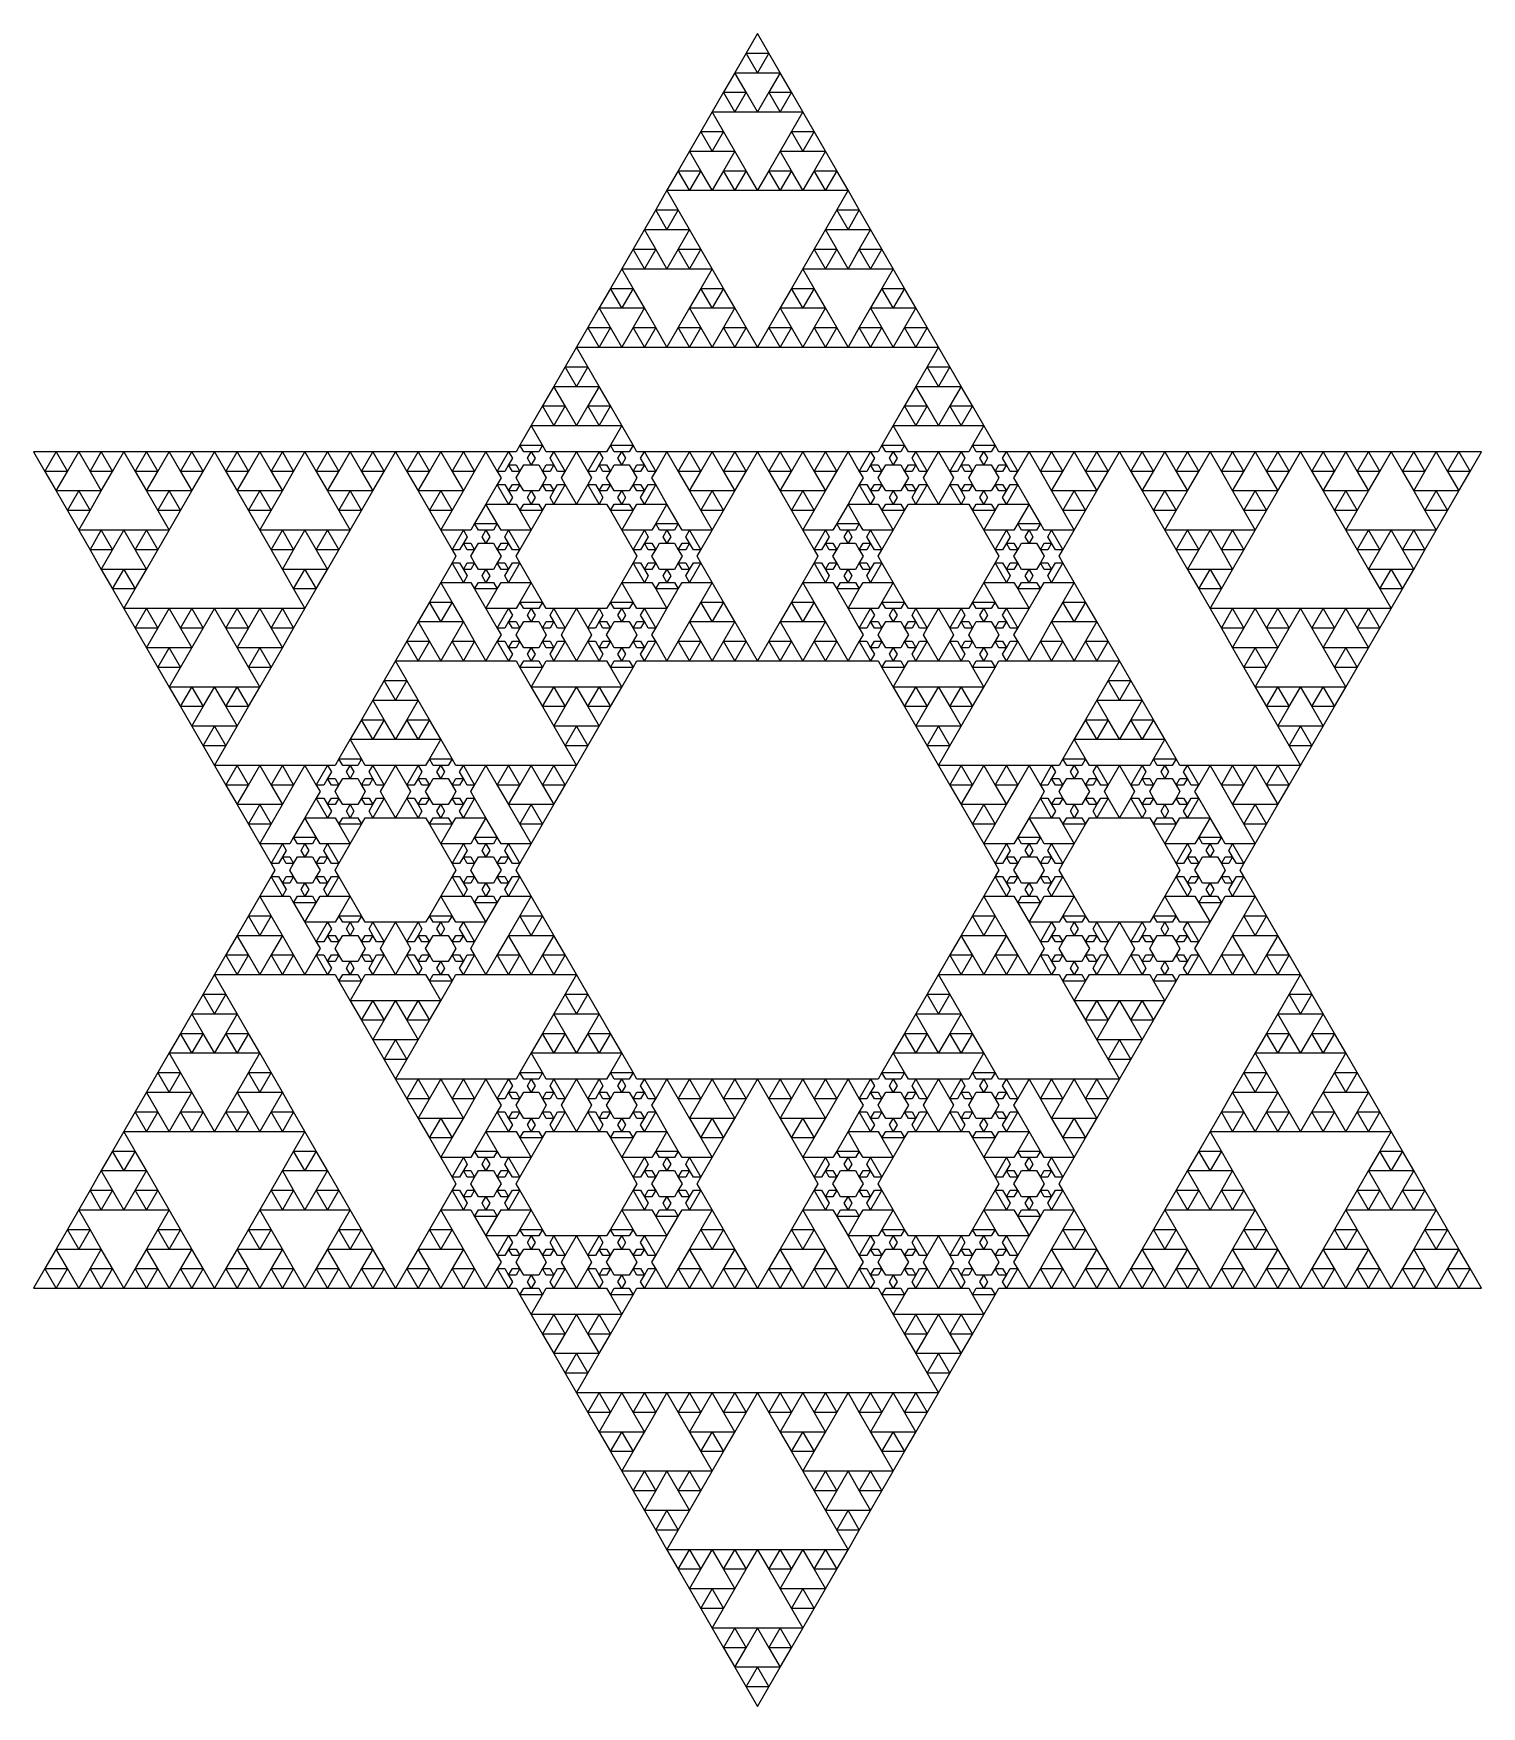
# Model space of a CAD drawing. Header units: metres. Extents: x -50 to 50, y -58 to 58.
import ezdxf

# ---------------------------------------------------------------- set-up
doc = ezdxf.new("R2010")
doc.units = ezdxf.units.M

msp = doc.modelspace()

# ---------------------------------------------------------------- linework, layer by layer
for p, q in [((0, 57.735), (-0.78125, 56.3819)), ((0.78125, 56.3819), (0, 57.735)), ((-0.78125, 56.3819), (-1.5625, 55.0287)), ((-0.78125, 56.3819), (0.78125, 56.3819)), ((0, 55.0287), (-0.78125, 56.3819)), ((0.78125, 56.3819), (0, 55.0287)), ((1.5625, 55.0287), (0.78125, 56.3819)), ((-1.5625, 55.0287), (-2.34375, 53.6755)), ((-1.5625, 55.0287), (0, 55.0287)), ((-0.78125, 53.6755), (-1.5625, 55.0287)), ((0, 55.0287), (1.5625, 55.0287)), ((1.5625, 55.0287), (0.78125, 53.6755)), ((2.34375, 53.6755), (1.5625, 55.0287)), ((-2.34375, 53.6755), (-3.125, 52.3224)), ((-2.34375, 53.6755), (-0.78125, 53.6755)), ((-1.5625, 52.3224), (-2.34375, 53.6755)), ((-0.78125, 53.6755), (-1.5625, 52.3224)), ((0, 52.3224), (-0.78125, 53.6755)), ((0.78125, 53.6755), (0, 52.3224)), ((0.78125, 53.6755), (2.34375, 53.6755)), ((1.5625, 52.3224), (0.78125, 53.6755)), ((2.34375, 53.6755), (1.5625, 52.3224)), ((3.125, 52.3224), (2.34375, 53.6755)), ((-3.125, 52.3224), (-3.90625, 50.9692)), ((-3.125, 52.3224), (-1.5625, 52.3224)), ((-2.34375, 50.9692), (-3.125, 52.3224)), ((-1.5625, 52.3224), (0, 52.3224)), ((0, 52.3224), (1.5625, 52.3224)), ((1.5625, 52.3224), (3.125, 52.3224)), ((3.125, 52.3224), (2.34375, 50.9692)), ((3.90625, 50.9692), (3.125, 52.3224)), ((-3.90625, 50.9692), (-4.6875, 49.616)), ((-3.90625, 50.9692), (-2.34375, 50.9692)), ((-3.125, 49.616), (-3.90625, 50.9692)), ((-2.34375, 50.9692), (-3.125, 49.616)), ((-1.5625, 49.616), (-2.34375, 50.9692)), ((2.34375, 50.9692), (1.5625, 49.616)), ((2.34375, 50.9692), (3.90625, 50.9692)), ((3.125, 49.616), (2.34375, 50.9692)), ((3.90625, 50.9692), (3.125, 49.616)), ((4.6875, 49.616), (3.90625, 50.9692)), ((-4.6875, 49.616), (-5.46875, 48.2629)), ((-4.6875, 49.616), (-3.125, 49.616)), ((-3.90625, 48.2629), (-4.6875, 49.616)), ((-3.125, 49.616), (-1.5625, 49.616)), ((-1.5625, 49.616), (-2.34375, 48.2629)), ((-0.78125, 48.2629), (-1.5625, 49.616)), ((1.5625, 49.616), (0.78125, 48.2629)), ((1.5625, 49.616), (3.125, 49.616)), ((2.34375, 48.2629), (1.5625, 49.616)), ((3.125, 49.616), (4.6875, 49.616)), ((4.6875, 49.616), (3.90625, 48.2629)), ((5.46875, 48.2629), (4.6875, 49.616)), ((-5.46875, 48.2629), (-6.25, 46.9097)), ((-5.46875, 48.2629), (-3.90625, 48.2629)), ((-4.6875, 46.9097), (-5.46875, 48.2629)), ((-3.90625, 48.2629), (-4.6875, 46.9097)), ((-3.125, 46.9097), (-3.90625, 48.2629)), ((-2.34375, 48.2629), (-3.125, 46.9097)), ((-2.34375, 48.2629), (-0.78125, 48.2629)), ((-1.5625, 46.9097), (-2.34375, 48.2629)), ((-0.78125, 48.2629), (-1.5625, 46.9097)), ((0, 46.9097), (-0.78125, 48.2629)), ((0.78125, 48.2629), (0, 46.9097)), ((0.78125, 48.2629), (2.34375, 48.2629)), ((1.5625, 46.9097), (0.78125, 48.2629)), ((2.34375, 48.2629), (1.5625, 46.9097)), ((3.125, 46.9097), (2.34375, 48.2629)), ((3.90625, 48.2629), (3.125, 46.9097)), ((3.90625, 48.2629), (5.46875, 48.2629)), ((4.6875, 46.9097), (3.90625, 48.2629)), ((5.46875, 48.2629), (4.6875, 46.9097)), ((6.25, 46.9097), (5.46875, 48.2629)), ((-6.25, 46.9097), (-7.03125, 45.5565)), ((-6.25, 46.9097), (-4.6875, 46.9097)), ((-5.46875, 45.5565), (-6.25, 46.9097)), ((-4.6875, 46.9097), (-3.125, 46.9097)), ((-3.125, 46.9097), (-1.5625, 46.9097)), ((-1.5625, 46.9097), (0, 46.9097)), ((0, 46.9097), (1.5625, 46.9097)), ((1.5625, 46.9097), (3.125, 46.9097)), ((3.125, 46.9097), (4.6875, 46.9097)), ((4.6875, 46.9097), (6.25, 46.9097)), ((6.25, 46.9097), (5.46875, 45.5565)), ((7.03125, 45.5565), (6.25, 46.9097)), ((-7.03125, 45.5565), (-7.8125, 44.2034)), ((-7.03125, 45.5565), (-5.46875, 45.5565)), ((-6.25, 44.2034), (-7.03125, 45.5565)), ((-5.46875, 45.5565), (-6.25, 44.2034)), ((-4.6875, 44.2034), (-5.46875, 45.5565)), ((5.46875, 45.5565), (4.6875, 44.2034)), ((5.46875, 45.5565), (7.03125, 45.5565)), ((6.25, 44.2034), (5.46875, 45.5565)), ((7.03125, 45.5565), (6.25, 44.2034)), ((7.8125, 44.2034), (7.03125, 45.5565)), ((-7.8125, 44.2034), (-8.59375, 42.8502)), ((-7.8125, 44.2034), (-6.25, 44.2034)), ((-7.03125, 42.8502), (-7.8125, 44.2034)), ((-6.25, 44.2034), (-4.6875, 44.2034)), ((-4.6875, 44.2034), (-5.46875, 42.8502)), ((-3.90625, 42.8502), (-4.6875, 44.2034)), ((4.6875, 44.2034), (3.90625, 42.8502)), ((4.6875, 44.2034), (6.25, 44.2034)), ((5.46875, 42.8502), (4.6875, 44.2034)), ((6.25, 44.2034), (7.8125, 44.2034)), ((7.8125, 44.2034), (7.03125, 42.8502)), ((8.59375, 42.8502), (7.8125, 44.2034)), ((-8.59375, 42.8502), (-9.375, 41.497)), ((-8.59375, 42.8502), (-7.03125, 42.8502)), ((-7.8125, 41.497), (-8.59375, 42.8502)), ((-7.03125, 42.8502), (-7.8125, 41.497)), ((-6.25, 41.497), (-7.03125, 42.8502)), ((-5.46875, 42.8502), (-6.25, 41.497)), ((-5.46875, 42.8502), (-3.90625, 42.8502)), ((-4.6875, 41.497), (-5.46875, 42.8502)), ((-3.90625, 42.8502), (-4.6875, 41.497)), ((-3.125, 41.497), (-3.90625, 42.8502)), ((3.90625, 42.8502), (3.125, 41.497)), ((3.90625, 42.8502), (5.46875, 42.8502)), ((4.6875, 41.497), (3.90625, 42.8502)), ((5.46875, 42.8502), (4.6875, 41.497)), ((6.25, 41.497), (5.46875, 42.8502)), ((7.03125, 42.8502), (6.25, 41.497)), ((7.03125, 42.8502), (8.59375, 42.8502)), ((7.8125, 41.497), (7.03125, 42.8502)), ((8.59375, 42.8502), (7.8125, 41.497)), ((9.375, 41.497), (8.59375, 42.8502)), ((-9.375, 41.497), (-10.1562, 40.1439)), ((-9.375, 41.497), (-7.8125, 41.497)), ((-8.59375, 40.1439), (-9.375, 41.497)), ((-7.8125, 41.497), (-6.25, 41.497)), ((-6.25, 41.497), (-4.6875, 41.497)), ((-4.6875, 41.497), (-3.125, 41.497)), ((-3.125, 41.497), (-3.90625, 40.1439)), ((-2.34375, 40.1439), (-3.125, 41.497)), ((3.125, 41.497), (2.34375, 40.1439)), ((3.125, 41.497), (4.6875, 41.497)), ((3.90625, 40.1439), (3.125, 41.497)), ((4.6875, 41.497), (6.25, 41.497)), ((6.25, 41.497), (7.8125, 41.497)), ((7.8125, 41.497), (9.375, 41.497)), ((9.375, 41.497), (8.59375, 40.1439)), ((10.1562, 40.1439), (9.375, 41.497)), ((-10.1562, 40.1439), (-10.9375, 38.7907)), ((-10.1562, 40.1439), (-8.59375, 40.1439)), ((-9.375, 38.7907), (-10.1562, 40.1439)), ((-8.59375, 40.1439), (-9.375, 38.7907)), ((-7.8125, 38.7907), (-8.59375, 40.1439)), ((-3.90625, 40.1439), (-4.6875, 38.7907)), ((-3.90625, 40.1439), (-2.34375, 40.1439)), ((-3.125, 38.7907), (-3.90625, 40.1439)), ((-2.34375, 40.1439), (-3.125, 38.7907)), ((-1.5625, 38.7907), (-2.34375, 40.1439)), ((2.34375, 40.1439), (1.5625, 38.7907)), ((2.34375, 40.1439), (3.90625, 40.1439)), ((3.125, 38.7907), (2.34375, 40.1439)), ((3.90625, 40.1439), (3.125, 38.7907)), ((4.6875, 38.7907), (3.90625, 40.1439)), ((8.59375, 40.1439), (7.8125, 38.7907)), ((8.59375, 40.1439), (10.1562, 40.1439)), ((9.375, 38.7907), (8.59375, 40.1439)), ((10.1562, 40.1439), (9.375, 38.7907)), ((10.9375, 38.7907), (10.1562, 40.1439)), ((-10.9375, 38.7907), (-11.7188, 37.4375)), ((-10.9375, 38.7907), (-9.375, 38.7907)), ((-10.1562, 37.4375), (-10.9375, 38.7907)), ((-9.375, 38.7907), (-7.8125, 38.7907)), ((-7.8125, 38.7907), (-8.59375, 37.4375)), ((-7.03125, 37.4375), (-7.8125, 38.7907)), ((-4.6875, 38.7907), (-5.46875, 37.4375)), ((-4.6875, 38.7907), (-3.125, 38.7907)), ((-3.90625, 37.4375), (-4.6875, 38.7907)), ((-3.125, 38.7907), (-1.5625, 38.7907)), ((-1.5625, 38.7907), (-2.34375, 37.4375)), ((-0.78125, 37.4375), (-1.5625, 38.7907)), ((1.5625, 38.7907), (0.78125, 37.4375)), ((1.5625, 38.7907), (3.125, 38.7907)), ((2.34375, 37.4375), (1.5625, 38.7907)), ((3.125, 38.7907), (4.6875, 38.7907)), ((4.6875, 38.7907), (3.90625, 37.4375)), ((5.46875, 37.4375), (4.6875, 38.7907)), ((7.8125, 38.7907), (7.03125, 37.4375)), ((7.8125, 38.7907), (9.375, 38.7907)), ((8.59375, 37.4375), (7.8125, 38.7907)), ((9.375, 38.7907), (10.9375, 38.7907)), ((10.9375, 38.7907), (10.1562, 37.4375)), ((11.7188, 37.4375), (10.9375, 38.7907)), ((-11.7188, 37.4375), (-12.5, 36.0844)), ((-11.7188, 37.4375), (-10.1562, 37.4375)), ((-10.9375, 36.0844), (-11.7188, 37.4375)), ((-10.1562, 37.4375), (-10.9375, 36.0844)), ((-9.375, 36.0844), (-10.1562, 37.4375)), ((-8.59375, 37.4375), (-9.375, 36.0844)), ((-8.59375, 37.4375), (-7.03125, 37.4375)), ((-7.8125, 36.0844), (-8.59375, 37.4375)), ((-7.03125, 37.4375), (-7.8125, 36.0844)), ((-6.25, 36.0844), (-7.03125, 37.4375)), ((-5.46875, 37.4375), (-6.25, 36.0844)), ((-5.46875, 37.4375), (-3.90625, 37.4375)), ((-4.6875, 36.0844), (-5.46875, 37.4375)), ((-3.90625, 37.4375), (-4.6875, 36.0844)), ((-3.125, 36.0844), (-3.90625, 37.4375)), ((-2.34375, 37.4375), (-3.125, 36.0844)), ((-2.34375, 37.4375), (-0.78125, 37.4375)), ((-1.5625, 36.0844), (-2.34375, 37.4375)), ((-0.78125, 37.4375), (-1.5625, 36.0844)), ((0, 36.0844), (-0.78125, 37.4375)), ((0.78125, 37.4375), (0, 36.0844)), ((0.78125, 37.4375), (2.34375, 37.4375)), ((1.5625, 36.0844), (0.78125, 37.4375)), ((2.34375, 37.4375), (1.5625, 36.0844)), ((3.125, 36.0844), (2.34375, 37.4375)), ((3.90625, 37.4375), (3.125, 36.0844)), ((3.90625, 37.4375), (5.46875, 37.4375)), ((4.6875, 36.0844), (3.90625, 37.4375)), ((5.46875, 37.4375), (4.6875, 36.0844)), ((6.25, 36.0844), (5.46875, 37.4375)), ((7.03125, 37.4375), (6.25, 36.0844)), ((7.03125, 37.4375), (8.59375, 37.4375)), ((7.8125, 36.0844), (7.03125, 37.4375)), ((8.59375, 37.4375), (7.8125, 36.0844)), ((9.375, 36.0844), (8.59375, 37.4375)), ((10.1562, 37.4375), (9.375, 36.0844)), ((10.1562, 37.4375), (11.7188, 37.4375)), ((10.9375, 36.0844), (10.1562, 37.4375)), ((11.7188, 37.4375), (10.9375, 36.0844)), ((12.5, 36.0844), (11.7188, 37.4375)), ((-12.5, 36.0844), (-13.2812, 34.7312)), ((-12.5, 36.0844), (-10.9375, 36.0844)), ((-11.7188, 34.7312), (-12.5, 36.0844)), ((-10.9375, 36.0844), (-9.375, 36.0844)), ((-9.375, 36.0844), (-7.8125, 36.0844)), ((-7.8125, 36.0844), (-6.25, 36.0844)), ((-6.25, 36.0844), (-4.6875, 36.0844)), ((-4.6875, 36.0844), (-3.125, 36.0844)), ((-3.125, 36.0844), (-1.5625, 36.0844)), ((-1.5625, 36.0844), (0, 36.0844)), ((0, 36.0844), (1.5625, 36.0844)), ((1.5625, 36.0844), (3.125, 36.0844)), ((3.125, 36.0844), (4.6875, 36.0844)), ((4.6875, 36.0844), (6.25, 36.0844)), ((6.25, 36.0844), (7.8125, 36.0844)), ((7.8125, 36.0844), (9.375, 36.0844)), ((9.375, 36.0844), (10.9375, 36.0844)), ((10.9375, 36.0844), (12.5, 36.0844)), ((12.5, 36.0844), (11.7188, 34.7312)), ((13.2812, 34.7312), (12.5, 36.0844)), ((-13.2812, 34.7312), (-14.0625, 33.3781)), ((-13.2812, 34.7312), (-11.7188, 34.7312)), ((-12.5, 33.3781), (-13.2812, 34.7312)), ((-11.7188, 34.7312), (-12.5, 33.3781)), ((-10.9375, 33.3781), (-11.7188, 34.7312)), ((11.7188, 34.7312), (10.9375, 33.3781)), ((11.7188, 34.7312), (13.2812, 34.7312)), ((12.5, 33.3781), (11.7188, 34.7312)), ((13.2812, 34.7312), (12.5, 33.3781)), ((14.0625, 33.3781), (13.2812, 34.7312)), ((-14.0625, 33.3781), (-14.8438, 32.0249)), ((-14.0625, 33.3781), (-12.5, 33.3781)), ((-13.2812, 32.0249), (-14.0625, 33.3781)), ((-12.5, 33.3781), (-10.9375, 33.3781)), ((-10.9375, 33.3781), (-11.7188, 32.0249)), ((-10.1562, 32.0249), (-10.9375, 33.3781)), ((10.9375, 33.3781), (10.1562, 32.0249)), ((10.9375, 33.3781), (12.5, 33.3781)), ((11.7188, 32.0249), (10.9375, 33.3781)), ((12.5, 33.3781), (14.0625, 33.3781)), ((14.0625, 33.3781), (13.2812, 32.0249)), ((14.8438, 32.0249), (14.0625, 33.3781)), ((-14.8438, 32.0249), (-15.625, 30.6717)), ((-14.8438, 32.0249), (-13.2812, 32.0249)), ((-14.0625, 30.6717), (-14.8438, 32.0249)), ((-13.2812, 32.0249), (-14.0625, 30.6717)), ((-12.5, 30.6717), (-13.2812, 32.0249)), ((-11.7188, 32.0249), (-12.5, 30.6717)), ((-11.7188, 32.0249), (-10.1562, 32.0249)), ((-10.9375, 30.6717), (-11.7188, 32.0249)), ((-10.1562, 32.0249), (-10.9375, 30.6717)), ((-9.375, 30.6717), (-10.1562, 32.0249)), ((10.1562, 32.0249), (9.375, 30.6717)), ((10.1562, 32.0249), (11.7188, 32.0249)), ((10.9375, 30.6717), (10.1562, 32.0249)), ((11.7188, 32.0249), (10.9375, 30.6717)), ((12.5, 30.6717), (11.7188, 32.0249)), ((13.2812, 32.0249), (12.5, 30.6717)), ((13.2812, 32.0249), (14.8438, 32.0249)), ((14.0625, 30.6717), (13.2812, 32.0249)), ((14.8438, 32.0249), (14.0625, 30.6717)), ((15.625, 30.6717), (14.8438, 32.0249)), ((-15.625, 30.6717), (-16.4062, 29.3186)), ((-15.625, 30.6717), (-14.0625, 30.6717)), ((-14.8438, 29.3186), (-15.625, 30.6717)), ((-14.0625, 30.6717), (-12.5, 30.6717)), ((-12.5, 30.6717), (-10.9375, 30.6717)), ((-10.9375, 30.6717), (-9.375, 30.6717)), ((-9.375, 30.6717), (-10.1562, 29.3186)), ((-8.59375, 29.3186), (-9.375, 30.6717)), ((9.375, 30.6717), (8.59375, 29.3186)), ((9.375, 30.6717), (10.9375, 30.6717)), ((10.1562, 29.3186), (9.375, 30.6717)), ((10.9375, 30.6717), (12.5, 30.6717)), ((12.5, 30.6717), (14.0625, 30.6717)), ((14.0625, 30.6717), (15.625, 30.6717)), ((15.625, 30.6717), (14.8438, 29.3186)), ((16.4062, 29.3186), (15.625, 30.6717)), ((-48.4375, 28.8675), (-50, 28.8675)), ((-50, 28.8675), (-49.2188, 27.5143)), ((-49.2188, 27.5143), (-48.4375, 28.8675)), ((-46.875, 28.8675), (-48.4375, 28.8675)), ((-48.4375, 28.8675), (-47.6562, 27.5143)), ((-47.6562, 27.5143), (-46.875, 28.8675)), ((-45.3125, 28.8675), (-46.875, 28.8675)), ((-46.875, 28.8675), (-46.0938, 27.5143)), ((-46.0938, 27.5143), (-45.3125, 28.8675)), ((-43.75, 28.8675), (-45.3125, 28.8675)), ((-45.3125, 28.8675), (-44.5312, 27.5143)), ((-44.5312, 27.5143), (-43.75, 28.8675)), ((-42.1875, 28.8675), (-43.75, 28.8675)), ((-43.75, 28.8675), (-42.9688, 27.5143)), ((-42.9688, 27.5143), (-42.1875, 28.8675)), ((-40.625, 28.8675), (-42.1875, 28.8675)), ((-42.1875, 28.8675), (-41.4062, 27.5143)), ((-41.4062, 27.5143), (-40.625, 28.8675)), ((-39.0625, 28.8675), (-40.625, 28.8675)), ((-40.625, 28.8675), (-39.8438, 27.5143)), ((-39.8438, 27.5143), (-39.0625, 28.8675)), ((-37.5, 28.8675), (-39.0625, 28.8675)), ((-39.0625, 28.8675), (-38.2812, 27.5143)), ((-38.2812, 27.5143), (-37.5, 28.8675)), ((-35.9375, 28.8675), (-37.5, 28.8675)), ((-37.5, 28.8675), (-36.7188, 27.5143)), ((-36.7188, 27.5143), (-35.9375, 28.8675)), ((-34.375, 28.8675), (-35.9375, 28.8675)), ((-35.9375, 28.8675), (-35.1562, 27.5143)), ((-35.1562, 27.5143), (-34.375, 28.8675)), ((-32.8125, 28.8675), (-34.375, 28.8675)), ((-34.375, 28.8675), (-33.5938, 27.5143)), ((-33.5938, 27.5143), (-32.8125, 28.8675)), ((-31.25, 28.8675), (-32.8125, 28.8675)), ((-32.8125, 28.8675), (-32.0312, 27.5143)), ((-32.0312, 27.5143), (-31.25, 28.8675)), ((-29.6875, 28.8675), (-31.25, 28.8675)), ((-31.25, 28.8675), (-30.4688, 27.5143)), ((-30.4688, 27.5143), (-29.6875, 28.8675)), ((-28.125, 28.8675), (-29.6875, 28.8675)), ((-29.6875, 28.8675), (-28.9062, 27.5143)), ((-28.9062, 27.5143), (-28.125, 28.8675)), ((-26.5625, 28.8675), (-28.125, 28.8675)), ((-28.125, 28.8675), (-27.3438, 27.5143)), ((-27.3438, 27.5143), (-26.5625, 28.8675)), ((-25, 28.8675), (-26.5625, 28.8675)), ((-26.5625, 28.8675), (-25.7812, 27.5143)), ((-25.7812, 27.5143), (-25, 28.8675)), ((-23.4375, 28.8675), (-25, 28.8675)), ((-25, 28.8675), (-24.2188, 27.5143)), ((-24.2188, 27.5143), (-23.4375, 28.8675)), ((-21.875, 28.8675), (-23.4375, 28.8675)), ((-23.4375, 28.8675), (-22.6562, 27.5143)), ((-22.6562, 27.5143), (-21.875, 28.8675)), ((-20.3125, 28.8675), (-21.875, 28.8675)), ((-21.875, 28.8675), (-21.0938, 27.5143)), ((-21.0938, 27.5143), (-20.3125, 28.8675)), ((-18.75, 28.8675), (-20.3125, 28.8675)), ((-20.3125, 28.8675), (-19.5312, 27.5143)), ((-19.5312, 27.5143), (-18.75, 28.8675)), ((-17.1875, 28.8675), (-18.75, 28.8675)), ((-18.75, 28.8675), (-17.9688, 27.5143)), ((-17.9688, 27.5143), (-17.1875, 28.8675)), ((-16.6667, 28.8675), (-17.1875, 28.8675)), ((-17.1875, 28.8675), (-16.9271, 28.4164)), ((-16.4062, 29.3186), (-16.6667, 28.8675)), ((-16.4062, 29.3186), (-14.8438, 29.3186)), ((-16.1458, 28.8675), (-16.4062, 29.3186)), ((-15.625, 28.8675), (-16.1458, 28.8675)), ((-15.8854, 28.4164), (-15.625, 28.8675)), ((-15.1042, 28.8675), (-15.625, 28.8675)), ((-15.625, 28.8675), (-15.3646, 28.4164)), ((-14.8438, 29.3186), (-15.1042, 28.8675)), ((-14.5833, 28.8675), (-14.8438, 29.3186)), ((-14.0625, 28.8675), (-14.5833, 28.8675)), ((-14.3229, 28.4164), (-14.0625, 28.8675)), ((-12.5, 28.8675), (-14.0625, 28.8675)), ((-14.0625, 28.8675), (-13.2812, 27.5143)), ((-13.2812, 27.5143), (-12.5, 28.8675)), ((-10.9375, 28.8675), (-12.5, 28.8675)), ((-12.5, 28.8675), (-11.7188, 27.5143)), ((-11.7188, 27.5143), (-10.9375, 28.8675)), ((-10.4167, 28.8675), (-10.9375, 28.8675)), ((-10.9375, 28.8675), (-10.6771, 28.4164)), ((-10.1562, 29.3186), (-10.4167, 28.8675)), ((-10.1562, 29.3186), (-8.59375, 29.3186)), ((-9.89584, 28.8675), (-10.1562, 29.3186)), ((-9.375, 28.8675), (-9.89584, 28.8675)), ((-9.63542, 28.4164), (-9.375, 28.8675)), ((-8.85416, 28.8675), (-9.375, 28.8675)), ((-9.375, 28.8675), (-9.11458, 28.4164)), ((-8.59375, 29.3186), (-8.85416, 28.8675)), ((-8.33334, 28.8675), (-8.59375, 29.3186)), ((-7.8125, 28.8675), (-8.33334, 28.8675)), ((-8.07292, 28.4164), (-7.8125, 28.8675)), ((-6.25, 28.8675), (-7.8125, 28.8675)), ((-7.8125, 28.8675), (-7.03125, 27.5143)), ((-7.03125, 27.5143), (-6.25, 28.8675)), ((-4.6875, 28.8675), (-6.25, 28.8675)), ((-6.25, 28.8675), (-5.46875, 27.5143)), ((-5.46875, 27.5143), (-4.6875, 28.8675)), ((-3.125, 28.8675), (-4.6875, 28.8675)), ((-4.6875, 28.8675), (-3.90625, 27.5143)), ((-3.90625, 27.5143), (-3.125, 28.8675)), ((-1.5625, 28.8675), (-3.125, 28.8675)), ((-3.125, 28.8675), (-2.34375, 27.5143)), ((-2.34375, 27.5143), (-1.5625, 28.8675)), ((0, 28.8675), (-1.5625, 28.8675)), ((-1.5625, 28.8675), (-0.78125, 27.5143)), ((-0.78125, 27.5143), (0, 28.8675)), ((1.5625, 28.8675), (0, 28.8675)), ((0, 28.8675), (0.78125, 27.5143)), ((0.78125, 27.5143), (1.5625, 28.8675)), ((3.125, 28.8675), (1.5625, 28.8675)), ((1.5625, 28.8675), (2.34375, 27.5143)), ((2.34375, 27.5143), (3.125, 28.8675)), ((4.6875, 28.8675), (3.125, 28.8675)), ((3.125, 28.8675), (3.90625, 27.5143)), ((3.90625, 27.5143), (4.6875, 28.8675)), ((6.25, 28.8675), (4.6875, 28.8675)), ((4.6875, 28.8675), (5.46875, 27.5143)), ((5.46875, 27.5143), (6.25, 28.8675)), ((7.8125, 28.8675), (6.25, 28.8675)), ((6.25, 28.8675), (7.03125, 27.5143)), ((7.03125, 27.5143), (7.8125, 28.8675)), ((8.33334, 28.8675), (7.8125, 28.8675)), ((7.8125, 28.8675), (8.07292, 28.4164)), ((8.59375, 29.3186), (8.33334, 28.8675)), ((8.59375, 29.3186), (10.1562, 29.3186)), ((8.85416, 28.8675), (8.59375, 29.3186)), ((9.375, 28.8675), (8.85416, 28.8675)), ((9.11458, 28.4164), (9.375, 28.8675)), ((9.89584, 28.8675), (9.375, 28.8675)), ((9.375, 28.8675), (9.63542, 28.4164)), ((10.1562, 29.3186), (9.89584, 28.8675)), ((10.4167, 28.8675), (10.1562, 29.3186)), ((10.9375, 28.8675), (10.4167, 28.8675)), ((10.6771, 28.4164), (10.9375, 28.8675)), ((12.5, 28.8675), (10.9375, 28.8675)), ((10.9375, 28.8675), (11.7188, 27.5143)), ((11.7188, 27.5143), (12.5, 28.8675)), ((14.0625, 28.8675), (12.5, 28.8675)), ((12.5, 28.8675), (13.2812, 27.5143)), ((13.2812, 27.5143), (14.0625, 28.8675)), ((14.5833, 28.8675), (14.0625, 28.8675)), ((14.0625, 28.8675), (14.3229, 28.4164)), ((14.8438, 29.3186), (14.5833, 28.8675)), ((14.8438, 29.3186), (16.4062, 29.3186)), ((15.1042, 28.8675), (14.8438, 29.3186)), ((15.625, 28.8675), (15.1042, 28.8675)), ((15.3646, 28.4164), (15.625, 28.8675)), ((16.1458, 28.8675), (15.625, 28.8675)), ((15.625, 28.8675), (15.8854, 28.4164)), ((16.4062, 29.3186), (16.1458, 28.8675)), ((16.6667, 28.8675), (16.4062, 29.3186)), ((17.1875, 28.8675), (16.6667, 28.8675)), ((16.9271, 28.4164), (17.1875, 28.8675)), ((18.75, 28.8675), (17.1875, 28.8675)), ((17.1875, 28.8675), (17.9688, 27.5143)), ((17.9688, 27.5143), (18.75, 28.8675)), ((20.3125, 28.8675), (18.75, 28.8675)), ((18.75, 28.8675), (19.5312, 27.5143)), ((19.5312, 27.5143), (20.3125, 28.8675)), ((21.875, 28.8675), (20.3125, 28.8675)), ((20.3125, 28.8675), (21.0938, 27.5143)), ((21.0938, 27.5143), (21.875, 28.8675)), ((23.4375, 28.8675), (21.875, 28.8675)), ((21.875, 28.8675), (22.6562, 27.5143)), ((22.6562, 27.5143), (23.4375, 28.8675)), ((25, 28.8675), (23.4375, 28.8675)), ((23.4375, 28.8675), (24.2188, 27.5143)), ((24.2188, 27.5143), (25, 28.8675)), ((26.5625, 28.8675), (25, 28.8675)), ((25, 28.8675), (25.7812, 27.5143)), ((25.7812, 27.5143), (26.5625, 28.8675)), ((28.125, 28.8675), (26.5625, 28.8675)), ((26.5625, 28.8675), (27.3438, 27.5143)), ((27.3438, 27.5143), (28.125, 28.8675)), ((29.6875, 28.8675), (28.125, 28.8675)), ((28.125, 28.8675), (28.9062, 27.5143)), ((28.9062, 27.5143), (29.6875, 28.8675)), ((31.25, 28.8675), (29.6875, 28.8675)), ((29.6875, 28.8675), (30.4688, 27.5143)), ((30.4688, 27.5143), (31.25, 28.8675)), ((32.8125, 28.8675), (31.25, 28.8675)), ((31.25, 28.8675), (32.0312, 27.5143)), ((32.0312, 27.5143), (32.8125, 28.8675)), ((34.375, 28.8675), (32.8125, 28.8675)), ((32.8125, 28.8675), (33.5938, 27.5143)), ((33.5938, 27.5143), (34.375, 28.8675)), ((35.9375, 28.8675), (34.375, 28.8675)), ((34.375, 28.8675), (35.1562, 27.5143)), ((35.1562, 27.5143), (35.9375, 28.8675)), ((37.5, 28.8675), (35.9375, 28.8675)), ((35.9375, 28.8675), (36.7188, 27.5143)), ((36.7188, 27.5143), (37.5, 28.8675)), ((39.0625, 28.8675), (37.5, 28.8675)), ((37.5, 28.8675), (38.2812, 27.5143)), ((38.2812, 27.5143), (39.0625, 28.8675)), ((40.625, 28.8675), (39.0625, 28.8675)), ((39.0625, 28.8675), (39.8438, 27.5143)), ((39.8438, 27.5143), (40.625, 28.8675)), ((42.1875, 28.8675), (40.625, 28.8675)), ((40.625, 28.8675), (41.4062, 27.5143)), ((41.4062, 27.5143), (42.1875, 28.8675)), ((43.75, 28.8675), (42.1875, 28.8675)), ((42.1875, 28.8675), (42.9688, 27.5143)), ((42.9688, 27.5143), (43.75, 28.8675)), ((45.3125, 28.8675), (43.75, 28.8675)), ((43.75, 28.8675), (44.5312, 27.5143)), ((44.5312, 27.5143), (45.3125, 28.8675)), ((46.875, 28.8675), (45.3125, 28.8675)), ((45.3125, 28.8675), (46.0938, 27.5143)), ((46.0938, 27.5143), (46.875, 28.8675)), ((48.4375, 28.8675), (46.875, 28.8675)), ((46.875, 28.8675), (47.6562, 27.5143)), ((47.6562, 27.5143), (48.4375, 28.8675)), ((50, 28.8675), (48.4375, 28.8675)), ((48.4375, 28.8675), (49.2188, 27.5143)), ((49.2188, 27.5143), (50, 28.8675)), ((-17.1875, 27.9654), (-17.4479, 27.5143)), ((-16.9271, 28.4164), (-17.1875, 27.9654)), ((-17.1875, 27.9654), (-16.6667, 27.9654)), ((-16.9271, 27.5143), (-17.1875, 27.9654)), ((-16.6667, 27.9654), (-16.4062, 27.5143)), ((-16.4062, 27.5143), (-16.1458, 27.9654)), ((-16.1458, 27.9654), (-15.625, 27.9654)), ((-15.625, 27.9654), (-15.8854, 28.4164)), ((-15.3646, 28.4164), (-15.625, 27.9654)), ((-15.625, 27.9654), (-15.1042, 27.9654)), ((-15.1042, 27.9654), (-14.8438, 27.5143)), ((-14.8438, 27.5143), (-14.5833, 27.9654)), ((-14.5833, 27.9654), (-14.0625, 27.9654)), ((-14.0625, 27.9654), (-14.3229, 28.4164)), ((-14.0625, 27.9654), (-14.3229, 27.5143)), ((-13.8021, 27.5143), (-14.0625, 27.9654)), ((-10.9375, 27.9654), (-11.1979, 27.5143)), ((-10.6771, 28.4164), (-10.9375, 27.9654)), ((-10.9375, 27.9654), (-10.4167, 27.9654)), ((-10.6771, 27.5143), (-10.9375, 27.9654)), ((-10.4167, 27.9654), (-10.1562, 27.5143)), ((-10.1562, 27.5143), (-9.89584, 27.9654)), ((-9.89584, 27.9654), (-9.375, 27.9654)), ((-9.375, 27.9654), (-9.63542, 28.4164)), ((-9.11458, 28.4164), (-9.375, 27.9654)), ((-9.375, 27.9654), (-8.85416, 27.9654)), ((-8.85416, 27.9654), (-8.59375, 27.5143)), ((-8.59375, 27.5143), (-8.33334, 27.9654)), ((-8.33334, 27.9654), (-7.8125, 27.9654)), ((-7.8125, 27.9654), (-8.07292, 28.4164)), ((-7.8125, 27.9654), (-8.07291, 27.5143)), ((-7.55209, 27.5143), (-7.8125, 27.9654)), ((7.8125, 27.9654), (7.55209, 27.5143)), ((8.07292, 28.4164), (7.8125, 27.9654)), ((7.8125, 27.9654), (8.33334, 27.9654)), ((8.07291, 27.5143), (7.8125, 27.9654)), ((8.33334, 27.9654), (8.59375, 27.5143)), ((8.59375, 27.5143), (8.85416, 27.9654)), ((8.85416, 27.9654), (9.375, 27.9654)), ((9.375, 27.9654), (9.11458, 28.4164)), ((9.63542, 28.4164), (9.375, 27.9654)), ((9.375, 27.9654), (9.89584, 27.9654)), ((9.89584, 27.9654), (10.1562, 27.5143)), ((10.1562, 27.5143), (10.4167, 27.9654)), ((10.4167, 27.9654), (10.9375, 27.9654)), ((10.9375, 27.9654), (10.6771, 28.4164)), ((10.9375, 27.9654), (10.6771, 27.5143)), ((11.1979, 27.5143), (10.9375, 27.9654)), ((14.0625, 27.9654), (13.8021, 27.5143)), ((14.3229, 28.4164), (14.0625, 27.9654)), ((14.0625, 27.9654), (14.5833, 27.9654)), ((14.3229, 27.5143), (14.0625, 27.9654)), ((14.5833, 27.9654), (14.8438, 27.5143)), ((14.8438, 27.5143), (15.1042, 27.9654)), ((15.1042, 27.9654), (15.625, 27.9654)), ((15.625, 27.9654), (15.3646, 28.4164)), ((15.8854, 28.4164), (15.625, 27.9654)), ((15.625, 27.9654), (16.1458, 27.9654)), ((16.1458, 27.9654), (16.4062, 27.5143)), ((16.4062, 27.5143), (16.6667, 27.9654)), ((16.6667, 27.9654), (17.1875, 27.9654)), ((17.1875, 27.9654), (16.9271, 28.4164)), ((17.1875, 27.9654), (16.9271, 27.5143)), ((17.4479, 27.5143), (17.1875, 27.9654)), ((-47.6562, 27.5143), (-49.2188, 27.5143)), ((-49.2188, 27.5143), (-48.4375, 26.1612)), ((-48.4375, 26.1612), (-47.6562, 27.5143)), ((-44.5312, 27.5143), (-46.0938, 27.5143)), ((-46.0938, 27.5143), (-45.3125, 26.1612)), ((-45.3125, 26.1612), (-44.5312, 27.5143)), ((-41.4062, 27.5143), (-42.9688, 27.5143)), ((-42.9688, 27.5143), (-42.1875, 26.1612)), ((-42.1875, 26.1612), (-41.4062, 27.5143)), ((-38.2812, 27.5143), (-39.8438, 27.5143)), ((-39.8438, 27.5143), (-39.0625, 26.1612)), ((-39.0625, 26.1612), (-38.2812, 27.5143)), ((-35.1562, 27.5143), (-36.7188, 27.5143)), ((-36.7188, 27.5143), (-35.9375, 26.1612)), ((-35.9375, 26.1612), (-35.1562, 27.5143)), ((-32.0312, 27.5143), (-33.5938, 27.5143)), ((-33.5938, 27.5143), (-32.8125, 26.1612)), ((-32.8125, 26.1612), (-32.0312, 27.5143)), ((-28.9062, 27.5143), (-30.4688, 27.5143)), ((-30.4688, 27.5143), (-29.6875, 26.1612)), ((-29.6875, 26.1612), (-28.9062, 27.5143)), ((-25.7812, 27.5143), (-27.3438, 27.5143)), ((-27.3438, 27.5143), (-26.5625, 26.1612)), ((-26.5625, 26.1612), (-25.7812, 27.5143)), ((-22.6562, 27.5143), (-24.2188, 27.5143)), ((-24.2188, 27.5143), (-23.4375, 26.1612)), ((-23.4375, 26.1612), (-22.6562, 27.5143)), ((-19.5312, 27.5143), (-21.0938, 27.5143)), ((-21.0938, 27.5143), (-20.3125, 26.1612)), ((-20.3125, 26.1612), (-19.5312, 27.5143)), ((-17.9688, 26.6122), (-18.75, 25.2591)), ((-17.4479, 27.5143), (-17.9688, 27.5143)), ((-17.9688, 27.5143), (-17.7083, 27.0633)), ((-17.7083, 27.0633), (-17.9688, 26.6122)), ((-17.9688, 26.6122), (-17.4479, 26.6122)), ((-17.1875, 25.2591), (-17.9688, 26.6122)), ((-17.4479, 26.6122), (-17.1875, 26.1612)), ((-17.1875, 26.1612), (-16.9271, 26.6122)), ((-16.4062, 27.5143), (-16.9271, 27.5143)), ((-16.9271, 26.6122), (-16.4062, 26.6122)), ((-16.6667, 27.0633), (-16.4062, 27.5143)), ((-16.4062, 26.6122), (-16.6667, 27.0633)), ((-16.4062, 26.6122), (-16.6667, 26.1612)), ((-16.1458, 26.1612), (-16.4062, 26.6122)), ((-14.8438, 26.6122), (-15.1042, 26.1612)), ((-14.3229, 27.5143), (-14.8438, 27.5143)), ((-14.8438, 27.5143), (-14.5833, 27.0633)), ((-14.5833, 27.0633), (-14.8438, 26.6122)), ((-14.8438, 26.6122), (-14.3229, 26.6122)), ((-14.5833, 26.1612), (-14.8438, 26.6122)), ((-14.3229, 26.6122), (-14.0625, 26.1612)), ((-14.0625, 26.1612), (-13.8021, 26.6122)), ((-13.2812, 26.6122), (-14.0625, 25.2591)), ((-13.2812, 27.5143), (-13.8021, 27.5143)), ((-13.8021, 26.6122), (-13.2812, 26.6122)), ((-13.5417, 27.0633), (-13.2812, 27.5143)), ((-13.2812, 26.6122), (-13.5417, 27.0633)), ((-12.5, 25.2591), (-13.2812, 26.6122)), ((-11.7188, 26.6122), (-12.5, 25.2591)), ((-11.1979, 27.5143), (-11.7188, 27.5143)), ((-11.7188, 27.5143), (-11.4583, 27.0633)), ((-11.4583, 27.0633), (-11.7188, 26.6122)), ((-11.7188, 26.6122), (-11.1979, 26.6122)), ((-10.9375, 25.2591), (-11.7188, 26.6122)), ((-11.1979, 26.6122), (-10.9375, 26.1612)), ((-10.9375, 26.1612), (-10.6771, 26.6122)), ((-10.1562, 27.5143), (-10.6771, 27.5143)), ((-10.6771, 26.6122), (-10.1562, 26.6122)), ((-10.4167, 27.0633), (-10.1562, 27.5143)), ((-10.1562, 26.6122), (-10.4167, 27.0633)), ((-10.1562, 26.6122), (-10.4167, 26.1612)), ((-9.89584, 26.1612), (-10.1562, 26.6122)), ((-8.59375, 26.6122), (-8.85416, 26.1612)), ((-8.07291, 27.5143), (-8.59375, 27.5143)), ((-8.59375, 27.5143), (-8.33333, 27.0633)), ((-8.33333, 27.0633), (-8.59375, 26.6122)), ((-8.59375, 26.6122), (-8.07291, 26.6122)), ((-8.33334, 26.1612), (-8.59375, 26.6122)), ((-8.07291, 26.6122), (-7.8125, 26.1612)), ((-7.8125, 26.1612), (-7.55209, 26.6122)), ((-7.03125, 26.6122), (-7.8125, 25.2591)), ((-7.03125, 27.5143), (-7.55209, 27.5143)), ((-7.55209, 26.6122), (-7.03125, 26.6122)), ((-7.29167, 27.0633), (-7.03125, 27.5143)), ((-7.03125, 26.6122), (-7.29167, 27.0633)), ((-6.25, 25.2591), (-7.03125, 26.6122)), ((-3.90625, 27.5143), (-5.46875, 27.5143)), ((-5.46875, 27.5143), (-4.6875, 26.1612)), ((-4.6875, 26.1612), (-3.90625, 27.5143)), ((-0.78125, 27.5143), (-2.34375, 27.5143)), ((-2.34375, 27.5143), (-1.5625, 26.1612)), ((-1.5625, 26.1612), (-0.78125, 27.5143)), ((2.34375, 27.5143), (0.78125, 27.5143)), ((0.78125, 27.5143), (1.5625, 26.1612)), ((1.5625, 26.1612), (2.34375, 27.5143)), ((5.46875, 27.5143), (3.90625, 27.5143)), ((3.90625, 27.5143), (4.6875, 26.1612)), ((4.6875, 26.1612), (5.46875, 27.5143)), ((7.03125, 26.6122), (6.25, 25.2591)), ((7.55209, 27.5143), (7.03125, 27.5143)), ((7.03125, 27.5143), (7.29167, 27.0633)), ((7.29167, 27.0633), (7.03125, 26.6122)), ((7.03125, 26.6122), (7.55209, 26.6122)), ((7.8125, 25.2591), (7.03125, 26.6122)), ((7.55209, 26.6122), (7.8125, 26.1612)), ((7.8125, 26.1612), (8.07291, 26.6122)), ((8.59375, 27.5143), (8.07291, 27.5143)), ((8.07291, 26.6122), (8.59375, 26.6122)), ((8.33333, 27.0633), (8.59375, 27.5143)), ((8.59375, 26.6122), (8.33333, 27.0633)), ((8.59375, 26.6122), (8.33334, 26.1612)), ((8.85416, 26.1612), (8.59375, 26.6122)), ((10.1562, 26.6122), (9.89584, 26.1612)), ((10.6771, 27.5143), (10.1562, 27.5143)), ((10.1562, 27.5143), (10.4167, 27.0633)), ((10.4167, 27.0633), (10.1562, 26.6122)), ((10.1562, 26.6122), (10.6771, 26.6122)), ((10.4167, 26.1612), (10.1562, 26.6122)), ((10.6771, 26.6122), (10.9375, 26.1612)), ((10.9375, 26.1612), (11.1979, 26.6122)), ((11.7188, 26.6122), (10.9375, 25.2591)), ((11.7188, 27.5143), (11.1979, 27.5143)), ((11.1979, 26.6122), (11.7188, 26.6122)), ((11.4583, 27.0633), (11.7188, 27.5143)), ((11.7188, 26.6122), (11.4583, 27.0633)), ((12.5, 25.2591), (11.7188, 26.6122)), ((13.2812, 26.6122), (12.5, 25.2591)), ((13.8021, 27.5143), (13.2812, 27.5143)), ((13.2812, 27.5143), (13.5417, 27.0633)), ((13.5417, 27.0633), (13.2812, 26.6122)), ((13.2812, 26.6122), (13.8021, 26.6122)), ((14.0625, 25.2591), (13.2812, 26.6122)), ((13.8021, 26.6122), (14.0625, 26.1612)), ((14.0625, 26.1612), (14.3229, 26.6122)), ((14.8438, 27.5143), (14.3229, 27.5143)), ((14.3229, 26.6122), (14.8438, 26.6122)), ((14.5833, 27.0633), (14.8438, 27.5143)), ((14.8438, 26.6122), (14.5833, 27.0633)), ((14.8438, 26.6122), (14.5833, 26.1612)), ((15.1042, 26.1612), (14.8438, 26.6122)), ((16.4062, 26.6122), (16.1458, 26.1612)), ((16.9271, 27.5143), (16.4062, 27.5143)), ((16.4062, 27.5143), (16.6667, 27.0633)), ((16.6667, 27.0633), (16.4062, 26.6122)), ((16.4062, 26.6122), (16.9271, 26.6122)), ((16.6667, 26.1612), (16.4062, 26.6122)), ((16.9271, 26.6122), (17.1875, 26.1612)), ((17.1875, 26.1612), (17.4479, 26.6122)), ((17.9688, 26.6122), (17.1875, 25.2591)), ((17.9688, 27.5143), (17.4479, 27.5143)), ((17.4479, 26.6122), (17.9688, 26.6122)), ((17.7083, 27.0633), (17.9688, 27.5143)), ((17.9688, 26.6122), (17.7083, 27.0633)), ((18.75, 25.2591), (17.9688, 26.6122)), ((21.0938, 27.5143), (19.5312, 27.5143)), ((19.5312, 27.5143), (20.3125, 26.1612)), ((20.3125, 26.1612), (21.0938, 27.5143)), ((24.2188, 27.5143), (22.6562, 27.5143)), ((22.6562, 27.5143), (23.4375, 26.1612)), ((23.4375, 26.1612), (24.2188, 27.5143)), ((27.3438, 27.5143), (25.7812, 27.5143)), ((25.7812, 27.5143), (26.5625, 26.1612)), ((26.5625, 26.1612), (27.3438, 27.5143)), ((30.4688, 27.5143), (28.9062, 27.5143)), ((28.9062, 27.5143), (29.6875, 26.1612)), ((29.6875, 26.1612), (30.4688, 27.5143)), ((33.5938, 27.5143), (32.0312, 27.5143)), ((32.0312, 27.5143), (32.8125, 26.1612)), ((32.8125, 26.1612), (33.5938, 27.5143)), ((36.7188, 27.5143), (35.1562, 27.5143)), ((35.1562, 27.5143), (35.9375, 26.1612)), ((35.9375, 26.1612), (36.7188, 27.5143)), ((39.8438, 27.5143), (38.2812, 27.5143)), ((38.2812, 27.5143), (39.0625, 26.1612)), ((39.0625, 26.1612), (39.8438, 27.5143)), ((42.9688, 27.5143), (41.4062, 27.5143)), ((41.4062, 27.5143), (42.1875, 26.1612)), ((42.1875, 26.1612), (42.9688, 27.5143)), ((46.0938, 27.5143), (44.5312, 27.5143)), ((44.5312, 27.5143), (45.3125, 26.1612)), ((45.3125, 26.1612), (46.0938, 27.5143)), ((49.2188, 27.5143), (47.6562, 27.5143)), ((47.6562, 27.5143), (48.4375, 26.1612)), ((48.4375, 26.1612), (49.2188, 27.5143)), ((-46.875, 26.1612), (-48.4375, 26.1612)), ((-48.4375, 26.1612), (-47.6562, 24.808)), ((-47.6562, 24.808), (-46.875, 26.1612)), ((-45.3125, 26.1612), (-46.875, 26.1612)), ((-46.875, 26.1612), (-46.0938, 24.808)), ((-46.0938, 24.808), (-45.3125, 26.1612)), ((-40.625, 26.1612), (-42.1875, 26.1612)), ((-42.1875, 26.1612), (-41.4062, 24.808)), ((-41.4062, 24.808), (-40.625, 26.1612)), ((-39.0625, 26.1612), (-40.625, 26.1612)), ((-40.625, 26.1612), (-39.8438, 24.808)), ((-39.8438, 24.808), (-39.0625, 26.1612)), ((-34.375, 26.1612), (-35.9375, 26.1612)), ((-35.9375, 26.1612), (-35.1562, 24.808)), ((-35.1562, 24.808), (-34.375, 26.1612)), ((-32.8125, 26.1612), (-34.375, 26.1612)), ((-34.375, 26.1612), (-33.5938, 24.808)), ((-33.5938, 24.808), (-32.8125, 26.1612)), ((-28.125, 26.1612), (-29.6875, 26.1612)), ((-29.6875, 26.1612), (-28.9062, 24.808)), ((-28.9062, 24.808), (-28.125, 26.1612)), ((-26.5625, 26.1612), (-28.125, 26.1612)), ((-28.125, 26.1612), (-27.3438, 24.808)), ((-27.3438, 24.808), (-26.5625, 26.1612)), ((-21.875, 26.1612), (-23.4375, 26.1612)), ((-23.4375, 26.1612), (-22.6562, 24.808)), ((-22.6562, 24.808), (-21.875, 26.1612)), ((-20.3125, 26.1612), (-21.875, 26.1612)), ((-21.875, 26.1612), (-21.0938, 24.808)), ((-21.0938, 24.808), (-20.3125, 26.1612)), ((-16.6667, 26.1612), (-17.1875, 26.1612)), ((-17.1875, 26.1612), (-16.9271, 25.7101)), ((-16.9271, 25.7101), (-17.1875, 25.2591)), ((-15.625, 26.1612), (-16.1458, 26.1612)), ((-15.8854, 25.7101), (-15.625, 26.1612)), ((-15.625, 25.2591), (-15.8854, 25.7101)), ((-15.1042, 26.1612), (-15.625, 26.1612)), ((-15.625, 26.1612), (-15.3646, 25.7101)), ((-15.3646, 25.7101), (-15.625, 25.2591)), ((-14.0625, 26.1612), (-14.5833, 26.1612)), ((-14.3229, 25.7101), (-14.0625, 26.1612)), ((-14.0625, 25.2591), (-14.3229, 25.7101)), ((-10.4167, 26.1612), (-10.9375, 26.1612)), ((-10.9375, 26.1612), (-10.6771, 25.7101)), ((-10.6771, 25.7101), (-10.9375, 25.2591)), ((-9.375, 26.1612), (-9.89584, 26.1612)), ((-9.63542, 25.7101), (-9.375, 26.1612)), ((-9.375, 25.2591), (-9.63542, 25.7101)), ((-8.85416, 26.1612), (-9.375, 26.1612)), ((-9.375, 26.1612), (-9.11458, 25.7101)), ((-9.11458, 25.7101), (-9.375, 25.2591)), ((-7.8125, 26.1612), (-8.33334, 26.1612)), ((-8.07292, 25.7101), (-7.8125, 26.1612)), ((-7.8125, 25.2591), (-8.07292, 25.7101)), ((-3.125, 26.1612), (-4.6875, 26.1612)), ((-4.6875, 26.1612), (-3.90625, 24.808)), ((-3.90625, 24.808), (-3.125, 26.1612)), ((-1.5625, 26.1612), (-3.125, 26.1612)), ((-3.125, 26.1612), (-2.34375, 24.808)), ((-2.34375, 24.808), (-1.5625, 26.1612)), ((3.125, 26.1612), (1.5625, 26.1612)), ((1.5625, 26.1612), (2.34375, 24.808)), ((2.34375, 24.808), (3.125, 26.1612)), ((4.6875, 26.1612), (3.125, 26.1612)), ((3.125, 26.1612), (3.90625, 24.808)), ((3.90625, 24.808), (4.6875, 26.1612)), ((8.33334, 26.1612), (7.8125, 26.1612)), ((7.8125, 26.1612), (8.07292, 25.7101)), ((8.07292, 25.7101), (7.8125, 25.2591)), ((9.375, 26.1612), (8.85416, 26.1612)), ((9.11458, 25.7101), (9.375, 26.1612)), ((9.375, 25.2591), (9.11458, 25.7101)), ((9.89584, 26.1612), (9.375, 26.1612)), ((9.375, 26.1612), (9.63542, 25.7101)), ((9.63542, 25.7101), (9.375, 25.2591)), ((10.9375, 26.1612), (10.4167, 26.1612)), ((10.6771, 25.7101), (10.9375, 26.1612)), ((10.9375, 25.2591), (10.6771, 25.7101)), ((14.5833, 26.1612), (14.0625, 26.1612)), ((14.0625, 26.1612), (14.3229, 25.7101)), ((14.3229, 25.7101), (14.0625, 25.2591)), ((15.625, 26.1612), (15.1042, 26.1612)), ((15.3646, 25.7101), (15.625, 26.1612)), ((15.625, 25.2591), (15.3646, 25.7101)), ((16.1458, 26.1612), (15.625, 26.1612)), ((15.625, 26.1612), (15.8854, 25.7101)), ((15.8854, 25.7101), (15.625, 25.2591)), ((17.1875, 26.1612), (16.6667, 26.1612)), ((16.9271, 25.7101), (17.1875, 26.1612)), ((17.1875, 25.2591), (16.9271, 25.7101)), ((21.875, 26.1612), (20.3125, 26.1612)), ((20.3125, 26.1612), (21.0938, 24.808)), ((21.0938, 24.808), (21.875, 26.1612)), ((23.4375, 26.1612), (21.875, 26.1612)), ((21.875, 26.1612), (22.6562, 24.808)), ((22.6562, 24.808), (23.4375, 26.1612)), ((28.125, 26.1612), (26.5625, 26.1612)), ((26.5625, 26.1612), (27.3438, 24.808)), ((27.3438, 24.808), (28.125, 26.1612)), ((29.6875, 26.1612), (28.125, 26.1612)), ((28.125, 26.1612), (28.9062, 24.808)), ((28.9062, 24.808), (29.6875, 26.1612)), ((34.375, 26.1612), (32.8125, 26.1612)), ((32.8125, 26.1612), (33.5938, 24.808)), ((33.5938, 24.808), (34.375, 26.1612)), ((35.9375, 26.1612), (34.375, 26.1612)), ((34.375, 26.1612), (35.1562, 24.808)), ((35.1562, 24.808), (35.9375, 26.1612)), ((40.625, 26.1612), (39.0625, 26.1612)), ((39.0625, 26.1612), (39.8438, 24.808)), ((39.8438, 24.808), (40.625, 26.1612)), ((42.1875, 26.1612), (40.625, 26.1612)), ((40.625, 26.1612), (41.4062, 24.808)), ((41.4062, 24.808), (42.1875, 26.1612)), ((46.875, 26.1612), (45.3125, 26.1612)), ((45.3125, 26.1612), (46.0938, 24.808)), ((46.0938, 24.808), (46.875, 26.1612)), ((48.4375, 26.1612), (46.875, 26.1612)), ((46.875, 26.1612), (47.6562, 24.808)), ((47.6562, 24.808), (48.4375, 26.1612)), ((-46.0938, 24.808), (-47.6562, 24.808)), ((-47.6562, 24.808), (-46.875, 23.4548)), ((-46.875, 23.4548), (-46.0938, 24.808)), ((-39.8438, 24.808), (-41.4062, 24.808)), ((-41.4062, 24.808), (-40.625, 23.4548)), ((-40.625, 23.4548), (-39.8438, 24.808)), ((-33.5938, 24.808), (-35.1562, 24.808)), ((-35.1562, 24.808), (-34.375, 23.4548)), ((-34.375, 23.4548), (-33.5938, 24.808)), ((-27.3438, 24.808), (-28.9062, 24.808)), ((-28.9062, 24.808), (-28.125, 23.4548)), ((-28.125, 23.4548), (-27.3438, 24.808)), ((-21.0938, 24.808), (-22.6562, 24.808)), ((-22.6562, 24.808), (-21.875, 23.4548)), ((-21.875, 23.4548), (-21.0938, 24.808)), ((-18.75, 25.2591), (-19.5312, 23.9059)), ((-18.75, 25.2591), (-17.1875, 25.2591)), ((-17.9688, 23.9059), (-18.75, 25.2591)), ((-17.1875, 25.2591), (-16.6667, 25.2591)), ((-16.6667, 25.2591), (-16.4062, 24.808)), ((-16.4062, 24.808), (-16.1458, 25.2591)), ((-14.8438, 24.808), (-16.4062, 24.808)), ((-16.4062, 24.808), (-15.625, 23.4548)), ((-16.1458, 25.2591), (-15.625, 25.2591)), ((-15.625, 25.2591), (-15.1042, 25.2591)), ((-15.625, 23.4548), (-14.8438, 24.808)), ((-15.1042, 25.2591), (-14.8438, 24.808)), ((-14.8438, 24.808), (-14.5833, 25.2591)), ((-14.5833, 25.2591), (-14.0625, 25.2591)), ((-14.0625, 25.2591), (-12.5, 25.2591)), ((-12.5, 25.2591), (-10.9375, 25.2591)), ((-10.9375, 25.2591), (-10.4167, 25.2591)), ((-10.4167, 25.2591), (-10.1562, 24.808)), ((-10.1562, 24.808), (-9.89584, 25.2591)), ((-8.59375, 24.808), (-10.1562, 24.808)), ((-10.1562, 24.808), (-9.375, 23.4548)), ((-9.89584, 25.2591), (-9.375, 25.2591)), ((-9.375, 25.2591), (-8.85416, 25.2591)), ((-9.375, 23.4548), (-8.59375, 24.808)), ((-8.85416, 25.2591), (-8.59375, 24.808)), ((-8.59375, 24.808), (-8.33334, 25.2591)), ((-8.33334, 25.2591), (-7.8125, 25.2591)), ((-7.8125, 25.2591), (-6.25, 25.2591)), ((-6.25, 25.2591), (-7.03125, 23.9059)), ((-5.46875, 23.9059), (-6.25, 25.2591)), ((-2.34375, 24.808), (-3.90625, 24.808)), ((-3.90625, 24.808), (-3.125, 23.4548)), ((-3.125, 23.4548), (-2.34375, 24.808)), ((3.90625, 24.808), (2.34375, 24.808)), ((2.34375, 24.808), (3.125, 23.4548)), ((3.125, 23.4548), (3.90625, 24.808)), ((6.25, 25.2591), (5.46875, 23.9059)), ((6.25, 25.2591), (7.8125, 25.2591)), ((7.03125, 23.9059), (6.25, 25.2591)), ((7.8125, 25.2591), (8.33334, 25.2591)), ((8.33334, 25.2591), (8.59375, 24.808)), ((8.59375, 24.808), (8.85416, 25.2591)), ((10.1562, 24.808), (8.59375, 24.808)), ((8.59375, 24.808), (9.375, 23.4548)), ((8.85416, 25.2591), (9.375, 25.2591)), ((9.375, 25.2591), (9.89584, 25.2591)), ((9.375, 23.4548), (10.1562, 24.808)), ((9.89584, 25.2591), (10.1562, 24.808)), ((10.1562, 24.808), (10.4167, 25.2591)), ((10.4167, 25.2591), (10.9375, 25.2591)), ((10.9375, 25.2591), (12.5, 25.2591)), ((12.5, 25.2591), (14.0625, 25.2591)), ((14.0625, 25.2591), (14.5833, 25.2591)), ((14.5833, 25.2591), (14.8438, 24.808)), ((14.8438, 24.808), (15.1042, 25.2591)), ((16.4062, 24.808), (14.8438, 24.808)), ((14.8438, 24.808), (15.625, 23.4548)), ((15.1042, 25.2591), (15.625, 25.2591)), ((15.625, 25.2591), (16.1458, 25.2591)), ((15.625, 23.4548), (16.4062, 24.808)), ((16.1458, 25.2591), (16.4062, 24.808)), ((16.4062, 24.808), (16.6667, 25.2591)), ((16.6667, 25.2591), (17.1875, 25.2591)), ((17.1875, 25.2591), (18.75, 25.2591)), ((18.75, 25.2591), (17.9688, 23.9059)), ((19.5312, 23.9059), (18.75, 25.2591)), ((22.6562, 24.808), (21.0938, 24.808)), ((21.0938, 24.808), (21.875, 23.4548)), ((21.875, 23.4548), (22.6562, 24.808)), ((28.9062, 24.808), (27.3438, 24.808)), ((27.3438, 24.808), (28.125, 23.4548)), ((28.125, 23.4548), (28.9062, 24.808)), ((35.1562, 24.808), (33.5938, 24.808)), ((33.5938, 24.808), (34.375, 23.4548)), ((34.375, 23.4548), (35.1562, 24.808)), ((41.4062, 24.808), (39.8438, 24.808)), ((39.8438, 24.808), (40.625, 23.4548)), ((40.625, 23.4548), (41.4062, 24.808)), ((47.6562, 24.808), (46.0938, 24.808)), ((46.0938, 24.808), (46.875, 23.4548)), ((46.875, 23.4548), (47.6562, 24.808)), ((-45.3125, 23.4548), (-46.875, 23.4548)), ((-46.875, 23.4548), (-46.0938, 22.1017)), ((-46.0938, 22.1017), (-45.3125, 23.4548)), ((-43.75, 23.4548), (-45.3125, 23.4548)), ((-45.3125, 23.4548), (-44.5312, 22.1017)), ((-44.5312, 22.1017), (-43.75, 23.4548)), ((-42.1875, 23.4548), (-43.75, 23.4548)), ((-43.75, 23.4548), (-42.9688, 22.1017)), ((-42.9688, 22.1017), (-42.1875, 23.4548)), ((-40.625, 23.4548), (-42.1875, 23.4548)), ((-42.1875, 23.4548), (-41.4062, 22.1017)), ((-41.4062, 22.1017), (-40.625, 23.4548)), ((-32.8125, 23.4548), (-34.375, 23.4548)), ((-34.375, 23.4548), (-33.5938, 22.1017)), ((-33.5938, 22.1017), (-32.8125, 23.4548)), ((-31.25, 23.4548), (-32.8125, 23.4548)), ((-32.8125, 23.4548), (-32.0312, 22.1017)), ((-32.0312, 22.1017), (-31.25, 23.4548)), ((-29.6875, 23.4548), (-31.25, 23.4548)), ((-31.25, 23.4548), (-30.4688, 22.1017)), ((-30.4688, 22.1017), (-29.6875, 23.4548)), ((-28.125, 23.4548), (-29.6875, 23.4548)), ((-29.6875, 23.4548), (-28.9062, 22.1017)), ((-28.9062, 22.1017), (-28.125, 23.4548)), ((-20.3125, 23.4548), (-21.875, 23.4548)), ((-21.875, 23.4548), (-21.0938, 22.1017)), ((-21.0938, 22.1017), (-20.3125, 23.4548)), ((-19.7917, 23.4548), (-20.3125, 23.4548)), ((-20.3125, 23.4548), (-20.0521, 23.0038)), ((-19.5312, 23.9059), (-19.7917, 23.4548)), ((-19.5312, 23.9059), (-17.9688, 23.9059)), ((-19.2708, 23.4548), (-19.5312, 23.9059)), ((-18.75, 23.4548), (-19.2708, 23.4548)), ((-19.0104, 23.0038), (-18.75, 23.4548)), ((-18.2292, 23.4548), (-18.75, 23.4548)), ((-18.75, 23.4548), (-18.4896, 23.0038)), ((-17.9688, 23.9059), (-18.2292, 23.4548)), ((-17.7083, 23.4548), (-17.9688, 23.9059)), ((-17.1875, 23.4548), (-17.7083, 23.4548)), ((-17.4479, 23.0038), (-17.1875, 23.4548)), ((-15.625, 23.4548), (-17.1875, 23.4548)), ((-17.1875, 23.4548), (-16.4062, 22.1017)), ((-16.4062, 22.1017), (-15.625, 23.4548)), ((-7.8125, 23.4548), (-9.375, 23.4548)), ((-9.375, 23.4548), (-8.59375, 22.1017)), ((-8.59375, 22.1017), (-7.8125, 23.4548)), ((-7.29166, 23.4548), (-7.8125, 23.4548)), ((-7.8125, 23.4548), (-7.55208, 23.0038)), ((-7.03125, 23.9059), (-7.29166, 23.4548)), ((-7.03125, 23.9059), (-5.46875, 23.9059)), ((-6.77084, 23.4548), (-7.03125, 23.9059)), ((-6.25, 23.4548), (-6.77084, 23.4548)), ((-6.51042, 23.0038), (-6.25, 23.4548)), ((-5.72916, 23.4548), (-6.25, 23.4548)), ((-6.25, 23.4548), (-5.98958, 23.0038)), ((-5.46875, 23.9059), (-5.72916, 23.4548)), ((-5.20834, 23.4548), (-5.46875, 23.9059)), ((-4.6875, 23.4548), (-5.20834, 23.4548)), ((-4.94792, 23.0038), (-4.6875, 23.4548)), ((-3.125, 23.4548), (-4.6875, 23.4548)), ((-4.6875, 23.4548), (-3.90625, 22.1017)), ((-3.90625, 22.1017), (-3.125, 23.4548)), ((4.6875, 23.4548), (3.125, 23.4548)), ((3.125, 23.4548), (3.90625, 22.1017)), ((3.90625, 22.1017), (4.6875, 23.4548)), ((5.20834, 23.4548), (4.6875, 23.4548)), ((4.6875, 23.4548), (4.94792, 23.0038)), ((5.46875, 23.9059), (5.20834, 23.4548)), ((5.46875, 23.9059), (7.03125, 23.9059)), ((5.72916, 23.4548), (5.46875, 23.9059)), ((6.25, 23.4548), (5.72916, 23.4548)), ((5.98958, 23.0038), (6.25, 23.4548)), ((6.77084, 23.4548), (6.25, 23.4548)), ((6.25, 23.4548), (6.51042, 23.0038)), ((7.03125, 23.9059), (6.77084, 23.4548)), ((7.29166, 23.4548), (7.03125, 23.9059)), ((7.8125, 23.4548), (7.29166, 23.4548)), ((7.55208, 23.0038), (7.8125, 23.4548)), ((9.375, 23.4548), (7.8125, 23.4548)), ((7.8125, 23.4548), (8.59375, 22.1017)), ((8.59375, 22.1017), (9.375, 23.4548)), ((17.1875, 23.4548), (15.625, 23.4548)), ((15.625, 23.4548), (16.4062, 22.1017)), ((16.4062, 22.1017), (17.1875, 23.4548)), ((17.7083, 23.4548), (17.1875, 23.4548)), ((17.1875, 23.4548), (17.4479, 23.0038)), ((17.9688, 23.9059), (17.7083, 23.4548)), ((17.9688, 23.9059), (19.5312, 23.9059)), ((18.2292, 23.4548), (17.9688, 23.9059)), ((18.75, 23.4548), (18.2292, 23.4548)), ((18.4896, 23.0038), (18.75, 23.4548)), ((19.2708, 23.4548), (18.75, 23.4548)), ((18.75, 23.4548), (19.0104, 23.0038)), ((19.5312, 23.9059), (19.2708, 23.4548)), ((19.7917, 23.4548), (19.5312, 23.9059)), ((20.3125, 23.4548), (19.7917, 23.4548)), ((20.0521, 23.0038), (20.3125, 23.4548)), ((21.875, 23.4548), (20.3125, 23.4548)), ((20.3125, 23.4548), (21.0938, 22.1017)), ((21.0938, 22.1017), (21.875, 23.4548)), ((29.6875, 23.4548), (28.125, 23.4548)), ((28.125, 23.4548), (28.9062, 22.1017)), ((28.9062, 22.1017), (29.6875, 23.4548)), ((31.25, 23.4548), (29.6875, 23.4548)), ((29.6875, 23.4548), (30.4688, 22.1017)), ((30.4688, 22.1017), (31.25, 23.4548)), ((32.8125, 23.4548), (31.25, 23.4548)), ((31.25, 23.4548), (32.0312, 22.1017)), ((32.0312, 22.1017), (32.8125, 23.4548)), ((34.375, 23.4548), (32.8125, 23.4548)), ((32.8125, 23.4548), (33.5938, 22.1017)), ((33.5938, 22.1017), (34.375, 23.4548)), ((42.1875, 23.4548), (40.625, 23.4548)), ((40.625, 23.4548), (41.4062, 22.1017)), ((41.4062, 22.1017), (42.1875, 23.4548)), ((43.75, 23.4548), (42.1875, 23.4548)), ((42.1875, 23.4548), (42.9688, 22.1017)), ((42.9688, 22.1017), (43.75, 23.4548)), ((45.3125, 23.4548), (43.75, 23.4548)), ((43.75, 23.4548), (44.5312, 22.1017)), ((44.5312, 22.1017), (45.3125, 23.4548)), ((46.875, 23.4548), (45.3125, 23.4548)), ((45.3125, 23.4548), (46.0938, 22.1017)), ((46.0938, 22.1017), (46.875, 23.4548)), ((-44.5312, 22.1017), (-46.0938, 22.1017)), ((-46.0938, 22.1017), (-45.3125, 20.7485)), ((-45.3125, 20.7485), (-44.5312, 22.1017)), ((-41.4062, 22.1017), (-42.9688, 22.1017)), ((-42.9688, 22.1017), (-42.1875, 20.7485)), ((-42.1875, 20.7485), (-41.4062, 22.1017)), ((-32.0312, 22.1017), (-33.5938, 22.1017)), ((-33.5938, 22.1017), (-32.8125, 20.7485)), ((-32.8125, 20.7485), (-32.0312, 22.1017)), ((-28.9062, 22.1017), (-30.4688, 22.1017)), ((-30.4688, 22.1017), (-29.6875, 20.7485)), ((-29.6875, 20.7485), (-28.9062, 22.1017)), ((-20.5729, 22.1017), (-21.0938, 22.1017)), ((-21.0938, 22.1017), (-20.8333, 21.6506)), ((-20.3125, 22.5527), (-20.5729, 22.1017)), ((-20.0521, 23.0038), (-20.3125, 22.5527)), ((-20.3125, 22.5527), (-19.7917, 22.5527)), ((-20.0521, 22.1017), (-20.3125, 22.5527)), ((-19.5312, 22.1017), (-20.0521, 22.1017)), ((-19.7917, 22.5527), (-19.5312, 22.1017)), ((-19.7917, 21.6506), (-19.5312, 22.1017)), ((-19.5312, 22.1017), (-19.2708, 22.5527)), ((-19.2708, 22.5527), (-18.75, 22.5527)), ((-18.75, 22.5527), (-19.0104, 23.0038)), ((-18.4896, 23.0038), (-18.75, 22.5527)), ((-18.75, 22.5527), (-18.2292, 22.5527)), ((-18.2292, 22.5527), (-17.9688, 22.1017)), ((-17.9688, 22.1017), (-17.7083, 22.5527)), ((-17.4479, 22.1017), (-17.9688, 22.1017)), ((-17.9688, 22.1017), (-17.7083, 21.6506)), ((-17.7083, 22.5527), (-17.1875, 22.5527)), ((-17.1875, 22.5527), (-17.4479, 23.0038)), ((-17.1875, 22.5527), (-17.4479, 22.1017)), ((-16.9271, 22.1017), (-17.1875, 22.5527)), ((-16.4062, 22.1017), (-16.9271, 22.1017)), ((-16.6667, 21.6506), (-16.4062, 22.1017)), ((-8.07291, 22.1017), (-8.59375, 22.1017)), ((-8.59375, 22.1017), (-8.33333, 21.6506)), ((-7.8125, 22.5527), (-8.07291, 22.1017)), ((-7.55208, 23.0038), (-7.8125, 22.5527)), ((-7.8125, 22.5527), (-7.29166, 22.5527)), ((-7.55209, 22.1017), (-7.8125, 22.5527)), ((-7.03125, 22.1017), (-7.55209, 22.1017)), ((-7.29167, 21.6506), (-7.03125, 22.1017)), ((-7.29166, 22.5527), (-7.03125, 22.1017)), ((-7.03125, 22.1017), (-6.77084, 22.5527)), ((-6.77084, 22.5527), (-6.25, 22.5527)), ((-6.25, 22.5527), (-6.51042, 23.0038)), ((-5.98958, 23.0038), (-6.25, 22.5527)), ((-6.25, 22.5527), (-5.72916, 22.5527)), ((-5.72916, 22.5527), (-5.46875, 22.1017)), ((-5.46875, 22.1017), (-5.20834, 22.5527)), ((-4.94791, 22.1017), (-5.46875, 22.1017)), ((-5.46875, 22.1017), (-5.20833, 21.6506)), ((-5.20834, 22.5527), (-4.6875, 22.5527)), ((-4.6875, 22.5527), (-4.94792, 23.0038)), ((-4.6875, 22.5527), (-4.94791, 22.1017)), ((-4.42709, 22.1017), (-4.6875, 22.5527)), ((-3.90625, 22.1017), (-4.42709, 22.1017)), ((-4.16667, 21.6506), (-3.90625, 22.1017)), ((4.42709, 22.1017), (3.90625, 22.1017)), ((3.90625, 22.1017), (4.16667, 21.6506)), ((4.6875, 22.5527), (4.42709, 22.1017)), ((4.94792, 23.0038), (4.6875, 22.5527)), ((4.6875, 22.5527), (5.20834, 22.5527)), ((4.94791, 22.1017), (4.6875, 22.5527)), ((5.46875, 22.1017), (4.94791, 22.1017)), ((5.20833, 21.6506), (5.46875, 22.1017)), ((5.20834, 22.5527), (5.46875, 22.1017)), ((5.46875, 22.1017), (5.72916, 22.5527)), ((5.72916, 22.5527), (6.25, 22.5527)), ((6.25, 22.5527), (5.98958, 23.0038)), ((6.51042, 23.0038), (6.25, 22.5527)), ((6.25, 22.5527), (6.77084, 22.5527)), ((6.77084, 22.5527), (7.03125, 22.1017)), ((7.03125, 22.1017), (7.29166, 22.5527)), ((7.55209, 22.1017), (7.03125, 22.1017)), ((7.03125, 22.1017), (7.29167, 21.6506)), ((7.29166, 22.5527), (7.8125, 22.5527)), ((7.8125, 22.5527), (7.55208, 23.0038)), ((7.8125, 22.5527), (7.55209, 22.1017)), ((8.07291, 22.1017), (7.8125, 22.5527)), ((8.59375, 22.1017), (8.07291, 22.1017)), ((8.33333, 21.6506), (8.59375, 22.1017)), ((16.9271, 22.1017), (16.4062, 22.1017)), ((16.4062, 22.1017), (16.6667, 21.6506)), ((17.1875, 22.5527), (16.9271, 22.1017)), ((17.4479, 23.0038), (17.1875, 22.5527)), ((17.1875, 22.5527), (17.7083, 22.5527)), ((17.4479, 22.1017), (17.1875, 22.5527)), ((17.9688, 22.1017), (17.4479, 22.1017)), ((17.7083, 22.5527), (17.9688, 22.1017)), ((17.7083, 21.6506), (17.9688, 22.1017)), ((17.9688, 22.1017), (18.2292, 22.5527)), ((18.2292, 22.5527), (18.75, 22.5527)), ((18.75, 22.5527), (18.4896, 23.0038)), ((19.0104, 23.0038), (18.75, 22.5527)), ((18.75, 22.5527), (19.2708, 22.5527)), ((19.2708, 22.5527), (19.5312, 22.1017)), ((19.5312, 22.1017), (19.7917, 22.5527)), ((20.0521, 22.1017), (19.5312, 22.1017)), ((19.5312, 22.1017), (19.7917, 21.6506)), ((19.7917, 22.5527), (20.3125, 22.5527)), ((20.3125, 22.5527), (20.0521, 23.0038)), ((20.3125, 22.5527), (20.0521, 22.1017)), ((20.5729, 22.1017), (20.3125, 22.5527)), ((21.0938, 22.1017), (20.5729, 22.1017)), ((20.8333, 21.6506), (21.0938, 22.1017)), ((30.4688, 22.1017), (28.9062, 22.1017)), ((28.9062, 22.1017), (29.6875, 20.7485)), ((29.6875, 20.7485), (30.4688, 22.1017)), ((33.5938, 22.1017), (32.0312, 22.1017)), ((32.0312, 22.1017), (32.8125, 20.7485)), ((32.8125, 20.7485), (33.5938, 22.1017)), ((42.9688, 22.1017), (41.4062, 22.1017)), ((41.4062, 22.1017), (42.1875, 20.7485)), ((42.1875, 20.7485), (42.9688, 22.1017)), ((46.0938, 22.1017), (44.5312, 22.1017)), ((44.5312, 22.1017), (45.3125, 20.7485)), ((45.3125, 20.7485), (46.0938, 22.1017)), ((-21.0938, 21.1996), (-21.875, 19.8464)), ((-20.8333, 21.6506), (-21.0938, 21.1996)), ((-21.0938, 21.1996), (-20.5729, 21.1996)), ((-20.3125, 19.8464), (-21.0938, 21.1996)), ((-20.5729, 21.1996), (-20.3125, 20.7485)), ((-20.3125, 20.7485), (-20.0521, 21.1996)), ((-20.0521, 21.1996), (-19.5312, 21.1996)), ((-19.5312, 21.1996), (-19.7917, 21.6506)), ((-19.5312, 21.1996), (-19.7917, 20.7485)), ((-19.2708, 20.7485), (-19.5312, 21.1996)), ((-17.9688, 21.1996), (-18.2292, 20.7485)), ((-17.7083, 21.6506), (-17.9688, 21.1996)), ((-17.9688, 21.1996), (-17.4479, 21.1996)), ((-17.7083, 20.7485), (-17.9688, 21.1996)), ((-17.4479, 21.1996), (-17.1875, 20.7485)), ((-17.1875, 20.7485), (-16.9271, 21.1996)), ((-16.4062, 21.1996), (-17.1875, 19.8464)), ((-16.9271, 21.1996), (-16.4062, 21.1996)), ((-16.4062, 21.1996), (-16.6667, 21.6506)), ((-15.625, 19.8464), (-16.4062, 21.1996)), ((-8.59375, 21.1996), (-9.375, 19.8464)), ((-8.33333, 21.6506), (-8.59375, 21.1996)), ((-8.59375, 21.1996), (-8.07291, 21.1996)), ((-7.8125, 19.8464), (-8.59375, 21.1996)), ((-8.07291, 21.1996), (-7.8125, 20.7485)), ((-7.8125, 20.7485), (-7.55209, 21.1996)), ((-7.55209, 21.1996), (-7.03125, 21.1996)), ((-7.03125, 21.1996), (-7.29167, 21.6506)), ((-7.03125, 21.1996), (-7.29166, 20.7485)), ((-6.77084, 20.7485), (-7.03125, 21.1996)), ((-5.46875, 21.1996), (-5.72916, 20.7485)), ((-5.20833, 21.6506), (-5.46875, 21.1996)), ((-5.46875, 21.1996), (-4.94791, 21.1996)), ((-5.20834, 20.7485), (-5.46875, 21.1996)), ((-4.94791, 21.1996), (-4.6875, 20.7485)), ((-4.6875, 20.7485), (-4.42709, 21.1996)), ((-3.90625, 21.1996), (-4.6875, 19.8464)), ((-4.42709, 21.1996), (-3.90625, 21.1996)), ((-3.90625, 21.1996), (-4.16667, 21.6506)), ((-3.125, 19.8464), (-3.90625, 21.1996)), ((3.90625, 21.1996), (3.125, 19.8464)), ((4.16667, 21.6506), (3.90625, 21.1996)), ((3.90625, 21.1996), (4.42709, 21.1996)), ((4.6875, 19.8464), (3.90625, 21.1996)), ((4.42709, 21.1996), (4.6875, 20.7485)), ((4.6875, 20.7485), (4.94791, 21.1996)), ((4.94791, 21.1996), (5.46875, 21.1996)), ((5.46875, 21.1996), (5.20833, 21.6506)), ((5.46875, 21.1996), (5.20834, 20.7485)), ((5.72916, 20.7485), (5.46875, 21.1996)), ((7.03125, 21.1996), (6.77084, 20.7485)), ((7.29167, 21.6506), (7.03125, 21.1996)), ((7.03125, 21.1996), (7.55209, 21.1996)), ((7.29166, 20.7485), (7.03125, 21.1996)), ((7.55209, 21.1996), (7.8125, 20.7485)), ((7.8125, 20.7485), (8.07291, 21.1996)), ((8.59375, 21.1996), (7.8125, 19.8464)), ((8.07291, 21.1996), (8.59375, 21.1996)), ((8.59375, 21.1996), (8.33333, 21.6506)), ((9.375, 19.8464), (8.59375, 21.1996)), ((16.4062, 21.1996), (15.625, 19.8464)), ((16.6667, 21.6506), (16.4062, 21.1996)), ((16.4062, 21.1996), (16.9271, 21.1996)), ((17.1875, 19.8464), (16.4062, 21.1996)), ((16.9271, 21.1996), (17.1875, 20.7485)), ((17.1875, 20.7485), (17.4479, 21.1996)), ((17.4479, 21.1996), (17.9688, 21.1996)), ((17.9688, 21.1996), (17.7083, 21.6506)), ((17.9688, 21.1996), (17.7083, 20.7485)), ((18.2292, 20.7485), (17.9688, 21.1996)), ((19.5312, 21.1996), (19.2708, 20.7485)), ((19.7917, 21.6506), (19.5312, 21.1996)), ((19.5312, 21.1996), (20.0521, 21.1996)), ((19.7917, 20.7485), (19.5312, 21.1996)), ((20.0521, 21.1996), (20.3125, 20.7485)), ((20.3125, 20.7485), (20.5729, 21.1996)), ((21.0938, 21.1996), (20.3125, 19.8464)), ((20.5729, 21.1996), (21.0938, 21.1996)), ((21.0938, 21.1996), (20.8333, 21.6506)), ((21.875, 19.8464), (21.0938, 21.1996)), ((-43.75, 20.7485), (-45.3125, 20.7485)), ((-45.3125, 20.7485), (-44.5312, 19.3954)), ((-44.5312, 19.3954), (-43.75, 20.7485)), ((-42.1875, 20.7485), (-43.75, 20.7485)), ((-43.75, 20.7485), (-42.9688, 19.3954)), ((-42.9688, 19.3954), (-42.1875, 20.7485)), ((-31.25, 20.7485), (-32.8125, 20.7485)), ((-32.8125, 20.7485), (-32.0312, 19.3954)), ((-32.0312, 19.3954), (-31.25, 20.7485)), ((-29.6875, 20.7485), (-31.25, 20.7485)), ((-31.25, 20.7485), (-30.4688, 19.3954)), ((-30.4688, 19.3954), (-29.6875, 20.7485)), ((-21.875, 19.8464), (-22.6562, 18.4932)), ((-21.875, 19.8464), (-20.3125, 19.8464)), ((-21.0938, 18.4932), (-21.875, 19.8464)), ((-19.7917, 20.7485), (-20.3125, 20.7485)), ((-20.3125, 20.7485), (-20.0521, 20.2975)), ((-20.0521, 20.2975), (-20.3125, 19.8464)), ((-20.3125, 19.8464), (-19.7917, 19.8464)), ((-19.7917, 19.8464), (-19.5312, 19.3954)), ((-19.5312, 19.3954), (-19.2708, 19.8464)), ((-18.75, 20.7485), (-19.2708, 20.7485)), ((-19.2708, 19.8464), (-18.75, 19.8464)), ((-19.0104, 20.2975), (-18.75, 20.7485)), ((-18.75, 19.8464), (-19.0104, 20.2975)), ((-18.2292, 20.7485), (-18.75, 20.7485)), ((-18.75, 20.7485), (-18.4896, 20.2975)), ((-18.4896, 20.2975), (-18.75, 19.8464)), ((-18.75, 19.8464), (-18.2292, 19.8464)), ((-18.2292, 19.8464), (-17.9688, 19.3954)), ((-17.9688, 19.3954), (-17.7083, 19.8464)), ((-17.1875, 20.7485), (-17.7083, 20.7485)), ((-17.7083, 19.8464), (-17.1875, 19.8464)), ((-17.4479, 20.2975), (-17.1875, 20.7485)), ((-17.1875, 19.8464), (-17.4479, 20.2975)), ((-17.1875, 19.8464), (-15.625, 19.8464)), ((-15.625, 19.8464), (-16.4062, 18.4932)), ((-14.8438, 18.4932), (-15.625, 19.8464)), ((-9.375, 19.8464), (-10.1562, 18.4932)), ((-9.375, 19.8464), (-7.8125, 19.8464)), ((-8.59375, 18.4932), (-9.375, 19.8464)), ((-7.29166, 20.7485), (-7.8125, 20.7485)), ((-7.8125, 20.7485), (-7.55208, 20.2975)), ((-7.55208, 20.2975), (-7.8125, 19.8464)), ((-7.8125, 19.8464), (-7.29166, 19.8464)), ((-7.29166, 19.8464), (-7.03125, 19.3954)), ((-7.03125, 19.3954), (-6.77084, 19.8464)), ((-6.25, 20.7485), (-6.77084, 20.7485)), ((-6.77084, 19.8464), (-6.25, 19.8464)), ((-6.51042, 20.2975), (-6.25, 20.7485)), ((-6.25, 19.8464), (-6.51042, 20.2975)), ((-5.72916, 20.7485), (-6.25, 20.7485)), ((-6.25, 20.7485), (-5.98958, 20.2975)), ((-5.98958, 20.2975), (-6.25, 19.8464)), ((-6.25, 19.8464), (-5.72916, 19.8464)), ((-5.72916, 19.8464), (-5.46875, 19.3954)), ((-5.46875, 19.3954), (-5.20834, 19.8464)), ((-4.6875, 20.7485), (-5.20834, 20.7485)), ((-5.20834, 19.8464), (-4.6875, 19.8464)), ((-4.94792, 20.2975), (-4.6875, 20.7485)), ((-4.6875, 19.8464), (-4.94792, 20.2975)), ((-4.6875, 19.8464), (-3.125, 19.8464)), ((-3.125, 19.8464), (-3.90625, 18.4932)), ((-2.34375, 18.4932), (-3.125, 19.8464)), ((3.125, 19.8464), (2.34375, 18.4932)), ((3.125, 19.8464), (4.6875, 19.8464)), ((3.90625, 18.4932), (3.125, 19.8464)), ((5.20834, 20.7485), (4.6875, 20.7485)), ((4.6875, 20.7485), (4.94792, 20.2975)), ((4.94792, 20.2975), (4.6875, 19.8464)), ((4.6875, 19.8464), (5.20834, 19.8464)), ((5.20834, 19.8464), (5.46875, 19.3954)), ((5.46875, 19.3954), (5.72916, 19.8464)), ((6.25, 20.7485), (5.72916, 20.7485)), ((5.72916, 19.8464), (6.25, 19.8464)), ((5.98958, 20.2975), (6.25, 20.7485)), ((6.25, 19.8464), (5.98958, 20.2975)), ((6.77084, 20.7485), (6.25, 20.7485)), ((6.25, 20.7485), (6.51042, 20.2975)), ((6.51042, 20.2975), (6.25, 19.8464)), ((6.25, 19.8464), (6.77084, 19.8464)), ((6.77084, 19.8464), (7.03125, 19.3954)), ((7.03125, 19.3954), (7.29166, 19.8464)), ((7.8125, 20.7485), (7.29166, 20.7485)), ((7.29166, 19.8464), (7.8125, 19.8464)), ((7.55208, 20.2975), (7.8125, 20.7485)), ((7.8125, 19.8464), (7.55208, 20.2975)), ((7.8125, 19.8464), (9.375, 19.8464)), ((9.375, 19.8464), (8.59375, 18.4932)), ((10.1562, 18.4932), (9.375, 19.8464)), ((15.625, 19.8464), (14.8438, 18.4932)), ((15.625, 19.8464), (17.1875, 19.8464)), ((16.4062, 18.4932), (15.625, 19.8464)), ((17.7083, 20.7485), (17.1875, 20.7485)), ((17.1875, 20.7485), (17.4479, 20.2975)), ((17.4479, 20.2975), (17.1875, 19.8464)), ((17.1875, 19.8464), (17.7083, 19.8464)), ((17.7083, 19.8464), (17.9688, 19.3954)), ((17.9688, 19.3954), (18.2292, 19.8464)), ((18.75, 20.7485), (18.2292, 20.7485)), ((18.2292, 19.8464), (18.75, 19.8464)), ((18.4896, 20.2975), (18.75, 20.7485)), ((18.75, 19.8464), (18.4896, 20.2975)), ((19.2708, 20.7485), (18.75, 20.7485)), ((18.75, 20.7485), (19.0104, 20.2975)), ((19.0104, 20.2975), (18.75, 19.8464)), ((18.75, 19.8464), (19.2708, 19.8464)), ((19.2708, 19.8464), (19.5312, 19.3954)), ((19.5312, 19.3954), (19.7917, 19.8464)), ((20.3125, 20.7485), (19.7917, 20.7485)), ((19.7917, 19.8464), (20.3125, 19.8464)), ((20.0521, 20.2975), (20.3125, 20.7485)), ((20.3125, 19.8464), (20.0521, 20.2975)), ((20.3125, 19.8464), (21.875, 19.8464)), ((21.875, 19.8464), (21.0938, 18.4932)), ((22.6562, 18.4932), (21.875, 19.8464)), ((31.25, 20.7485), (29.6875, 20.7485)), ((29.6875, 20.7485), (30.4688, 19.3954)), ((30.4688, 19.3954), (31.25, 20.7485)), ((32.8125, 20.7485), (31.25, 20.7485)), ((31.25, 20.7485), (32.0312, 19.3954)), ((32.0312, 19.3954), (32.8125, 20.7485)), ((43.75, 20.7485), (42.1875, 20.7485)), ((42.1875, 20.7485), (42.9688, 19.3954)), ((42.9688, 19.3954), (43.75, 20.7485)), ((45.3125, 20.7485), (43.75, 20.7485)), ((43.75, 20.7485), (44.5312, 19.3954)), ((44.5312, 19.3954), (45.3125, 20.7485)), ((-42.9688, 19.3954), (-44.5312, 19.3954)), ((-44.5312, 19.3954), (-43.75, 18.0422)), ((-43.75, 18.0422), (-42.9688, 19.3954)), ((-30.4688, 19.3954), (-32.0312, 19.3954)), ((-32.0312, 19.3954), (-31.25, 18.0422)), ((-31.25, 18.0422), (-30.4688, 19.3954)), ((-22.6562, 18.4932), (-23.4375, 17.1401)), ((-22.6562, 18.4932), (-21.0938, 18.4932)), ((-21.875, 17.1401), (-22.6562, 18.4932)), ((-21.0938, 18.4932), (-21.875, 17.1401)), ((-20.3125, 17.1401), (-21.0938, 18.4932)), ((-17.9688, 19.3954), (-19.5312, 19.3954)), ((-19.5312, 19.3954), (-18.75, 18.0422)), ((-18.75, 18.0422), (-17.9688, 19.3954)), ((-16.4062, 18.4932), (-16.6667, 18.0422)), ((-16.4062, 18.4932), (-14.8438, 18.4932)), ((-16.1458, 18.0422), (-16.4062, 18.4932)), ((-14.8438, 18.4932), (-15.1042, 18.0422)), ((-14.5833, 18.0422), (-14.8438, 18.4932)), ((-10.1562, 18.4932), (-10.4167, 18.0422)), ((-10.1562, 18.4932), (-8.59375, 18.4932)), ((-9.89584, 18.0422), (-10.1562, 18.4932)), ((-8.59375, 18.4932), (-8.85416, 18.0422)), ((-8.33334, 18.0422), (-8.59375, 18.4932)), ((-5.46875, 19.3954), (-7.03125, 19.3954)), ((-7.03125, 19.3954), (-6.25, 18.0422)), ((-6.25, 18.0422), (-5.46875, 19.3954)), ((-3.90625, 18.4932), (-4.6875, 17.1401)), ((-3.90625, 18.4932), (-2.34375, 18.4932)), ((-3.125, 17.1401), (-3.90625, 18.4932)), ((-2.34375, 18.4932), (-3.125, 17.1401)), ((-1.5625, 17.1401), (-2.34375, 18.4932)), ((2.34375, 18.4932), (1.5625, 17.1401)), ((2.34375, 18.4932), (3.90625, 18.4932)), ((3.125, 17.1401), (2.34375, 18.4932)), ((3.90625, 18.4932), (3.125, 17.1401)), ((4.6875, 17.1401), (3.90625, 18.4932)), ((7.03125, 19.3954), (5.46875, 19.3954)), ((5.46875, 19.3954), (6.25, 18.0422)), ((6.25, 18.0422), (7.03125, 19.3954)), ((8.59375, 18.4932), (8.33334, 18.0422)), ((8.59375, 18.4932), (10.1562, 18.4932)), ((8.85416, 18.0422), (8.59375, 18.4932)), ((10.1562, 18.4932), (9.89584, 18.0422)), ((10.4167, 18.0422), (10.1562, 18.4932)), ((14.8438, 18.4932), (14.5833, 18.0422)), ((14.8438, 18.4932), (16.4062, 18.4932)), ((15.1042, 18.0422), (14.8438, 18.4932)), ((16.4062, 18.4932), (16.1458, 18.0422)), ((16.6667, 18.0422), (16.4062, 18.4932)), ((19.5312, 19.3954), (17.9688, 19.3954)), ((17.9688, 19.3954), (18.75, 18.0422)), ((18.75, 18.0422), (19.5312, 19.3954)), ((21.0938, 18.4932), (20.3125, 17.1401)), ((21.0938, 18.4932), (22.6562, 18.4932)), ((21.875, 17.1401), (21.0938, 18.4932)), ((22.6562, 18.4932), (21.875, 17.1401)), ((23.4375, 17.1401), (22.6562, 18.4932)), ((32.0312, 19.3954), (30.4688, 19.3954)), ((30.4688, 19.3954), (31.25, 18.0422)), ((31.25, 18.0422), (32.0312, 19.3954)), ((44.5312, 19.3954), (42.9688, 19.3954)), ((42.9688, 19.3954), (43.75, 18.0422)), ((43.75, 18.0422), (44.5312, 19.3954)), ((-42.1875, 18.0422), (-43.75, 18.0422)), ((-43.75, 18.0422), (-42.9688, 16.689)), ((-42.9688, 16.689), (-42.1875, 18.0422)), ((-40.625, 18.0422), (-42.1875, 18.0422)), ((-42.1875, 18.0422), (-41.4062, 16.689)), ((-41.4062, 16.689), (-40.625, 18.0422)), ((-39.0625, 18.0422), (-40.625, 18.0422)), ((-40.625, 18.0422), (-39.8438, 16.689)), ((-39.8438, 16.689), (-39.0625, 18.0422)), ((-37.5, 18.0422), (-39.0625, 18.0422)), ((-39.0625, 18.0422), (-38.2812, 16.689)), ((-38.2812, 16.689), (-37.5, 18.0422)), ((-35.9375, 18.0422), (-37.5, 18.0422)), ((-37.5, 18.0422), (-36.7188, 16.689)), ((-36.7188, 16.689), (-35.9375, 18.0422)), ((-34.375, 18.0422), (-35.9375, 18.0422)), ((-35.9375, 18.0422), (-35.1562, 16.689)), ((-35.1562, 16.689), (-34.375, 18.0422)), ((-32.8125, 18.0422), (-34.375, 18.0422)), ((-34.375, 18.0422), (-33.5938, 16.689)), ((-33.5938, 16.689), (-32.8125, 18.0422)), ((-31.25, 18.0422), (-32.8125, 18.0422)), ((-32.8125, 18.0422), (-32.0312, 16.689)), ((-32.0312, 16.689), (-31.25, 18.0422)), ((-17.1875, 18.0422), (-18.75, 18.0422)), ((-18.75, 18.0422), (-17.9688, 16.689)), ((-17.9688, 16.689), (-17.1875, 18.0422)), ((-16.6667, 18.0422), (-17.1875, 18.0422)), ((-17.1875, 18.0422), (-16.9271, 17.5911)), ((-16.9271, 17.5911), (-17.1875, 17.1401)), ((-15.625, 18.0422), (-16.1458, 18.0422)), ((-15.8854, 17.5911), (-15.625, 18.0422)), ((-15.625, 17.1401), (-15.8854, 17.5911)), ((-15.1042, 18.0422), (-15.625, 18.0422)), ((-15.625, 18.0422), (-15.3646, 17.5911)), ((-15.3646, 17.5911), (-15.625, 17.1401)), ((-14.0625, 18.0422), (-14.5833, 18.0422)), ((-14.3229, 17.5911), (-14.0625, 18.0422)), ((-14.0625, 17.1401), (-14.3229, 17.5911)), ((-12.5, 18.0422), (-14.0625, 18.0422)), ((-14.0625, 18.0422), (-13.2812, 16.689)), ((-13.2812, 16.689), (-12.5, 18.0422)), ((-10.9375, 18.0422), (-12.5, 18.0422)), ((-12.5, 18.0422), (-11.7188, 16.689)), ((-11.7188, 16.689), (-10.9375, 18.0422)), ((-10.4167, 18.0422), (-10.9375, 18.0422)), ((-10.9375, 18.0422), (-10.6771, 17.5911)), ((-10.6771, 17.5911), (-10.9375, 17.1401)), ((-9.375, 18.0422), (-9.89584, 18.0422)), ((-9.63542, 17.5911), (-9.375, 18.0422)), ((-9.375, 17.1401), (-9.63542, 17.5911)), ((-8.85416, 18.0422), (-9.375, 18.0422)), ((-9.375, 18.0422), (-9.11458, 17.5911)), ((-9.11458, 17.5911), (-9.375, 17.1401)), ((-7.8125, 18.0422), (-8.33334, 18.0422)), ((-8.07292, 17.5911), (-7.8125, 18.0422)), ((-7.8125, 17.1401), (-8.07292, 17.5911)), ((-6.25, 18.0422), (-7.8125, 18.0422)), ((-7.8125, 18.0422), (-7.03125, 16.689)), ((-7.03125, 16.689), (-6.25, 18.0422)), ((7.8125, 18.0422), (6.25, 18.0422)), ((6.25, 18.0422), (7.03125, 16.689)), ((7.03125, 16.689), (7.8125, 18.0422)), ((8.33334, 18.0422), (7.8125, 18.0422)), ((7.8125, 18.0422), (8.07292, 17.5911)), ((8.07292, 17.5911), (7.8125, 17.1401)), ((9.375, 18.0422), (8.85416, 18.0422)), ((9.11458, 17.5911), (9.375, 18.0422)), ((9.375, 17.1401), (9.11458, 17.5911)), ((9.89584, 18.0422), (9.375, 18.0422)), ((9.375, 18.0422), (9.63542, 17.5911)), ((9.63542, 17.5911), (9.375, 17.1401)), ((10.9375, 18.0422), (10.4167, 18.0422)), ((10.6771, 17.5911), (10.9375, 18.0422)), ((10.9375, 17.1401), (10.6771, 17.5911)), ((12.5, 18.0422), (10.9375, 18.0422)), ((10.9375, 18.0422), (11.7188, 16.689)), ((11.7188, 16.689), (12.5, 18.0422)), ((14.0625, 18.0422), (12.5, 18.0422)), ((12.5, 18.0422), (13.2812, 16.689)), ((13.2812, 16.689), (14.0625, 18.0422)), ((14.5833, 18.0422), (14.0625, 18.0422)), ((14.0625, 18.0422), (14.3229, 17.5911)), ((14.3229, 17.5911), (14.0625, 17.1401)), ((15.625, 18.0422), (15.1042, 18.0422)), ((15.3646, 17.5911), (15.625, 18.0422)), ((15.625, 17.1401), (15.3646, 17.5911)), ((16.1458, 18.0422), (15.625, 18.0422)), ((15.625, 18.0422), (15.8854, 17.5911)), ((15.8854, 17.5911), (15.625, 17.1401)), ((17.1875, 18.0422), (16.6667, 18.0422)), ((16.9271, 17.5911), (17.1875, 18.0422)), ((17.1875, 17.1401), (16.9271, 17.5911)), ((18.75, 18.0422), (17.1875, 18.0422)), ((17.1875, 18.0422), (17.9688, 16.689)), ((17.9688, 16.689), (18.75, 18.0422)), ((32.8125, 18.0422), (31.25, 18.0422)), ((31.25, 18.0422), (32.0312, 16.689)), ((32.0312, 16.689), (32.8125, 18.0422)), ((34.375, 18.0422), (32.8125, 18.0422)), ((32.8125, 18.0422), (33.5938, 16.689)), ((33.5938, 16.689), (34.375, 18.0422)), ((35.9375, 18.0422), (34.375, 18.0422)), ((34.375, 18.0422), (35.1562, 16.689)), ((35.1562, 16.689), (35.9375, 18.0422)), ((37.5, 18.0422), (35.9375, 18.0422)), ((35.9375, 18.0422), (36.7188, 16.689)), ((36.7188, 16.689), (37.5, 18.0422)), ((39.0625, 18.0422), (37.5, 18.0422)), ((37.5, 18.0422), (38.2812, 16.689)), ((38.2812, 16.689), (39.0625, 18.0422)), ((40.625, 18.0422), (39.0625, 18.0422)), ((39.0625, 18.0422), (39.8438, 16.689)), ((39.8438, 16.689), (40.625, 18.0422)), ((42.1875, 18.0422), (40.625, 18.0422)), ((40.625, 18.0422), (41.4062, 16.689)), ((41.4062, 16.689), (42.1875, 18.0422)), ((43.75, 18.0422), (42.1875, 18.0422)), ((42.1875, 18.0422), (42.9688, 16.689)), ((42.9688, 16.689), (43.75, 18.0422)), ((-41.4062, 16.689), (-42.9688, 16.689)), ((-42.9688, 16.689), (-42.1875, 15.3359)), ((-42.1875, 15.3359), (-41.4062, 16.689)), ((-38.2812, 16.689), (-39.8438, 16.689)), ((-39.8438, 16.689), (-39.0625, 15.3359)), ((-39.0625, 15.3359), (-38.2812, 16.689)), ((-35.1562, 16.689), (-36.7188, 16.689)), ((-36.7188, 16.689), (-35.9375, 15.3359)), ((-35.9375, 15.3359), (-35.1562, 16.689)), ((-32.0312, 16.689), (-33.5938, 16.689)), ((-33.5938, 16.689), (-32.8125, 15.3359)), ((-32.8125, 15.3359), (-32.0312, 16.689)), ((-23.4375, 17.1401), (-24.2188, 15.7869)), ((-23.4375, 17.1401), (-21.875, 17.1401)), ((-22.6562, 15.7869), (-23.4375, 17.1401)), ((-21.875, 17.1401), (-20.3125, 17.1401)), ((-20.3125, 17.1401), (-21.0938, 15.7869)), ((-19.5312, 15.7869), (-20.3125, 17.1401)), ((-17.4479, 16.689), (-17.9688, 16.689)), ((-17.9688, 16.689), (-17.7083, 16.238)), ((-17.7083, 16.238), (-17.9688, 15.7869)), ((-17.1875, 17.1401), (-17.4479, 16.689)), ((-17.1875, 17.1401), (-16.6667, 17.1401)), ((-16.9271, 16.689), (-17.1875, 17.1401)), ((-16.4062, 16.689), (-16.9271, 16.689)), ((-16.6667, 17.1401), (-16.4062, 16.689)), ((-16.6667, 16.238), (-16.4062, 16.689)), ((-16.4062, 15.7869), (-16.6667, 16.238)), ((-16.4062, 16.689), (-16.1458, 17.1401)), ((-16.1458, 17.1401), (-15.625, 17.1401)), ((-15.625, 17.1401), (-15.1042, 17.1401)), ((-15.1042, 17.1401), (-14.8438, 16.689)), ((-14.8438, 16.689), (-14.5833, 17.1401)), ((-14.3229, 16.689), (-14.8438, 16.689)), ((-14.8438, 16.689), (-14.5833, 16.238)), ((-14.5833, 16.238), (-14.8438, 15.7869)), ((-14.5833, 17.1401), (-14.0625, 17.1401)), ((-14.0625, 17.1401), (-14.3229, 16.689)), ((-13.8021, 16.689), (-14.0625, 17.1401)), ((-13.2812, 16.689), (-13.8021, 16.689)), ((-13.5417, 16.238), (-13.2812, 16.689)), ((-13.2812, 15.7869), (-13.5417, 16.238)), ((-11.1979, 16.689), (-11.7188, 16.689)), ((-11.7188, 16.689), (-11.4583, 16.238)), ((-11.4583, 16.238), (-11.7188, 15.7869)), ((-10.9375, 17.1401), (-11.1979, 16.689)), ((-10.9375, 17.1401), (-10.4167, 17.1401)), ((-10.6771, 16.689), (-10.9375, 17.1401)), ((-10.1562, 16.689), (-10.6771, 16.689)), ((-10.4167, 17.1401), (-10.1562, 16.689)), ((-10.4167, 16.238), (-10.1562, 16.689)), ((-10.1562, 15.7869), (-10.4167, 16.238)), ((-10.1562, 16.689), (-9.89584, 17.1401)), ((-9.89584, 17.1401), (-9.375, 17.1401)), ((-9.375, 17.1401), (-8.85416, 17.1401)), ((-8.85416, 17.1401), (-8.59375, 16.689)), ((-8.59375, 16.689), (-8.33334, 17.1401)), ((-8.07291, 16.689), (-8.59375, 16.689)), ((-8.59375, 16.689), (-8.33333, 16.238)), ((-8.33333, 16.238), (-8.59375, 15.7869)), ((-8.33334, 17.1401), (-7.8125, 17.1401)), ((-7.8125, 17.1401), (-8.07291, 16.689)), ((-7.55209, 16.689), (-7.8125, 17.1401)), ((-7.03125, 16.689), (-7.55209, 16.689)), ((-7.29167, 16.238), (-7.03125, 16.689)), ((-7.03125, 15.7869), (-7.29167, 16.238)), ((-4.6875, 17.1401), (-5.46875, 15.7869)), ((-4.6875, 17.1401), (-3.125, 17.1401)), ((-3.90625, 15.7869), (-4.6875, 17.1401)), ((-3.125, 17.1401), (-1.5625, 17.1401)), ((-1.5625, 17.1401), (-2.34375, 15.7869)), ((-0.78125, 15.7869), (-1.5625, 17.1401)), ((1.5625, 17.1401), (0.78125, 15.7869)), ((1.5625, 17.1401), (3.125, 17.1401)), ((2.34375, 15.7869), (1.5625, 17.1401)), ((3.125, 17.1401), (4.6875, 17.1401)), ((4.6875, 17.1401), (3.90625, 15.7869)), ((5.46875, 15.7869), (4.6875, 17.1401)), ((7.55209, 16.689), (7.03125, 16.689)), ((7.03125, 16.689), (7.29167, 16.238)), ((7.29167, 16.238), (7.03125, 15.7869)), ((7.8125, 17.1401), (7.55209, 16.689)), ((7.8125, 17.1401), (8.33334, 17.1401)), ((8.07291, 16.689), (7.8125, 17.1401)), ((8.59375, 16.689), (8.07291, 16.689)), ((8.33333, 16.238), (8.59375, 16.689)), ((8.59375, 15.7869), (8.33333, 16.238)), ((8.33334, 17.1401), (8.59375, 16.689)), ((8.59375, 16.689), (8.85416, 17.1401)), ((8.85416, 17.1401), (9.375, 17.1401)), ((9.375, 17.1401), (9.89584, 17.1401)), ((9.89584, 17.1401), (10.1562, 16.689)), ((10.1562, 16.689), (10.4167, 17.1401)), ((10.6771, 16.689), (10.1562, 16.689)), ((10.1562, 16.689), (10.4167, 16.238)), ((10.4167, 16.238), (10.1562, 15.7869)), ((10.4167, 17.1401), (10.9375, 17.1401)), ((10.9375, 17.1401), (10.6771, 16.689)), ((11.1979, 16.689), (10.9375, 17.1401)), ((11.7188, 16.689), (11.1979, 16.689)), ((11.4583, 16.238), (11.7188, 16.689)), ((11.7188, 15.7869), (11.4583, 16.238)), ((13.8021, 16.689), (13.2812, 16.689)), ((13.2812, 16.689), (13.5417, 16.238)), ((13.5417, 16.238), (13.2812, 15.7869)), ((14.0625, 17.1401), (13.8021, 16.689)), ((14.0625, 17.1401), (14.5833, 17.1401)), ((14.3229, 16.689), (14.0625, 17.1401)), ((14.8438, 16.689), (14.3229, 16.689)), ((14.5833, 17.1401), (14.8438, 16.689)), ((14.5833, 16.238), (14.8438, 16.689)), ((14.8438, 15.7869), (14.5833, 16.238)), ((14.8438, 16.689), (15.1042, 17.1401)), ((15.1042, 17.1401), (15.625, 17.1401)), ((15.625, 17.1401), (16.1458, 17.1401)), ((16.1458, 17.1401), (16.4062, 16.689)), ((16.4062, 16.689), (16.6667, 17.1401)), ((16.9271, 16.689), (16.4062, 16.689)), ((16.4062, 16.689), (16.6667, 16.238)), ((16.6667, 16.238), (16.4062, 15.7869)), ((16.6667, 17.1401), (17.1875, 17.1401)), ((17.1875, 17.1401), (16.9271, 16.689)), ((17.4479, 16.689), (17.1875, 17.1401)), ((17.9688, 16.689), (17.4479, 16.689)), ((17.7083, 16.238), (17.9688, 16.689)), ((17.9688, 15.7869), (17.7083, 16.238)), ((20.3125, 17.1401), (19.5312, 15.7869)), ((20.3125, 17.1401), (21.875, 17.1401)), ((21.0938, 15.7869), (20.3125, 17.1401)), ((21.875, 17.1401), (23.4375, 17.1401)), ((23.4375, 17.1401), (22.6562, 15.7869)), ((24.2188, 15.7869), (23.4375, 17.1401)), ((33.5938, 16.689), (32.0312, 16.689)), ((32.0312, 16.689), (32.8125, 15.3359)), ((32.8125, 15.3359), (33.5938, 16.689)), ((36.7188, 16.689), (35.1562, 16.689)), ((35.1562, 16.689), (35.9375, 15.3359)), ((35.9375, 15.3359), (36.7188, 16.689)), ((39.8438, 16.689), (38.2812, 16.689)), ((38.2812, 16.689), (39.0625, 15.3359)), ((39.0625, 15.3359), (39.8438, 16.689)), ((42.9688, 16.689), (41.4062, 16.689)), ((41.4062, 16.689), (42.1875, 15.3359)), ((42.1875, 15.3359), (42.9688, 16.689)), ((-40.625, 15.3359), (-42.1875, 15.3359)), ((-42.1875, 15.3359), (-41.4062, 13.9827)), ((-41.4062, 13.9827), (-40.625, 15.3359)), ((-39.0625, 15.3359), (-40.625, 15.3359)), ((-40.625, 15.3359), (-39.8438, 13.9827)), ((-39.8438, 13.9827), (-39.0625, 15.3359)), ((-34.375, 15.3359), (-35.9375, 15.3359)), ((-35.9375, 15.3359), (-35.1562, 13.9827)), ((-35.1562, 13.9827), (-34.375, 15.3359)), ((-32.8125, 15.3359), (-34.375, 15.3359)), ((-34.375, 15.3359), (-33.5938, 13.9827)), ((-33.5938, 13.9827), (-32.8125, 15.3359)), ((-24.2188, 15.7869), (-25, 14.4337)), ((-24.2188, 15.7869), (-22.6562, 15.7869)), ((-23.4375, 14.4337), (-24.2188, 15.7869)), ((-22.6562, 15.7869), (-23.4375, 14.4337)), ((-21.875, 14.4337), (-22.6562, 15.7869)), ((-21.0938, 15.7869), (-21.875, 14.4337)), ((-21.0938, 15.7869), (-19.5312, 15.7869)), ((-20.3125, 14.4337), (-21.0938, 15.7869)), ((-19.5312, 15.7869), (-20.3125, 14.4337)), ((-18.75, 14.4337), (-19.5312, 15.7869)), ((-17.9688, 15.7869), (-18.75, 14.4337)), ((-17.9688, 15.7869), (-17.4479, 15.7869)), ((-17.1875, 14.4337), (-17.9688, 15.7869)), ((-17.4479, 15.7869), (-17.1875, 15.3359)), ((-17.1875, 15.3359), (-16.9271, 15.7869)), ((-16.6667, 15.3359), (-17.1875, 15.3359)), ((-17.1875, 15.3359), (-16.9271, 14.8848)), ((-16.9271, 15.7869), (-16.4062, 15.7869)), ((-16.4062, 15.7869), (-16.6667, 15.3359)), ((-16.1458, 15.3359), (-16.4062, 15.7869)), ((-15.625, 15.3359), (-16.1458, 15.3359)), ((-15.8854, 14.8848), (-15.625, 15.3359)), ((-15.1042, 15.3359), (-15.625, 15.3359)), ((-15.625, 15.3359), (-15.3646, 14.8848)), ((-14.8438, 15.7869), (-15.1042, 15.3359)), ((-14.8438, 15.7869), (-14.3229, 15.7869)), ((-14.5833, 15.3359), (-14.8438, 15.7869)), ((-14.0625, 15.3359), (-14.5833, 15.3359)), ((-14.3229, 15.7869), (-14.0625, 15.3359)), ((-14.3229, 14.8848), (-14.0625, 15.3359)), ((-14.0625, 15.3359), (-13.8021, 15.7869)), ((-13.2812, 15.7869), (-14.0625, 14.4337)), ((-13.8021, 15.7869), (-13.2812, 15.7869)), ((-12.5, 14.4337), (-13.2812, 15.7869)), ((-11.7188, 15.7869), (-12.5, 14.4337)), ((-11.7188, 15.7869), (-11.1979, 15.7869)), ((-10.9375, 14.4337), (-11.7188, 15.7869)), ((-11.1979, 15.7869), (-10.9375, 15.3359)), ((-10.9375, 15.3359), (-10.6771, 15.7869)), ((-10.4167, 15.3359), (-10.9375, 15.3359)), ((-10.9375, 15.3359), (-10.6771, 14.8848)), ((-10.6771, 15.7869), (-10.1562, 15.7869)), ((-10.1562, 15.7869), (-10.4167, 15.3359)), ((-9.89584, 15.3359), (-10.1562, 15.7869)), ((-9.375, 15.3359), (-9.89584, 15.3359)), ((-9.63542, 14.8848), (-9.375, 15.3359)), ((-8.85416, 15.3359), (-9.375, 15.3359)), ((-9.375, 15.3359), (-9.11458, 14.8848)), ((-8.59375, 15.7869), (-8.85416, 15.3359)), ((-8.59375, 15.7869), (-8.07291, 15.7869)), ((-8.33334, 15.3359), (-8.59375, 15.7869)), ((-7.8125, 15.3359), (-8.33334, 15.3359)), ((-8.07292, 14.8848), (-7.8125, 15.3359)), ((-8.07291, 15.7869), (-7.8125, 15.3359)), ((-7.8125, 15.3359), (-7.55209, 15.7869)), ((-7.03125, 15.7869), (-7.8125, 14.4337)), ((-7.55209, 15.7869), (-7.03125, 15.7869)), ((-6.25, 14.4337), (-7.03125, 15.7869)), ((-5.46875, 15.7869), (-6.25, 14.4337)), ((-5.46875, 15.7869), (-3.90625, 15.7869)), ((-4.6875, 14.4337), (-5.46875, 15.7869)), ((-3.90625, 15.7869), (-4.6875, 14.4337)), ((-3.125, 14.4337), (-3.90625, 15.7869)), ((-2.34375, 15.7869), (-3.125, 14.4337)), ((-2.34375, 15.7869), (-0.78125, 15.7869)), ((-1.5625, 14.4337), (-2.34375, 15.7869)), ((-0.78125, 15.7869), (-1.5625, 14.4337)), ((0, 14.4337), (-0.78125, 15.7869)), ((0.78125, 15.7869), (0, 14.4337)), ((0.78125, 15.7869), (2.34375, 15.7869)), ((1.5625, 14.4337), (0.78125, 15.7869)), ((2.34375, 15.7869), (1.5625, 14.4337)), ((3.125, 14.4337), (2.34375, 15.7869)), ((3.90625, 15.7869), (3.125, 14.4337)), ((3.90625, 15.7869), (5.46875, 15.7869)), ((4.6875, 14.4337), (3.90625, 15.7869)), ((5.46875, 15.7869), (4.6875, 14.4337)), ((6.25, 14.4337), (5.46875, 15.7869)), ((7.03125, 15.7869), (6.25, 14.4337)), ((7.03125, 15.7869), (7.55209, 15.7869)), ((7.8125, 14.4337), (7.03125, 15.7869)), ((7.55209, 15.7869), (7.8125, 15.3359)), ((7.8125, 15.3359), (8.07291, 15.7869)), ((8.33334, 15.3359), (7.8125, 15.3359)), ((7.8125, 15.3359), (8.07292, 14.8848)), ((8.07291, 15.7869), (8.59375, 15.7869)), ((8.59375, 15.7869), (8.33334, 15.3359)), ((8.85416, 15.3359), (8.59375, 15.7869)), ((9.375, 15.3359), (8.85416, 15.3359)), ((9.11458, 14.8848), (9.375, 15.3359)), ((9.89584, 15.3359), (9.375, 15.3359)), ((9.375, 15.3359), (9.63542, 14.8848)), ((10.1562, 15.7869), (9.89584, 15.3359)), ((10.1562, 15.7869), (10.6771, 15.7869)), ((10.4167, 15.3359), (10.1562, 15.7869)), ((10.9375, 15.3359), (10.4167, 15.3359)), ((10.6771, 15.7869), (10.9375, 15.3359)), ((10.6771, 14.8848), (10.9375, 15.3359)), ((10.9375, 15.3359), (11.1979, 15.7869)), ((11.7188, 15.7869), (10.9375, 14.4337)), ((11.1979, 15.7869), (11.7188, 15.7869)), ((12.5, 14.4337), (11.7188, 15.7869)), ((13.2812, 15.7869), (12.5, 14.4337)), ((13.2812, 15.7869), (13.8021, 15.7869)), ((14.0625, 14.4337), (13.2812, 15.7869)), ((13.8021, 15.7869), (14.0625, 15.3359)), ((14.0625, 15.3359), (14.3229, 15.7869)), ((14.5833, 15.3359), (14.0625, 15.3359)), ((14.0625, 15.3359), (14.3229, 14.8848)), ((14.3229, 15.7869), (14.8438, 15.7869)), ((14.8438, 15.7869), (14.5833, 15.3359)), ((15.1042, 15.3359), (14.8438, 15.7869)), ((15.625, 15.3359), (15.1042, 15.3359)), ((15.3646, 14.8848), (15.625, 15.3359)), ((16.1458, 15.3359), (15.625, 15.3359)), ((15.625, 15.3359), (15.8854, 14.8848)), ((16.4062, 15.7869), (16.1458, 15.3359)), ((16.4062, 15.7869), (16.9271, 15.7869)), ((16.6667, 15.3359), (16.4062, 15.7869)), ((17.1875, 15.3359), (16.6667, 15.3359)), ((16.9271, 15.7869), (17.1875, 15.3359)), ((16.9271, 14.8848), (17.1875, 15.3359)), ((17.1875, 15.3359), (17.4479, 15.7869)), ((17.9688, 15.7869), (17.1875, 14.4337)), ((17.4479, 15.7869), (17.9688, 15.7869)), ((18.75, 14.4337), (17.9688, 15.7869)), ((19.5312, 15.7869), (18.75, 14.4337)), ((19.5312, 15.7869), (21.0938, 15.7869)), ((20.3125, 14.4337), (19.5312, 15.7869)), ((21.0938, 15.7869), (20.3125, 14.4337)), ((21.875, 14.4337), (21.0938, 15.7869)), ((22.6562, 15.7869), (21.875, 14.4337)), ((22.6562, 15.7869), (24.2188, 15.7869)), ((23.4375, 14.4337), (22.6562, 15.7869)), ((24.2188, 15.7869), (23.4375, 14.4337)), ((25, 14.4337), (24.2188, 15.7869)), ((34.375, 15.3359), (32.8125, 15.3359)), ((32.8125, 15.3359), (33.5938, 13.9827)), ((33.5938, 13.9827), (34.375, 15.3359)), ((35.9375, 15.3359), (34.375, 15.3359)), ((34.375, 15.3359), (35.1562, 13.9827)), ((35.1562, 13.9827), (35.9375, 15.3359)), ((40.625, 15.3359), (39.0625, 15.3359)), ((39.0625, 15.3359), (39.8438, 13.9827)), ((39.8438, 13.9827), (40.625, 15.3359)), ((42.1875, 15.3359), (40.625, 15.3359)), ((40.625, 15.3359), (41.4062, 13.9827)), ((41.4062, 13.9827), (42.1875, 15.3359)), ((-39.8438, 13.9827), (-41.4062, 13.9827)), ((-41.4062, 13.9827), (-40.625, 12.6295)), ((-40.625, 12.6295), (-39.8438, 13.9827)), ((-33.5938, 13.9827), (-35.1562, 13.9827)), ((-35.1562, 13.9827), (-34.375, 12.6295)), ((-34.375, 12.6295), (-33.5938, 13.9827)), ((-25, 14.4337), (-25.7812, 13.0806)), ((-25, 14.4337), (-23.4375, 14.4337)), ((-24.2188, 13.0806), (-25, 14.4337)), ((-23.4375, 14.4337), (-21.875, 14.4337)), ((-21.875, 14.4337), (-20.3125, 14.4337)), ((-20.3125, 14.4337), (-18.75, 14.4337)), ((-18.75, 14.4337), (-17.1875, 14.4337)), ((-16.9271, 14.8848), (-17.1875, 14.4337)), ((-17.1875, 14.4337), (-16.6667, 14.4337)), ((-16.6667, 14.4337), (-16.4062, 13.9827)), ((-16.4062, 13.9827), (-16.1458, 14.4337)), ((-14.8438, 13.9827), (-16.4062, 13.9827)), ((-16.4062, 13.9827), (-15.625, 12.6295)), ((-16.1458, 14.4337), (-15.625, 14.4337)), ((-15.625, 14.4337), (-15.8854, 14.8848)), ((-15.3646, 14.8848), (-15.625, 14.4337)), ((-15.625, 14.4337), (-15.1042, 14.4337)), ((-15.625, 12.6295), (-14.8438, 13.9827)), ((-15.1042, 14.4337), (-14.8438, 13.9827)), ((-14.8438, 13.9827), (-14.5833, 14.4337)), ((-14.5833, 14.4337), (-14.0625, 14.4337)), ((-14.0625, 14.4337), (-14.3229, 14.8848)), ((-14.0625, 14.4337), (-12.5, 14.4337)), ((-12.5, 14.4337), (-10.9375, 14.4337)), ((-10.6771, 14.8848), (-10.9375, 14.4337)), ((-10.9375, 14.4337), (-10.4167, 14.4337)), ((-10.4167, 14.4337), (-10.1562, 13.9827)), ((-10.1562, 13.9827), (-9.89584, 14.4337)), ((-8.59375, 13.9827), (-10.1562, 13.9827)), ((-10.1562, 13.9827), (-9.375, 12.6295)), ((-9.89584, 14.4337), (-9.375, 14.4337)), ((-9.375, 14.4337), (-9.63542, 14.8848)), ((-9.11458, 14.8848), (-9.375, 14.4337)), ((-9.375, 14.4337), (-8.85416, 14.4337)), ((-9.375, 12.6295), (-8.59375, 13.9827)), ((-8.85416, 14.4337), (-8.59375, 13.9827)), ((-8.59375, 13.9827), (-8.33334, 14.4337)), ((-8.33334, 14.4337), (-7.8125, 14.4337)), ((-7.8125, 14.4337), (-8.07292, 14.8848)), ((-7.8125, 14.4337), (-6.25, 14.4337)), ((-6.25, 14.4337), (-4.6875, 14.4337)), ((-4.6875, 14.4337), (-3.125, 14.4337)), ((-3.125, 14.4337), (-1.5625, 14.4337)), ((-1.5625, 14.4337), (0, 14.4337)), ((0, 14.4337), (1.5625, 14.4337)), ((1.5625, 14.4337), (3.125, 14.4337)), ((3.125, 14.4337), (4.6875, 14.4337)), ((4.6875, 14.4337), (6.25, 14.4337)), ((6.25, 14.4337), (7.8125, 14.4337)), ((8.07292, 14.8848), (7.8125, 14.4337)), ((7.8125, 14.4337), (8.33334, 14.4337)), ((8.33334, 14.4337), (8.59375, 13.9827)), ((8.59375, 13.9827), (8.85416, 14.4337)), ((10.1562, 13.9827), (8.59375, 13.9827)), ((8.59375, 13.9827), (9.375, 12.6295)), ((8.85416, 14.4337), (9.375, 14.4337)), ((9.375, 14.4337), (9.11458, 14.8848)), ((9.63542, 14.8848), (9.375, 14.4337)), ((9.375, 14.4337), (9.89584, 14.4337)), ((9.375, 12.6295), (10.1562, 13.9827)), ((9.89584, 14.4337), (10.1562, 13.9827)), ((10.1562, 13.9827), (10.4167, 14.4337)), ((10.4167, 14.4337), (10.9375, 14.4337)), ((10.9375, 14.4337), (10.6771, 14.8848)), ((10.9375, 14.4337), (12.5, 14.4337)), ((12.5, 14.4337), (14.0625, 14.4337)), ((14.3229, 14.8848), (14.0625, 14.4337)), ((14.0625, 14.4337), (14.5833, 14.4337)), ((14.5833, 14.4337), (14.8438, 13.9827)), ((14.8438, 13.9827), (15.1042, 14.4337)), ((16.4062, 13.9827), (14.8438, 13.9827)), ((14.8438, 13.9827), (15.625, 12.6295)), ((15.1042, 14.4337), (15.625, 14.4337)), ((15.625, 14.4337), (15.3646, 14.8848)), ((15.8854, 14.8848), (15.625, 14.4337)), ((15.625, 14.4337), (16.1458, 14.4337)), ((15.625, 12.6295), (16.4062, 13.9827)), ((16.1458, 14.4337), (16.4062, 13.9827)), ((16.4062, 13.9827), (16.6667, 14.4337)), ((16.6667, 14.4337), (17.1875, 14.4337)), ((17.1875, 14.4337), (16.9271, 14.8848)), ((17.1875, 14.4337), (18.75, 14.4337)), ((18.75, 14.4337), (20.3125, 14.4337)), ((20.3125, 14.4337), (21.875, 14.4337)), ((21.875, 14.4337), (23.4375, 14.4337)), ((23.4375, 14.4337), (25, 14.4337)), ((25, 14.4337), (24.2188, 13.0806)), ((25.7812, 13.0806), (25, 14.4337)), ((35.1562, 13.9827), (33.5938, 13.9827)), ((33.5938, 13.9827), (34.375, 12.6295)), ((34.375, 12.6295), (35.1562, 13.9827)), ((41.4062, 13.9827), (39.8438, 13.9827)), ((39.8438, 13.9827), (40.625, 12.6295)), ((40.625, 12.6295), (41.4062, 13.9827)), ((-25.7812, 13.0806), (-26.5625, 11.7274)), ((-25.7812, 13.0806), (-24.2188, 13.0806)), ((-25, 11.7274), (-25.7812, 13.0806)), ((-24.2188, 13.0806), (-25, 11.7274)), ((-23.4375, 11.7274), (-24.2188, 13.0806)), ((24.2188, 13.0806), (23.4375, 11.7274)), ((24.2188, 13.0806), (25.7812, 13.0806)), ((25, 11.7274), (24.2188, 13.0806)), ((25.7812, 13.0806), (25, 11.7274)), ((26.5625, 11.7274), (25.7812, 13.0806)), ((-39.0625, 12.6295), (-40.625, 12.6295)), ((-40.625, 12.6295), (-39.8438, 11.2764)), ((-39.8438, 11.2764), (-39.0625, 12.6295)), ((-37.5, 12.6295), (-39.0625, 12.6295)), ((-39.0625, 12.6295), (-38.2812, 11.2764)), ((-38.2812, 11.2764), (-37.5, 12.6295)), ((-35.9375, 12.6295), (-37.5, 12.6295)), ((-37.5, 12.6295), (-36.7188, 11.2764)), ((-36.7188, 11.2764), (-35.9375, 12.6295)), ((-34.375, 12.6295), (-35.9375, 12.6295)), ((-35.9375, 12.6295), (-35.1562, 11.2764)), ((-35.1562, 11.2764), (-34.375, 12.6295)), ((-26.5625, 11.7274), (-27.3438, 10.3743)), ((-26.5625, 11.7274), (-25, 11.7274)), ((-25.7812, 10.3743), (-26.5625, 11.7274)), ((-25, 11.7274), (-23.4375, 11.7274)), ((-23.4375, 11.7274), (-24.2188, 10.3743)), ((-22.6562, 10.3743), (-23.4375, 11.7274)), ((-14.0625, 12.6295), (-15.625, 12.6295)), ((-15.625, 12.6295), (-14.8438, 11.2764)), ((-14.8438, 11.2764), (-14.0625, 12.6295)), ((-12.5, 12.6295), (-14.0625, 12.6295)), ((-14.0625, 12.6295), (-13.2812, 11.2764)), ((-13.2812, 11.2764), (-12.5, 12.6295)), ((-10.9375, 12.6295), (-12.5, 12.6295)), ((-12.5, 12.6295), (-11.7188, 11.2764)), ((-11.7188, 11.2764), (-10.9375, 12.6295)), ((-9.375, 12.6295), (-10.9375, 12.6295)), ((-10.9375, 12.6295), (-10.1562, 11.2764)), ((-10.1562, 11.2764), (-9.375, 12.6295)), ((10.9375, 12.6295), (9.375, 12.6295)), ((9.375, 12.6295), (10.1562, 11.2764)), ((10.1562, 11.2764), (10.9375, 12.6295)), ((12.5, 12.6295), (10.9375, 12.6295)), ((10.9375, 12.6295), (11.7188, 11.2764)), ((11.7188, 11.2764), (12.5, 12.6295)), ((14.0625, 12.6295), (12.5, 12.6295)), ((12.5, 12.6295), (13.2812, 11.2764)), ((13.2812, 11.2764), (14.0625, 12.6295)), ((15.625, 12.6295), (14.0625, 12.6295)), ((14.0625, 12.6295), (14.8438, 11.2764)), ((14.8438, 11.2764), (15.625, 12.6295)), ((23.4375, 11.7274), (22.6562, 10.3743)), ((23.4375, 11.7274), (25, 11.7274)), ((24.2188, 10.3743), (23.4375, 11.7274)), ((25, 11.7274), (26.5625, 11.7274)), ((26.5625, 11.7274), (25.7812, 10.3743)), ((27.3438, 10.3743), (26.5625, 11.7274)), ((35.9375, 12.6295), (34.375, 12.6295)), ((34.375, 12.6295), (35.1562, 11.2764)), ((35.1562, 11.2764), (35.9375, 12.6295)), ((37.5, 12.6295), (35.9375, 12.6295)), ((35.9375, 12.6295), (36.7188, 11.2764)), ((36.7188, 11.2764), (37.5, 12.6295)), ((39.0625, 12.6295), (37.5, 12.6295)), ((37.5, 12.6295), (38.2812, 11.2764)), ((38.2812, 11.2764), (39.0625, 12.6295)), ((40.625, 12.6295), (39.0625, 12.6295)), ((39.0625, 12.6295), (39.8438, 11.2764)), ((39.8438, 11.2764), (40.625, 12.6295)), ((-38.2812, 11.2764), (-39.8438, 11.2764)), ((-39.8438, 11.2764), (-39.0625, 9.9232)), ((-39.0625, 9.9232), (-38.2812, 11.2764)), ((-35.1562, 11.2764), (-36.7188, 11.2764)), ((-36.7188, 11.2764), (-35.9375, 9.9232)), ((-35.9375, 9.9232), (-35.1562, 11.2764)), ((-13.2812, 11.2764), (-14.8438, 11.2764)), ((-14.8438, 11.2764), (-14.0625, 9.9232)), ((-14.0625, 9.9232), (-13.2812, 11.2764)), ((-10.1562, 11.2764), (-11.7188, 11.2764)), ((-11.7188, 11.2764), (-10.9375, 9.9232)), ((-10.9375, 9.9232), (-10.1562, 11.2764)), ((11.7188, 11.2764), (10.1562, 11.2764)), ((10.1562, 11.2764), (10.9375, 9.9232)), ((10.9375, 9.9232), (11.7188, 11.2764)), ((14.8438, 11.2764), (13.2812, 11.2764)), ((13.2812, 11.2764), (14.0625, 9.9232)), ((14.0625, 9.9232), (14.8438, 11.2764)), ((36.7188, 11.2764), (35.1562, 11.2764)), ((35.1562, 11.2764), (35.9375, 9.9232)), ((35.9375, 9.9232), (36.7188, 11.2764)), ((39.8438, 11.2764), (38.2812, 11.2764)), ((38.2812, 11.2764), (39.0625, 9.9232)), ((39.0625, 9.9232), (39.8438, 11.2764)), ((-37.5, 9.9232), (-39.0625, 9.9232)), ((-39.0625, 9.9232), (-38.2812, 8.57004)), ((-38.2812, 8.57004), (-37.5, 9.9232)), ((-35.9375, 9.9232), (-37.5, 9.9232)), ((-37.5, 9.9232), (-36.7188, 8.57004)), ((-36.7188, 8.57004), (-35.9375, 9.9232)), ((-27.3438, 10.3743), (-28.125, 9.02109)), ((-27.3438, 10.3743), (-25.7812, 10.3743)), ((-26.5625, 9.02109), (-27.3438, 10.3743)), ((-25.7812, 10.3743), (-26.5625, 9.02109)), ((-25, 9.02109), (-25.7812, 10.3743)), ((-24.2188, 10.3743), (-25, 9.02109)), ((-24.2188, 10.3743), (-22.6562, 10.3743)), ((-23.4375, 9.02109), (-24.2188, 10.3743)), ((-22.6562, 10.3743), (-23.4375, 9.02109)), ((-21.875, 9.02109), (-22.6562, 10.3743)), ((-12.5, 9.9232), (-14.0625, 9.9232)), ((-14.0625, 9.9232), (-13.2812, 8.57004)), ((-13.2812, 8.57004), (-12.5, 9.9232)), ((-10.9375, 9.9232), (-12.5, 9.9232)), ((-12.5, 9.9232), (-11.7188, 8.57004)), ((-11.7188, 8.57004), (-10.9375, 9.9232)), ((12.5, 9.9232), (10.9375, 9.9232)), ((10.9375, 9.9232), (11.7188, 8.57004)), ((11.7188, 8.57004), (12.5, 9.9232)), ((14.0625, 9.9232), (12.5, 9.9232)), ((12.5, 9.9232), (13.2812, 8.57004)), ((13.2812, 8.57004), (14.0625, 9.9232)), ((22.6562, 10.3743), (21.875, 9.02109)), ((22.6562, 10.3743), (24.2188, 10.3743)), ((23.4375, 9.02109), (22.6562, 10.3743)), ((24.2188, 10.3743), (23.4375, 9.02109)), ((25, 9.02109), (24.2188, 10.3743)), ((25.7812, 10.3743), (25, 9.02109)), ((25.7812, 10.3743), (27.3438, 10.3743)), ((26.5625, 9.02109), (25.7812, 10.3743)), ((27.3438, 10.3743), (26.5625, 9.02109)), ((28.125, 9.02109), (27.3438, 10.3743)), ((37.5, 9.9232), (35.9375, 9.9232)), ((35.9375, 9.9232), (36.7188, 8.57004)), ((36.7188, 8.57004), (37.5, 9.9232)), ((39.0625, 9.9232), (37.5, 9.9232)), ((37.5, 9.9232), (38.2812, 8.57004)), ((38.2812, 8.57004), (39.0625, 9.9232)), ((-36.7188, 8.57004), (-38.2812, 8.57004)), ((-38.2812, 8.57004), (-37.5, 7.21687)), ((-37.5, 7.21687), (-36.7188, 8.57004)), ((-28.125, 9.02109), (-28.9062, 7.66792)), ((-28.125, 9.02109), (-26.5625, 9.02109)), ((-27.3438, 7.66792), (-28.125, 9.02109)), ((-26.5625, 9.02109), (-25, 9.02109)), ((-25, 9.02109), (-23.4375, 9.02109)), ((-23.4375, 9.02109), (-21.875, 9.02109)), ((-21.875, 9.02109), (-22.6562, 7.66792)), ((-21.0938, 7.66792), (-21.875, 9.02109)), ((-11.7188, 8.57004), (-13.2812, 8.57004)), ((-13.2812, 8.57004), (-12.5, 7.21687)), ((-12.5, 7.21687), (-11.7188, 8.57004)), ((13.2812, 8.57004), (11.7188, 8.57004)), ((11.7188, 8.57004), (12.5, 7.21687)), ((12.5, 7.21687), (13.2812, 8.57004)), ((21.875, 9.02109), (21.0938, 7.66792)), ((21.875, 9.02109), (23.4375, 9.02109)), ((22.6562, 7.66792), (21.875, 9.02109)), ((23.4375, 9.02109), (25, 9.02109)), ((25, 9.02109), (26.5625, 9.02109)), ((26.5625, 9.02109), (28.125, 9.02109)), ((28.125, 9.02109), (27.3438, 7.66792)), ((28.9062, 7.66792), (28.125, 9.02109)), ((38.2812, 8.57004), (36.7188, 8.57004)), ((36.7188, 8.57004), (37.5, 7.21687)), ((37.5, 7.21687), (38.2812, 8.57004)), ((-35.9375, 7.21687), (-37.5, 7.21687)), ((-37.5, 7.21687), (-36.7188, 5.86371)), ((-36.7188, 5.86371), (-35.9375, 7.21687)), ((-34.375, 7.21687), (-35.9375, 7.21687)), ((-35.9375, 7.21687), (-35.1562, 5.86371)), ((-35.1562, 5.86371), (-34.375, 7.21687)), ((-32.8125, 7.21687), (-34.375, 7.21687)), ((-34.375, 7.21687), (-33.5938, 5.86371)), ((-33.5938, 5.86371), (-32.8125, 7.21687)), ((-31.25, 7.21687), (-32.8125, 7.21687)), ((-32.8125, 7.21687), (-32.0312, 5.86371)), ((-32.0312, 5.86371), (-31.25, 7.21687)), ((-29.6875, 7.21687), (-31.25, 7.21687)), ((-31.25, 7.21687), (-30.4688, 5.86371)), ((-30.4688, 5.86371), (-29.6875, 7.21687)), ((-29.1667, 7.21687), (-29.6875, 7.21687)), ((-29.6875, 7.21687), (-29.4271, 6.76582)), ((-28.9062, 7.66792), (-29.1667, 7.21687)), ((-28.9062, 7.66792), (-27.3438, 7.66792)), ((-28.6458, 7.21687), (-28.9062, 7.66792)), ((-28.125, 7.21687), (-28.6458, 7.21687)), ((-28.3854, 6.76581), (-28.125, 7.21687)), ((-27.6042, 7.21687), (-28.125, 7.21687)), ((-28.125, 7.21687), (-27.8646, 6.76581)), ((-27.3438, 7.66792), (-27.6042, 7.21687)), ((-27.0833, 7.21687), (-27.3438, 7.66792)), ((-26.5625, 7.21687), (-27.0833, 7.21687)), ((-26.8229, 6.76581), (-26.5625, 7.21687)), ((-25, 7.21687), (-26.5625, 7.21687)), ((-26.5625, 7.21687), (-25.7812, 5.86371)), ((-25.7812, 5.86371), (-25, 7.21687)), ((-23.4375, 7.21687), (-25, 7.21687)), ((-25, 7.21687), (-24.2188, 5.86371)), ((-24.2188, 5.86371), (-23.4375, 7.21687)), ((-22.9167, 7.21687), (-23.4375, 7.21687)), ((-23.4375, 7.21687), (-23.1771, 6.76581)), ((-22.6562, 7.66792), (-22.9167, 7.21687)), ((-22.6562, 7.66792), (-21.0938, 7.66792)), ((-22.3958, 7.21687), (-22.6562, 7.66792)), ((-21.875, 7.21687), (-22.3958, 7.21687)), ((-22.1354, 6.76581), (-21.875, 7.21687)), ((-21.3542, 7.21687), (-21.875, 7.21687)), ((-21.875, 7.21687), (-21.6146, 6.76581)), ((-21.0938, 7.66792), (-21.3542, 7.21687)), ((-20.8333, 7.21687), (-21.0938, 7.66792)), ((-20.3125, 7.21687), (-20.8333, 7.21687)), ((-20.5729, 6.76581), (-20.3125, 7.21687)), ((-18.75, 7.21687), (-20.3125, 7.21687)), ((-20.3125, 7.21687), (-19.5312, 5.86371)), ((-19.5312, 5.86371), (-18.75, 7.21687)), ((-17.1875, 7.21687), (-18.75, 7.21687)), ((-18.75, 7.21687), (-17.9688, 5.86371)), ((-17.9688, 5.86371), (-17.1875, 7.21687)), ((-15.625, 7.21687), (-17.1875, 7.21687)), ((-17.1875, 7.21687), (-16.4062, 5.86371)), ((-16.4062, 5.86371), (-15.625, 7.21687)), ((-14.0625, 7.21687), (-15.625, 7.21687)), ((-15.625, 7.21687), (-14.8438, 5.86371)), ((-14.8438, 5.86371), (-14.0625, 7.21687)), ((-12.5, 7.21687), (-14.0625, 7.21687)), ((-14.0625, 7.21687), (-13.2812, 5.86371)), ((-13.2812, 5.86371), (-12.5, 7.21687)), ((14.0625, 7.21687), (12.5, 7.21687)), ((12.5, 7.21687), (13.2812, 5.86371)), ((13.2812, 5.86371), (14.0625, 7.21687)), ((15.625, 7.21687), (14.0625, 7.21687)), ((14.0625, 7.21687), (14.8438, 5.86371)), ((14.8438, 5.86371), (15.625, 7.21687)), ((17.1875, 7.21687), (15.625, 7.21687)), ((15.625, 7.21687), (16.4062, 5.86371)), ((16.4062, 5.86371), (17.1875, 7.21687)), ((18.75, 7.21687), (17.1875, 7.21687)), ((17.1875, 7.21687), (17.9688, 5.86371)), ((17.9688, 5.86371), (18.75, 7.21687)), ((20.3125, 7.21687), (18.75, 7.21687)), ((18.75, 7.21687), (19.5312, 5.86371)), ((19.5312, 5.86371), (20.3125, 7.21687)), ((20.8333, 7.21687), (20.3125, 7.21687)), ((20.3125, 7.21687), (20.5729, 6.76581)), ((21.0938, 7.66792), (20.8333, 7.21687)), ((21.0938, 7.66792), (22.6562, 7.66792)), ((21.3542, 7.21687), (21.0938, 7.66792)), ((21.875, 7.21687), (21.3542, 7.21687)), ((21.6146, 6.76581), (21.875, 7.21687)), ((22.3958, 7.21687), (21.875, 7.21687)), ((21.875, 7.21687), (22.1354, 6.76581)), ((22.6562, 7.66792), (22.3958, 7.21687)), ((22.9167, 7.21687), (22.6562, 7.66792)), ((23.4375, 7.21687), (22.9167, 7.21687)), ((23.1771, 6.76581), (23.4375, 7.21687)), ((25, 7.21687), (23.4375, 7.21687)), ((23.4375, 7.21687), (24.2188, 5.86371)), ((24.2188, 5.86371), (25, 7.21687)), ((26.5625, 7.21687), (25, 7.21687)), ((25, 7.21687), (25.7812, 5.86371)), ((25.7812, 5.86371), (26.5625, 7.21687)), ((27.0833, 7.21687), (26.5625, 7.21687)), ((26.5625, 7.21687), (26.8229, 6.76581)), ((27.3438, 7.66792), (27.0833, 7.21687)), ((27.3438, 7.66792), (28.9062, 7.66792)), ((27.6042, 7.21687), (27.3438, 7.66792)), ((28.125, 7.21687), (27.6042, 7.21687)), ((27.8646, 6.76581), (28.125, 7.21687)), ((28.6458, 7.21687), (28.125, 7.21687)), ((28.125, 7.21687), (28.3854, 6.76581)), ((28.9062, 7.66792), (28.6458, 7.21687)), ((29.1667, 7.21687), (28.9062, 7.66792)), ((29.6875, 7.21687), (29.1667, 7.21687)), ((29.4271, 6.76582), (29.6875, 7.21687)), ((31.25, 7.21687), (29.6875, 7.21687)), ((29.6875, 7.21687), (30.4688, 5.86371)), ((30.4688, 5.86371), (31.25, 7.21687)), ((32.8125, 7.21687), (31.25, 7.21687)), ((31.25, 7.21687), (32.0312, 5.86371)), ((32.0312, 5.86371), (32.8125, 7.21687)), ((34.375, 7.21687), (32.8125, 7.21687)), ((32.8125, 7.21687), (33.5938, 5.86371)), ((33.5938, 5.86371), (34.375, 7.21687)), ((35.9375, 7.21687), (34.375, 7.21687)), ((34.375, 7.21687), (35.1562, 5.86371)), ((35.1562, 5.86371), (35.9375, 7.21687)), ((37.5, 7.21687), (35.9375, 7.21687)), ((35.9375, 7.21687), (36.7188, 5.86371)), ((36.7188, 5.86371), (37.5, 7.21687)), ((-35.1562, 5.86371), (-36.7188, 5.86371)), ((-36.7188, 5.86371), (-35.9375, 4.51054)), ((-35.9375, 4.51054), (-35.1562, 5.86371)), ((-32.0312, 5.86371), (-33.5938, 5.86371)), ((-33.5938, 5.86371), (-32.8125, 4.51054)), ((-32.8125, 4.51054), (-32.0312, 5.86371)), ((-29.9479, 5.86371), (-30.4688, 5.86371)), ((-30.4688, 5.86371), (-30.2083, 5.41266)), ((-29.6875, 6.31476), (-29.9479, 5.86371)), ((-29.4271, 6.76582), (-29.6875, 6.31476)), ((-29.6875, 6.31476), (-29.1667, 6.31476)), ((-29.4271, 5.86371), (-29.6875, 6.31476)), ((-28.9062, 5.86371), (-29.4271, 5.86371)), ((-29.1667, 6.31476), (-28.9062, 5.86371)), ((-29.1667, 5.41264), (-28.9062, 5.86371)), ((-28.9062, 5.86371), (-28.6458, 6.31476)), ((-28.6458, 6.31476), (-28.125, 6.31476)), ((-28.125, 6.31476), (-28.3854, 6.76581)), ((-27.8646, 6.76581), (-28.125, 6.31476)), ((-28.125, 6.31476), (-27.6042, 6.31476)), ((-27.6042, 6.31476), (-27.3438, 5.86371)), ((-27.3438, 5.86371), (-27.0833, 6.31476)), ((-26.8229, 5.86371), (-27.3438, 5.86371)), ((-27.3438, 5.86371), (-27.0833, 5.41266)), ((-27.0833, 6.31476), (-26.5625, 6.31476)), ((-26.5625, 6.31476), (-26.8229, 6.76581)), ((-26.5625, 6.31476), (-26.8229, 5.86371)), ((-26.3021, 5.86371), (-26.5625, 6.31476)), ((-25.7812, 5.86371), (-26.3021, 5.86371)), ((-26.0417, 5.41266), (-25.7812, 5.86371)), ((-23.6979, 5.86371), (-24.2188, 5.86371)), ((-24.2188, 5.86371), (-23.9583, 5.41266)), ((-23.4375, 6.31476), (-23.6979, 5.86371)), ((-23.1771, 6.76581), (-23.4375, 6.31476)), ((-23.4375, 6.31476), (-22.9167, 6.31476)), ((-23.1771, 5.86371), (-23.4375, 6.31476)), ((-22.6562, 5.86371), (-23.1771, 5.86371)), ((-22.9167, 6.31476), (-22.6562, 5.86371)), ((-22.9167, 5.41266), (-22.6562, 5.86371)), ((-22.6562, 5.86371), (-22.3958, 6.31476)), ((-22.3958, 6.31476), (-21.875, 6.31476)), ((-21.875, 6.31476), (-22.1354, 6.76581)), ((-21.6146, 6.76581), (-21.875, 6.31476)), ((-21.875, 6.31476), (-21.3542, 6.31476)), ((-21.3542, 6.31476), (-21.0938, 5.86371)), ((-21.0938, 5.86371), (-20.8333, 6.31476)), ((-20.5729, 5.86371), (-21.0938, 5.86371)), ((-21.0938, 5.86371), (-20.8333, 5.41266)), ((-20.8333, 6.31476), (-20.3125, 6.31476)), ((-20.3125, 6.31476), (-20.5729, 6.76581)), ((-20.3125, 6.31476), (-20.5729, 5.86371)), ((-20.0521, 5.86371), (-20.3125, 6.31476)), ((-19.5312, 5.86371), (-20.0521, 5.86371)), ((-19.7917, 5.41266), (-19.5312, 5.86371)), ((-16.4062, 5.86371), (-17.9688, 5.86371)), ((-17.9688, 5.86371), (-17.1875, 4.51054)), ((-17.1875, 4.51054), (-16.4062, 5.86371)), ((-13.2812, 5.86371), (-14.8438, 5.86371)), ((-14.8438, 5.86371), (-14.0625, 4.51054)), ((-14.0625, 4.51054), (-13.2812, 5.86371)), ((14.8438, 5.86371), (13.2812, 5.86371)), ((13.2812, 5.86371), (14.0625, 4.51054)), ((14.0625, 4.51054), (14.8438, 5.86371)), ((17.9688, 5.86371), (16.4062, 5.86371)), ((16.4062, 5.86371), (17.1875, 4.51054)), ((17.1875, 4.51054), (17.9688, 5.86371)), ((20.0521, 5.86371), (19.5312, 5.86371)), ((19.5312, 5.86371), (19.7917, 5.41266)), ((20.3125, 6.31476), (20.0521, 5.86371)), ((20.5729, 6.76581), (20.3125, 6.31476)), ((20.3125, 6.31476), (20.8333, 6.31476)), ((20.5729, 5.86371), (20.3125, 6.31476)), ((21.0938, 5.86371), (20.5729, 5.86371)), ((20.8333, 6.31476), (21.0938, 5.86371)), ((20.8333, 5.41266), (21.0938, 5.86371)), ((21.0938, 5.86371), (21.3542, 6.31476)), ((21.3542, 6.31476), (21.875, 6.31476)), ((21.875, 6.31476), (21.6146, 6.76581)), ((22.1354, 6.76581), (21.875, 6.31476)), ((21.875, 6.31476), (22.3958, 6.31476)), ((22.3958, 6.31476), (22.6562, 5.86371)), ((22.6562, 5.86371), (22.9167, 6.31476)), ((23.1771, 5.86371), (22.6562, 5.86371)), ((22.6562, 5.86371), (22.9167, 5.41266)), ((22.9167, 6.31476), (23.4375, 6.31476)), ((23.4375, 6.31476), (23.1771, 6.76581)), ((23.4375, 6.31476), (23.1771, 5.86371)), ((23.6979, 5.86371), (23.4375, 6.31476)), ((24.2188, 5.86371), (23.6979, 5.86371)), ((23.9583, 5.41266), (24.2188, 5.86371)), ((26.3021, 5.86371), (25.7812, 5.86371)), ((25.7812, 5.86371), (26.0417, 5.41266)), ((26.5625, 6.31476), (26.3021, 5.86371)), ((26.8229, 6.76581), (26.5625, 6.31476)), ((26.5625, 6.31476), (27.0833, 6.31476)), ((26.8229, 5.86371), (26.5625, 6.31476)), ((27.3438, 5.86371), (26.8229, 5.86371)), ((27.0833, 6.31476), (27.3438, 5.86371)), ((27.0833, 5.41266), (27.3438, 5.86371)), ((27.3438, 5.86371), (27.6042, 6.31476)), ((27.6042, 6.31476), (28.125, 6.31476)), ((28.125, 6.31476), (27.8646, 6.76581)), ((28.3854, 6.76581), (28.125, 6.31476)), ((28.125, 6.31476), (28.6458, 6.31476)), ((28.6458, 6.31476), (28.9062, 5.86371)), ((28.9062, 5.86371), (29.1667, 6.31476)), ((29.4271, 5.86371), (28.9062, 5.86371)), ((28.9062, 5.86371), (29.1667, 5.41264)), ((29.1667, 6.31476), (29.6875, 6.31476)), ((29.6875, 6.31476), (29.4271, 6.76582)), ((29.6875, 6.31476), (29.4271, 5.86371)), ((29.9479, 5.86371), (29.6875, 6.31476)), ((30.4688, 5.86371), (29.9479, 5.86371)), ((30.2083, 5.41266), (30.4688, 5.86371)), ((33.5938, 5.86371), (32.0312, 5.86371)), ((32.0312, 5.86371), (32.8125, 4.51054)), ((32.8125, 4.51054), (33.5938, 5.86371)), ((36.7188, 5.86371), (35.1562, 5.86371)), ((35.1562, 5.86371), (35.9375, 4.51054)), ((35.9375, 4.51054), (36.7188, 5.86371)), ((-30.4688, 4.96159), (-31.25, 3.60843)), ((-30.2083, 5.41266), (-30.4688, 4.96159)), ((-30.4688, 4.96159), (-29.9479, 4.96159)), ((-29.6875, 3.60843), (-30.4688, 4.96159)), ((-29.9479, 4.96159), (-29.6875, 4.51054)), ((-29.6875, 4.51054), (-29.4271, 4.96159)), ((-29.4271, 4.96159), (-28.9062, 4.96159)), ((-28.9062, 4.96159), (-29.1667, 5.41264)), ((-28.9062, 4.96159), (-29.1667, 4.51054)), ((-28.6458, 4.51054), (-28.9062, 4.96159)), ((-27.3438, 4.96159), (-27.6042, 4.51054)), ((-27.0833, 5.41266), (-27.3438, 4.96159)), ((-27.3438, 4.96159), (-26.8229, 4.96159)), ((-27.0833, 4.51054), (-27.3438, 4.96159)), ((-26.8229, 4.96159), (-26.5625, 4.51054)), ((-26.5625, 4.51054), (-26.3021, 4.96159)), ((-25.7812, 4.96159), (-26.5625, 3.60843)), ((-26.3021, 4.96159), (-25.7812, 4.96159)), ((-25.7812, 4.96159), (-26.0417, 5.41266)), ((-25, 3.60843), (-25.7812, 4.96159)), ((-24.2188, 4.96159), (-25, 3.60843)), ((-23.9583, 5.41266), (-24.2188, 4.96159)), ((-24.2188, 4.96159), (-23.6979, 4.96159)), ((-23.4375, 3.60843), (-24.2188, 4.96159)), ((-23.6979, 4.96159), (-23.4375, 4.51054)), ((-23.4375, 4.51054), (-23.1771, 4.96159)), ((-23.1771, 4.96159), (-22.6562, 4.96159)), ((-22.6562, 4.96159), (-22.9167, 5.41266)), ((-22.6562, 4.96159), (-22.9167, 4.51054)), ((-22.3958, 4.51054), (-22.6562, 4.96159)), ((-21.0938, 4.96159), (-21.3542, 4.51054)), ((-20.8333, 5.41266), (-21.0938, 4.96159)), ((-21.0938, 4.96159), (-20.5729, 4.96159)), ((-20.8333, 4.51054), (-21.0938, 4.96159)), ((-20.5729, 4.96159), (-20.3125, 4.51054)), ((-20.3125, 4.51054), (-20.0521, 4.96159)), ((-19.5312, 4.96159), (-20.3125, 3.60843)), ((-20.0521, 4.96159), (-19.5312, 4.96159)), ((-19.5312, 4.96159), (-19.7917, 5.41266)), ((-18.75, 3.60843), (-19.5312, 4.96159)), ((19.5312, 4.96159), (18.75, 3.60843)), ((19.7917, 5.41266), (19.5312, 4.96159)), ((19.5312, 4.96159), (20.0521, 4.96159)), ((20.3125, 3.60843), (19.5312, 4.96159)), ((20.0521, 4.96159), (20.3125, 4.51054)), ((20.3125, 4.51054), (20.5729, 4.96159)), ((20.5729, 4.96159), (21.0938, 4.96159)), ((21.0938, 4.96159), (20.8333, 5.41266)), ((21.0938, 4.96159), (20.8333, 4.51054)), ((21.3542, 4.51054), (21.0938, 4.96159)), ((22.6562, 4.96159), (22.3958, 4.51054)), ((22.9167, 5.41266), (22.6562, 4.96159)), ((22.6562, 4.96159), (23.1771, 4.96159)), ((22.9167, 4.51054), (22.6562, 4.96159)), ((23.1771, 4.96159), (23.4375, 4.51054)), ((23.4375, 4.51054), (23.6979, 4.96159)), ((24.2188, 4.96159), (23.4375, 3.60843)), ((23.6979, 4.96159), (24.2188, 4.96159)), ((24.2188, 4.96159), (23.9583, 5.41266)), ((25, 3.60843), (24.2188, 4.96159)), ((25.7812, 4.96159), (25, 3.60843)), ((26.0417, 5.41266), (25.7812, 4.96159)), ((25.7812, 4.96159), (26.3021, 4.96159)), ((26.5625, 3.60843), (25.7812, 4.96159)), ((26.3021, 4.96159), (26.5625, 4.51054)), ((26.5625, 4.51054), (26.8229, 4.96159)), ((26.8229, 4.96159), (27.3438, 4.96159)), ((27.3438, 4.96159), (27.0833, 5.41266)), ((27.3438, 4.96159), (27.0833, 4.51054)), ((27.6042, 4.51054), (27.3438, 4.96159)), ((28.9062, 4.96159), (28.6458, 4.51054)), ((29.1667, 5.41264), (28.9062, 4.96159)), ((28.9062, 4.96159), (29.4271, 4.96159)), ((29.1667, 4.51054), (28.9062, 4.96159)), ((29.4271, 4.96159), (29.6875, 4.51054)), ((29.6875, 4.51054), (29.9479, 4.96159)), ((30.4688, 4.96159), (29.6875, 3.60843)), ((29.9479, 4.96159), (30.4688, 4.96159)), ((30.4688, 4.96159), (30.2083, 5.41266)), ((31.25, 3.60843), (30.4688, 4.96159)), ((-34.375, 4.51054), (-35.9375, 4.51054)), ((-35.9375, 4.51054), (-35.1562, 3.15738)), ((-35.1562, 3.15738), (-34.375, 4.51054)), ((-32.8125, 4.51054), (-34.375, 4.51054)), ((-34.375, 4.51054), (-33.5938, 3.15738)), ((-33.5938, 3.15738), (-32.8125, 4.51054)), ((-31.25, 3.60843), (-32.0312, 2.25526)), ((-31.25, 3.60843), (-29.6875, 3.60843)), ((-30.4688, 2.25526), (-31.25, 3.60843)), ((-29.1667, 4.51054), (-29.6875, 4.51054)), ((-29.6875, 4.51054), (-29.4271, 4.05949)), ((-29.4271, 4.05949), (-29.6875, 3.60843)), ((-29.6875, 3.60843), (-29.1667, 3.60843)), ((-29.1667, 3.60843), (-28.9062, 3.15738)), ((-28.9062, 3.15738), (-28.6458, 3.60843)), ((-28.125, 4.51054), (-28.6458, 4.51054)), ((-28.6458, 3.60843), (-28.125, 3.60843)), ((-28.3854, 4.05949), (-28.125, 4.51054)), ((-28.125, 3.60843), (-28.3854, 4.05949)), ((-27.6042, 4.51054), (-28.125, 4.51054)), ((-28.125, 4.51054), (-27.8646, 4.05949)), ((-27.8646, 4.05949), (-28.125, 3.60843)), ((-28.125, 3.60843), (-27.6042, 3.60843)), ((-27.6042, 3.60843), (-27.3438, 3.15738)), ((-27.3438, 3.15738), (-27.0833, 3.60843)), ((-26.5625, 4.51054), (-27.0833, 4.51054)), ((-27.0833, 3.60843), (-26.5625, 3.60843)), ((-26.8229, 4.05949), (-26.5625, 4.51054)), ((-26.5625, 3.60843), (-26.8229, 4.05949)), ((-26.5625, 3.60843), (-25, 3.60843)), ((-25, 3.60843), (-23.4375, 3.60843)), ((-22.9167, 4.51054), (-23.4375, 4.51054)), ((-23.4375, 4.51054), (-23.1771, 4.05949)), ((-23.1771, 4.05949), (-23.4375, 3.60843)), ((-23.4375, 3.60843), (-22.9167, 3.60843)), ((-22.9167, 3.60843), (-22.6562, 3.15738)), ((-22.6562, 3.15738), (-22.3958, 3.60843)), ((-21.875, 4.51054), (-22.3958, 4.51054)), ((-22.3958, 3.60843), (-21.875, 3.60843)), ((-22.1354, 4.05949), (-21.875, 4.51054)), ((-21.875, 3.60843), (-22.1354, 4.05949)), ((-21.3542, 4.51054), (-21.875, 4.51054)), ((-21.875, 4.51054), (-21.6146, 4.05949)), ((-21.6146, 4.05949), (-21.875, 3.60843)), ((-21.875, 3.60843), (-21.3542, 3.60843)), ((-21.3542, 3.60843), (-21.0938, 3.15738)), ((-21.0938, 3.15738), (-20.8333, 3.60843)), ((-20.3125, 4.51054), (-20.8333, 4.51054)), ((-20.8333, 3.60843), (-20.3125, 3.60843)), ((-20.5729, 4.05949), (-20.3125, 4.51054)), ((-20.3125, 3.60843), (-20.5729, 4.05949)), ((-20.3125, 3.60843), (-18.75, 3.60843)), ((-18.75, 3.60843), (-19.5312, 2.25526)), ((-17.9688, 2.25526), (-18.75, 3.60843)), ((-15.625, 4.51054), (-17.1875, 4.51054)), ((-17.1875, 4.51054), (-16.4062, 3.15738)), ((-16.4062, 3.15738), (-15.625, 4.51054)), ((-14.0625, 4.51054), (-15.625, 4.51054)), ((-15.625, 4.51054), (-14.8438, 3.15738)), ((-14.8438, 3.15738), (-14.0625, 4.51054)), ((15.625, 4.51054), (14.0625, 4.51054)), ((14.0625, 4.51054), (14.8438, 3.15738)), ((14.8438, 3.15738), (15.625, 4.51054)), ((17.1875, 4.51054), (15.625, 4.51054)), ((15.625, 4.51054), (16.4062, 3.15738)), ((16.4062, 3.15738), (17.1875, 4.51054)), ((18.75, 3.60843), (17.9688, 2.25526)), ((18.75, 3.60843), (20.3125, 3.60843)), ((19.5312, 2.25526), (18.75, 3.60843)), ((20.8333, 4.51054), (20.3125, 4.51054)), ((20.3125, 4.51054), (20.5729, 4.05949)), ((20.5729, 4.05949), (20.3125, 3.60843)), ((20.3125, 3.60843), (20.8333, 3.60843)), ((20.8333, 3.60843), (21.0938, 3.15738)), ((21.0938, 3.15738), (21.3542, 3.60843)), ((21.875, 4.51054), (21.3542, 4.51054)), ((21.3542, 3.60843), (21.875, 3.60843)), ((21.6146, 4.05949), (21.875, 4.51054)), ((21.875, 3.60843), (21.6146, 4.05949)), ((22.3958, 4.51054), (21.875, 4.51054)), ((21.875, 4.51054), (22.1354, 4.05949)), ((22.1354, 4.05949), (21.875, 3.60843)), ((21.875, 3.60843), (22.3958, 3.60843)), ((22.3958, 3.60843), (22.6562, 3.15738)), ((22.6562, 3.15738), (22.9167, 3.60843)), ((23.4375, 4.51054), (22.9167, 4.51054)), ((22.9167, 3.60843), (23.4375, 3.60843)), ((23.1771, 4.05949), (23.4375, 4.51054)), ((23.4375, 3.60843), (23.1771, 4.05949)), ((23.4375, 3.60843), (25, 3.60843)), ((25, 3.60843), (26.5625, 3.60843)), ((27.0833, 4.51054), (26.5625, 4.51054)), ((26.5625, 4.51054), (26.8229, 4.05949)), ((26.8229, 4.05949), (26.5625, 3.60843)), ((26.5625, 3.60843), (27.0833, 3.60843)), ((27.0833, 3.60843), (27.3438, 3.15738)), ((27.3438, 3.15738), (27.6042, 3.60843)), ((28.125, 4.51054), (27.6042, 4.51054)), ((27.6042, 3.60843), (28.125, 3.60843)), ((27.8646, 4.05949), (28.125, 4.51054)), ((28.125, 3.60843), (27.8646, 4.05949)), ((28.6458, 4.51054), (28.125, 4.51054)), ((28.125, 4.51054), (28.3854, 4.05949)), ((28.3854, 4.05949), (28.125, 3.60843)), ((28.125, 3.60843), (28.6458, 3.60843)), ((28.6458, 3.60843), (28.9062, 3.15738)), ((28.9062, 3.15738), (29.1667, 3.60843)), ((29.6875, 4.51054), (29.1667, 4.51054)), ((29.1667, 3.60843), (29.6875, 3.60843)), ((29.4271, 4.05949), (29.6875, 4.51054)), ((29.6875, 3.60843), (29.4271, 4.05949)), ((29.6875, 3.60843), (31.25, 3.60843)), ((31.25, 3.60843), (30.4688, 2.25526)), ((32.0312, 2.25526), (31.25, 3.60843)), ((34.375, 4.51054), (32.8125, 4.51054)), ((32.8125, 4.51054), (33.5938, 3.15738)), ((33.5938, 3.15738), (34.375, 4.51054)), ((35.9375, 4.51054), (34.375, 4.51054)), ((34.375, 4.51054), (35.1562, 3.15738)), ((35.1562, 3.15738), (35.9375, 4.51054)), ((-33.5938, 3.15738), (-35.1562, 3.15738)), ((-35.1562, 3.15738), (-34.375, 1.80421)), ((-34.375, 1.80421), (-33.5938, 3.15738)), ((-27.3438, 3.15738), (-28.9062, 3.15738)), ((-28.9062, 3.15738), (-28.125, 1.80421)), ((-28.125, 1.80421), (-27.3438, 3.15738)), ((-21.0938, 3.15738), (-22.6562, 3.15738)), ((-22.6562, 3.15738), (-21.875, 1.80421)), ((-21.875, 1.80421), (-21.0938, 3.15738)), ((-14.8438, 3.15738), (-16.4062, 3.15738)), ((-16.4062, 3.15738), (-15.625, 1.80421)), ((-15.625, 1.80421), (-14.8438, 3.15738)), ((16.4062, 3.15738), (14.8438, 3.15738)), ((14.8438, 3.15738), (15.625, 1.80421)), ((15.625, 1.80421), (16.4062, 3.15738)), ((22.6562, 3.15738), (21.0938, 3.15738)), ((21.0938, 3.15738), (21.875, 1.80421)), ((21.875, 1.80421), (22.6562, 3.15738)), ((28.9062, 3.15738), (27.3438, 3.15738)), ((27.3438, 3.15738), (28.125, 1.80421)), ((28.125, 1.80421), (28.9062, 3.15738)), ((35.1562, 3.15738), (33.5938, 3.15738)), ((33.5938, 3.15738), (34.375, 1.80421)), ((34.375, 1.80421), (35.1562, 3.15738)), ((-32.8125, 1.80421), (-34.375, 1.80421)), ((-34.375, 1.80421), (-33.5938, 0.45105)), ((-33.5938, 0.45105), (-32.8125, 1.80421)), ((-32.2917, 1.80421), (-32.8125, 1.80421)), ((-32.8125, 1.80421), (-32.5521, 1.35316)), ((-32.5521, 1.35316), (-32.8125, 0.9021)), ((-32.0312, 2.25526), (-32.2917, 1.80421)), ((-32.0312, 2.25526), (-30.4688, 2.25526)), ((-31.7708, 1.80421), (-32.0312, 2.25526)), ((-31.25, 1.80421), (-31.7708, 1.80421)), ((-31.5104, 1.35315), (-31.25, 1.80421)), ((-31.25, 0.9021), (-31.5104, 1.35315)), ((-30.7292, 1.80421), (-31.25, 1.80421)), ((-31.25, 1.80421), (-30.9896, 1.35316)), ((-30.9896, 1.35316), (-31.25, 0.9021)), ((-30.4688, 2.25526), (-30.7292, 1.80421)), ((-30.2083, 1.80421), (-30.4688, 2.25526)), ((-29.6875, 1.80421), (-30.2083, 1.80421)), ((-29.9479, 1.35316), (-29.6875, 1.80421)), ((-29.6875, 0.9021), (-29.9479, 1.35316)), ((-28.125, 1.80421), (-29.6875, 1.80421)), ((-29.6875, 1.80421), (-28.9062, 0.45105)), ((-28.9062, 0.45105), (-28.125, 1.80421)), ((-20.3125, 1.80421), (-21.875, 1.80421)), ((-21.875, 1.80421), (-21.0938, 0.45105)), ((-21.0938, 0.45105), (-20.3125, 1.80421)), ((-19.7917, 1.80421), (-20.3125, 1.80421)), ((-20.3125, 1.80421), (-20.0521, 1.35316)), ((-20.0521, 1.35316), (-20.3125, 0.9021)), ((-19.5312, 2.25526), (-19.7917, 1.80421)), ((-19.5312, 2.25526), (-17.9688, 2.25526)), ((-19.2708, 1.80421), (-19.5312, 2.25526)), ((-18.75, 1.80421), (-19.2708, 1.80421)), ((-19.0104, 1.35316), (-18.75, 1.80421)), ((-18.75, 0.9021), (-19.0104, 1.35316)), ((-18.2292, 1.80421), (-18.75, 1.80421)), ((-18.75, 1.80421), (-18.4896, 1.35316)), ((-18.4896, 1.35316), (-18.75, 0.9021)), ((-17.9688, 2.25526), (-18.2292, 1.80421)), ((-17.7083, 1.80421), (-17.9688, 2.25526)), ((-17.1875, 1.80421), (-17.7083, 1.80421)), ((-17.4479, 1.35316), (-17.1875, 1.80421)), ((-17.1875, 0.9021), (-17.4479, 1.35316)), ((-15.625, 1.80421), (-17.1875, 1.80421)), ((-17.1875, 1.80421), (-16.4062, 0.45105)), ((-16.4062, 0.45105), (-15.625, 1.80421)), ((17.1875, 1.80421), (15.625, 1.80421)), ((15.625, 1.80421), (16.4062, 0.45105)), ((16.4062, 0.45105), (17.1875, 1.80421)), ((17.7083, 1.80421), (17.1875, 1.80421)), ((17.1875, 1.80421), (17.4479, 1.35316)), ((17.4479, 1.35316), (17.1875, 0.9021)), ((17.9688, 2.25526), (17.7083, 1.80421)), ((17.9688, 2.25526), (19.5312, 2.25526)), ((18.2292, 1.80421), (17.9688, 2.25526)), ((18.75, 1.80421), (18.2292, 1.80421)), ((18.4896, 1.35316), (18.75, 1.80421)), ((18.75, 0.9021), (18.4896, 1.35316)), ((19.2708, 1.80421), (18.75, 1.80421)), ((18.75, 1.80421), (19.0104, 1.35316)), ((19.0104, 1.35316), (18.75, 0.9021)), ((19.5312, 2.25526), (19.2708, 1.80421)), ((19.7917, 1.80421), (19.5312, 2.25526)), ((20.3125, 1.80421), (19.7917, 1.80421)), ((20.0521, 1.35316), (20.3125, 1.80421)), ((20.3125, 0.9021), (20.0521, 1.35316)), ((21.875, 1.80421), (20.3125, 1.80421)), ((20.3125, 1.80421), (21.0938, 0.45105)), ((21.0938, 0.45105), (21.875, 1.80421)), ((29.6875, 1.80421), (28.125, 1.80421)), ((28.125, 1.80421), (28.9062, 0.45105)), ((28.9062, 0.45105), (29.6875, 1.80421)), ((30.2083, 1.80421), (29.6875, 1.80421)), ((29.6875, 1.80421), (29.9479, 1.35316)), ((29.9479, 1.35316), (29.6875, 0.9021)), ((30.4688, 2.25526), (30.2083, 1.80421)), ((30.4688, 2.25526), (32.0312, 2.25526)), ((30.7292, 1.80421), (30.4688, 2.25526)), ((31.25, 1.80421), (30.7292, 1.80421)), ((30.9896, 1.35316), (31.25, 1.80421)), ((31.25, 0.9021), (30.9896, 1.35316)), ((31.7708, 1.80421), (31.25, 1.80421)), ((31.25, 1.80421), (31.5104, 1.35315)), ((31.5104, 1.35315), (31.25, 0.9021)), ((32.0312, 2.25526), (31.7708, 1.80421)), ((32.2917, 1.80421), (32.0312, 2.25526)), ((32.8125, 1.80421), (32.2917, 1.80421)), ((32.5521, 1.35316), (32.8125, 1.80421)), ((32.8125, 0.9021), (32.5521, 1.35316)), ((34.375, 1.80421), (32.8125, 1.80421)), ((32.8125, 1.80421), (33.5938, 0.45105)), ((33.5938, 0.45105), (34.375, 1.80421)), ((-33.0729, 0.45105), (-33.5938, 0.45105)), ((-33.5938, 0.45105), (-33.3333, 0)), ((-33.3333, 0), (-33.5938, -0.45105)), ((-32.8125, 0.9021), (-33.0729, 0.45105)), ((-32.8125, 0.9021), (-32.2917, 0.9021)), ((-32.5521, 0.45105), (-32.8125, 0.9021)), ((-32.0312, 0.45105), (-32.5521, 0.45105)), ((-32.2917, 0.9021), (-32.0312, 0.45105)), ((-32.2917, 0), (-32.0312, 0.45105)), ((-32.0312, -0.45105), (-32.2917, 0)), ((-32.0312, 0.45105), (-31.7708, 0.9021)), ((-31.7708, 0.9021), (-31.25, 0.9021)), ((-31.25, 0.9021), (-30.7292, 0.9021)), ((-30.7292, 0.9021), (-30.4688, 0.45105)), ((-30.4688, 0.45105), (-30.2083, 0.9021)), ((-29.9479, 0.45105), (-30.4688, 0.45105)), ((-30.4688, 0.45105), (-30.2083, 0)), ((-30.2083, 0), (-30.4688, -0.45105)), ((-30.2083, 0.9021), (-29.6875, 0.9021)), ((-29.6875, 0.9021), (-29.9479, 0.45105)), ((-29.4271, 0.45105), (-29.6875, 0.9021)), ((-28.9062, 0.45105), (-29.4271, 0.45105)), ((-29.1667, 0), (-28.9062, 0.45105)), ((-28.9062, -0.45105), (-29.1667, 0)), ((-20.5729, 0.45105), (-21.0938, 0.45105)), ((-21.0938, 0.45105), (-20.8333, 0)), ((-20.8333, 0), (-21.0938, -0.45105)), ((-20.3125, 0.9021), (-20.5729, 0.45105)), ((-20.3125, 0.9021), (-19.7917, 0.9021)), ((-20.0521, 0.45105), (-20.3125, 0.9021)), ((-19.5312, 0.45105), (-20.0521, 0.45105)), ((-19.7917, 0.9021), (-19.5312, 0.45105)), ((-19.7917, 0), (-19.5312, 0.45105)), ((-19.5312, -0.45105), (-19.7917, 0)), ((-19.5312, 0.45105), (-19.2708, 0.9021)), ((-19.2708, 0.9021), (-18.75, 0.9021)), ((-18.75, 0.9021), (-18.2292, 0.9021)), ((-18.2292, 0.9021), (-17.9688, 0.45105)), ((-17.9688, 0.45105), (-17.7083, 0.9021)), ((-17.4479, 0.45105), (-17.9688, 0.45105)), ((-17.9688, 0.45105), (-17.7083, 0)), ((-17.7083, 0), (-17.9688, -0.45105)), ((-17.7083, 0.9021), (-17.1875, 0.9021)), ((-17.1875, 0.9021), (-17.4479, 0.45105)), ((-16.9271, 0.45105), (-17.1875, 0.9021)), ((-16.4062, 0.45105), (-16.9271, 0.45105)), ((-16.6667, 0), (-16.4062, 0.45105)), ((-16.4062, -0.45105), (-16.6667, 0)), ((16.9271, 0.45105), (16.4062, 0.45105)), ((16.4062, 0.45105), (16.6667, 0)), ((16.6667, 0), (16.4062, -0.45105)), ((17.1875, 0.9021), (16.9271, 0.45105)), ((17.1875, 0.9021), (17.7083, 0.9021)), ((17.4479, 0.45105), (17.1875, 0.9021)), ((17.9688, 0.45105), (17.4479, 0.45105)), ((17.7083, 0.9021), (17.9688, 0.45105)), ((17.7083, 0), (17.9688, 0.45105)), ((17.9688, -0.45105), (17.7083, 0)), ((17.9688, 0.45105), (18.2292, 0.9021)), ((18.2292, 0.9021), (18.75, 0.9021)), ((18.75, 0.9021), (19.2708, 0.9021)), ((19.2708, 0.9021), (19.5312, 0.45105)), ((19.5312, 0.45105), (19.7917, 0.9021)), ((20.0521, 0.45105), (19.5312, 0.45105)), ((19.5312, 0.45105), (19.7917, 0)), ((19.7917, 0), (19.5312, -0.45105)), ((19.7917, 0.9021), (20.3125, 0.9021)), ((20.3125, 0.9021), (20.0521, 0.45105)), ((20.5729, 0.45105), (20.3125, 0.9021)), ((21.0938, 0.45105), (20.5729, 0.45105)), ((20.8333, 0), (21.0938, 0.45105)), ((21.0938, -0.45105), (20.8333, 0)), ((29.4271, 0.45105), (28.9062, 0.45105)), ((28.9062, 0.45105), (29.1667, 0)), ((29.1667, 0), (28.9062, -0.45105)), ((29.6875, 0.9021), (29.4271, 0.45105)), ((29.6875, 0.9021), (30.2083, 0.9021)), ((29.9479, 0.45105), (29.6875, 0.9021)), ((30.4688, 0.45105), (29.9479, 0.45105)), ((30.2083, 0.9021), (30.4688, 0.45105)), ((30.2083, 0), (30.4688, 0.45105)), ((30.4688, -0.45105), (30.2083, 0)), ((30.4688, 0.45105), (30.7292, 0.9021)), ((30.7292, 0.9021), (31.25, 0.9021)), ((31.25, 0.9021), (31.7708, 0.9021)), ((31.7708, 0.9021), (32.0312, 0.45105)), ((32.0312, 0.45105), (32.2917, 0.9021)), ((32.5521, 0.45105), (32.0312, 0.45105)), ((32.0312, 0.45105), (32.2917, 0)), ((32.2917, 0), (32.0312, -0.45105)), ((32.2917, 0.9021), (32.8125, 0.9021)), ((32.8125, 0.9021), (32.5521, 0.45105)), ((33.0729, 0.45105), (32.8125, 0.9021)), ((33.5938, 0.45105), (33.0729, 0.45105)), ((33.3333, 0), (33.5938, 0.45105)), ((33.5938, -0.45105), (33.3333, 0)), ((-33.5938, -0.45105), (-34.375, -1.80421)), ((-33.5938, -0.45105), (-33.0729, -0.45105)), ((-32.8125, -1.80421), (-33.5938, -0.45105)), ((-33.0729, -0.45105), (-32.8125, -0.9021)), ((-32.8125, -0.9021), (-32.5521, -0.45105)), ((-32.2917, -0.9021), (-32.8125, -0.9021)), ((-32.8125, -0.9021), (-32.5521, -1.35316)), ((-32.5521, -0.45105), (-32.0312, -0.45105)), ((-32.0312, -0.45105), (-32.2917, -0.9021)), ((-31.7708, -0.9021), (-32.0312, -0.45105)), ((-31.25, -0.9021), (-31.7708, -0.9021)), ((-31.5104, -1.35315), (-31.25, -0.9021)), ((-30.7292, -0.9021), (-31.25, -0.9021)), ((-31.25, -0.9021), (-30.9896, -1.35316)), ((-30.4688, -0.45105), (-30.7292, -0.9021)), ((-30.4688, -0.45105), (-29.9479, -0.45105)), ((-30.2083, -0.9021), (-30.4688, -0.45105)), ((-29.6875, -0.9021), (-30.2083, -0.9021)), ((-29.9479, -0.45105), (-29.6875, -0.9021)), ((-29.9479, -1.35316), (-29.6875, -0.9021)), ((-29.6875, -0.9021), (-29.4271, -0.45105)), ((-28.9062, -0.45105), (-29.6875, -1.80421)), ((-29.4271, -0.45105), (-28.9062, -0.45105)), ((-28.125, -1.80421), (-28.9062, -0.45105)), ((-21.0938, -0.45105), (-21.875, -1.80421)), ((-21.0938, -0.45105), (-20.5729, -0.45105)), ((-20.3125, -1.80421), (-21.0938, -0.45105)), ((-20.5729, -0.45105), (-20.3125, -0.9021)), ((-20.3125, -0.9021), (-20.0521, -0.45105)), ((-19.7917, -0.9021), (-20.3125, -0.9021)), ((-20.3125, -0.9021), (-20.0521, -1.35316)), ((-20.0521, -0.45105), (-19.5312, -0.45105)), ((-19.5312, -0.45105), (-19.7917, -0.9021)), ((-19.2708, -0.9021), (-19.5312, -0.45105)), ((-18.75, -0.9021), (-19.2708, -0.9021)), ((-19.0104, -1.35316), (-18.75, -0.9021)), ((-18.2292, -0.9021), (-18.75, -0.9021)), ((-18.75, -0.9021), (-18.4896, -1.35316)), ((-17.9688, -0.45105), (-18.2292, -0.9021)), ((-17.9688, -0.45105), (-17.4479, -0.45105)), ((-17.7083, -0.9021), (-17.9688, -0.45105)), ((-17.1875, -0.9021), (-17.7083, -0.9021)), ((-17.4479, -0.45105), (-17.1875, -0.9021)), ((-17.4479, -1.35316), (-17.1875, -0.9021)), ((-17.1875, -0.9021), (-16.9271, -0.45105)), ((-16.4062, -0.45105), (-17.1875, -1.80421)), ((-16.9271, -0.45105), (-16.4062, -0.45105)), ((-15.625, -1.80421), (-16.4062, -0.45105)), ((16.4062, -0.45105), (15.625, -1.80421)), ((16.4062, -0.45105), (16.9271, -0.45105)), ((17.1875, -1.80421), (16.4062, -0.45105)), ((16.9271, -0.45105), (17.1875, -0.9021)), ((17.1875, -0.9021), (17.4479, -0.45105)), ((17.7083, -0.9021), (17.1875, -0.9021)), ((17.1875, -0.9021), (17.4479, -1.35316)), ((17.4479, -0.45105), (17.9688, -0.45105)), ((17.9688, -0.45105), (17.7083, -0.9021)), ((18.2292, -0.9021), (17.9688, -0.45105)), ((18.75, -0.9021), (18.2292, -0.9021)), ((18.4896, -1.35316), (18.75, -0.9021)), ((19.2708, -0.9021), (18.75, -0.9021)), ((18.75, -0.9021), (19.0104, -1.35316)), ((19.5312, -0.45105), (19.2708, -0.9021)), ((19.5312, -0.45105), (20.0521, -0.45105)), ((19.7917, -0.9021), (19.5312, -0.45105)), ((20.3125, -0.9021), (19.7917, -0.9021)), ((20.0521, -0.45105), (20.3125, -0.9021)), ((20.0521, -1.35316), (20.3125, -0.9021)), ((20.3125, -0.9021), (20.5729, -0.45105)), ((21.0938, -0.45105), (20.3125, -1.80421)), ((20.5729, -0.45105), (21.0938, -0.45105)), ((21.875, -1.80421), (21.0938, -0.45105)), ((28.9062, -0.45105), (28.125, -1.80421)), ((28.9062, -0.45105), (29.4271, -0.45105)), ((29.6875, -1.80421), (28.9062, -0.45105)), ((29.4271, -0.45105), (29.6875, -0.9021)), ((29.6875, -0.9021), (29.9479, -0.45105)), ((30.2083, -0.9021), (29.6875, -0.9021)), ((29.6875, -0.9021), (29.9479, -1.35316)), ((29.9479, -0.45105), (30.4688, -0.45105)), ((30.4688, -0.45105), (30.2083, -0.9021)), ((30.7292, -0.9021), (30.4688, -0.45105)), ((31.25, -0.9021), (30.7292, -0.9021)), ((30.9896, -1.35316), (31.25, -0.9021)), ((31.7708, -0.9021), (31.25, -0.9021)), ((31.25, -0.9021), (31.5104, -1.35315)), ((32.0312, -0.45105), (31.7708, -0.9021)), ((32.0312, -0.45105), (32.5521, -0.45105)), ((32.2917, -0.9021), (32.0312, -0.45105)), ((32.8125, -0.9021), (32.2917, -0.9021)), ((32.5521, -0.45105), (32.8125, -0.9021)), ((32.5521, -1.35316), (32.8125, -0.9021)), ((32.8125, -0.9021), (33.0729, -0.45105)), ((33.5938, -0.45105), (32.8125, -1.80421)), ((33.0729, -0.45105), (33.5938, -0.45105)), ((34.375, -1.80421), (33.5938, -0.45105)), ((-34.375, -1.80421), (-35.1562, -3.15738)), ((-34.375, -1.80421), (-32.8125, -1.80421)), ((-33.5938, -3.15738), (-34.375, -1.80421)), ((-32.5521, -1.35316), (-32.8125, -1.80421)), ((-32.8125, -1.80421), (-32.2917, -1.80421)), ((-32.2917, -1.80421), (-32.0312, -2.25526)), ((-32.0312, -2.25526), (-31.7708, -1.80421)), ((-30.4688, -2.25526), (-32.0312, -2.25526)), ((-32.0312, -2.25526), (-31.25, -3.60843)), ((-31.7708, -1.80421), (-31.25, -1.80421)), ((-31.25, -1.80421), (-31.5104, -1.35315)), ((-30.9896, -1.35316), (-31.25, -1.80421)), ((-31.25, -1.80421), (-30.7292, -1.80421)), ((-31.25, -3.60843), (-30.4688, -2.25526)), ((-30.7292, -1.80421), (-30.4688, -2.25526)), ((-30.4688, -2.25526), (-30.2083, -1.80421)), ((-30.2083, -1.80421), (-29.6875, -1.80421)), ((-29.6875, -1.80421), (-29.9479, -1.35316)), ((-29.6875, -1.80421), (-28.125, -1.80421)), ((-28.125, -1.80421), (-28.9062, -3.15738)), ((-27.3438, -3.15738), (-28.125, -1.80421)), ((-21.875, -1.80421), (-22.6562, -3.15738)), ((-21.875, -1.80421), (-20.3125, -1.80421)), ((-21.0938, -3.15738), (-21.875, -1.80421)), ((-20.0521, -1.35316), (-20.3125, -1.80421)), ((-20.3125, -1.80421), (-19.7917, -1.80421)), ((-19.7917, -1.80421), (-19.5312, -2.25526)), ((-19.5312, -2.25526), (-19.2708, -1.80421)), ((-17.9688, -2.25526), (-19.5312, -2.25526)), ((-19.5312, -2.25526), (-18.75, -3.60843)), ((-19.2708, -1.80421), (-18.75, -1.80421)), ((-18.75, -1.80421), (-19.0104, -1.35316)), ((-18.4896, -1.35316), (-18.75, -1.80421)), ((-18.75, -1.80421), (-18.2292, -1.80421)), ((-18.75, -3.60843), (-17.9688, -2.25526)), ((-18.2292, -1.80421), (-17.9688, -2.25526)), ((-17.9688, -2.25526), (-17.7083, -1.80421)), ((-17.7083, -1.80421), (-17.1875, -1.80421)), ((-17.1875, -1.80421), (-17.4479, -1.35316)), ((-17.1875, -1.80421), (-15.625, -1.80421)), ((-15.625, -1.80421), (-16.4062, -3.15738)), ((-14.8438, -3.15738), (-15.625, -1.80421)), ((15.625, -1.80421), (14.8438, -3.15738)), ((15.625, -1.80421), (17.1875, -1.80421)), ((16.4062, -3.15738), (15.625, -1.80421)), ((17.4479, -1.35316), (17.1875, -1.80421)), ((17.1875, -1.80421), (17.7083, -1.80421)), ((17.7083, -1.80421), (17.9688, -2.25526)), ((17.9688, -2.25526), (18.2292, -1.80421)), ((19.5312, -2.25526), (17.9688, -2.25526)), ((17.9688, -2.25526), (18.75, -3.60843)), ((18.2292, -1.80421), (18.75, -1.80421)), ((18.75, -1.80421), (18.4896, -1.35316)), ((19.0104, -1.35316), (18.75, -1.80421)), ((18.75, -1.80421), (19.2708, -1.80421)), ((18.75, -3.60843), (19.5312, -2.25526)), ((19.2708, -1.80421), (19.5312, -2.25526)), ((19.5312, -2.25526), (19.7917, -1.80421)), ((19.7917, -1.80421), (20.3125, -1.80421)), ((20.3125, -1.80421), (20.0521, -1.35316)), ((20.3125, -1.80421), (21.875, -1.80421)), ((21.875, -1.80421), (21.0938, -3.15738)), ((22.6562, -3.15738), (21.875, -1.80421)), ((28.125, -1.80421), (27.3438, -3.15738)), ((28.125, -1.80421), (29.6875, -1.80421)), ((28.9062, -3.15738), (28.125, -1.80421)), ((29.9479, -1.35316), (29.6875, -1.80421)), ((29.6875, -1.80421), (30.2083, -1.80421)), ((30.2083, -1.80421), (30.4688, -2.25526)), ((30.4688, -2.25526), (30.7292, -1.80421)), ((32.0312, -2.25526), (30.4688, -2.25526)), ((30.4688, -2.25526), (31.25, -3.60843)), ((30.7292, -1.80421), (31.25, -1.80421)), ((31.25, -1.80421), (30.9896, -1.35316)), ((31.5104, -1.35315), (31.25, -1.80421)), ((31.25, -1.80421), (31.7708, -1.80421)), ((31.25, -3.60843), (32.0312, -2.25526)), ((31.7708, -1.80421), (32.0312, -2.25526)), ((32.0312, -2.25526), (32.2917, -1.80421)), ((32.2917, -1.80421), (32.8125, -1.80421)), ((32.8125, -1.80421), (32.5521, -1.35316)), ((32.8125, -1.80421), (34.375, -1.80421)), ((34.375, -1.80421), (33.5938, -3.15738)), ((35.1562, -3.15738), (34.375, -1.80421)), ((-35.1562, -3.15738), (-35.9375, -4.51054)), ((-35.1562, -3.15738), (-33.5938, -3.15738)), ((-34.375, -4.51054), (-35.1562, -3.15738)), ((-33.5938, -3.15738), (-34.375, -4.51054)), ((-32.8125, -4.51054), (-33.5938, -3.15738)), ((-28.9062, -3.15738), (-29.1667, -3.60843)), ((-28.9062, -3.15738), (-27.3438, -3.15738)), ((-28.6458, -3.60843), (-28.9062, -3.15738)), ((-27.3438, -3.15738), (-27.6042, -3.60843)), ((-27.0833, -3.60843), (-27.3438, -3.15738)), ((-22.6562, -3.15738), (-22.9167, -3.60843)), ((-22.6562, -3.15738), (-21.0938, -3.15738)), ((-22.3958, -3.60843), (-22.6562, -3.15738)), ((-21.0938, -3.15738), (-21.3542, -3.60843)), ((-20.8333, -3.60843), (-21.0938, -3.15738)), ((-16.4062, -3.15738), (-17.1875, -4.51054)), ((-16.4062, -3.15738), (-14.8438, -3.15738)), ((-15.625, -4.51054), (-16.4062, -3.15738)), ((-14.8438, -3.15738), (-15.625, -4.51054)), ((-14.0625, -4.51054), (-14.8438, -3.15738)), ((14.8438, -3.15738), (14.0625, -4.51054)), ((14.8438, -3.15738), (16.4062, -3.15738)), ((15.625, -4.51054), (14.8438, -3.15738)), ((16.4062, -3.15738), (15.625, -4.51054)), ((17.1875, -4.51054), (16.4062, -3.15738)), ((21.0938, -3.15738), (20.8333, -3.60843)), ((21.0938, -3.15738), (22.6562, -3.15738)), ((21.3542, -3.60843), (21.0938, -3.15738)), ((22.6562, -3.15738), (22.3958, -3.60843)), ((22.9167, -3.60843), (22.6562, -3.15738)), ((27.3438, -3.15738), (27.0833, -3.60843)), ((27.3438, -3.15738), (28.9062, -3.15738)), ((27.6042, -3.60843), (27.3438, -3.15738)), ((28.9062, -3.15738), (28.6458, -3.60843)), ((29.1667, -3.60843), (28.9062, -3.15738)), ((33.5938, -3.15738), (32.8125, -4.51054)), ((33.5938, -3.15738), (35.1562, -3.15738)), ((34.375, -4.51054), (33.5938, -3.15738)), ((35.1562, -3.15738), (34.375, -4.51054)), ((35.9375, -4.51054), (35.1562, -3.15738)), ((-35.9375, -4.51054), (-36.7188, -5.86371)), ((-35.9375, -4.51054), (-34.375, -4.51054)), ((-35.1562, -5.86371), (-35.9375, -4.51054)), ((-34.375, -4.51054), (-32.8125, -4.51054)), ((-32.8125, -4.51054), (-33.5938, -5.86371)), ((-32.0312, -5.86371), (-32.8125, -4.51054)), ((-29.6875, -3.60843), (-31.25, -3.60843)), ((-31.25, -3.60843), (-30.4688, -4.96159)), ((-30.4688, -4.96159), (-29.6875, -3.60843)), ((-29.6875, -4.51054), (-29.9479, -4.96159)), ((-29.1667, -3.60843), (-29.6875, -3.60843)), ((-29.6875, -3.60843), (-29.4271, -4.05949)), ((-29.4271, -4.05949), (-29.6875, -4.51054)), ((-29.6875, -4.51054), (-29.1667, -4.51054)), ((-29.4271, -4.96159), (-29.6875, -4.51054)), ((-29.1667, -4.51054), (-28.9062, -4.96159)), ((-28.9062, -4.96159), (-28.6458, -4.51054)), ((-28.125, -3.60843), (-28.6458, -3.60843)), ((-28.6458, -4.51054), (-28.125, -4.51054)), ((-28.3854, -4.05949), (-28.125, -3.60843)), ((-28.125, -4.51054), (-28.3854, -4.05949)), ((-27.6042, -3.60843), (-28.125, -3.60843)), ((-28.125, -3.60843), (-27.8646, -4.05949)), ((-27.8646, -4.05949), (-28.125, -4.51054)), ((-28.125, -4.51054), (-27.6042, -4.51054)), ((-27.6042, -4.51054), (-27.3438, -4.96159)), ((-27.3438, -4.96159), (-27.0833, -4.51054)), ((-26.5625, -3.60843), (-27.0833, -3.60843)), ((-27.0833, -4.51054), (-26.5625, -4.51054)), ((-26.8229, -4.05949), (-26.5625, -3.60843)), ((-26.5625, -4.51054), (-26.8229, -4.05949)), ((-26.5625, -4.51054), (-26.8229, -4.96159)), ((-25, -3.60843), (-26.5625, -3.60843)), ((-26.5625, -3.60843), (-25.7812, -4.96159)), ((-26.3021, -4.96159), (-26.5625, -4.51054)), ((-25.7812, -4.96159), (-25, -3.60843)), ((-23.4375, -3.60843), (-25, -3.60843)), ((-25, -3.60843), (-24.2188, -4.96159)), ((-24.2188, -4.96159), (-23.4375, -3.60843)), ((-23.4375, -4.51054), (-23.6979, -4.96159)), ((-22.9167, -3.60843), (-23.4375, -3.60843)), ((-23.4375, -3.60843), (-23.1771, -4.05949)), ((-23.1771, -4.05949), (-23.4375, -4.51054)), ((-23.4375, -4.51054), (-22.9167, -4.51054)), ((-23.1771, -4.96159), (-23.4375, -4.51054)), ((-22.9167, -4.51054), (-22.6562, -4.96159)), ((-22.6562, -4.96159), (-22.3958, -4.51054)), ((-21.875, -3.60843), (-22.3958, -3.60843)), ((-22.3958, -4.51054), (-21.875, -4.51054)), ((-22.1354, -4.05949), (-21.875, -3.60843)), ((-21.875, -4.51054), (-22.1354, -4.05949)), ((-21.3542, -3.60843), (-21.875, -3.60843)), ((-21.875, -3.60843), (-21.6146, -4.05949)), ((-21.6146, -4.05949), (-21.875, -4.51054)), ((-21.875, -4.51054), (-21.3542, -4.51054)), ((-21.3542, -4.51054), (-21.0938, -4.96159)), ((-21.0938, -4.96159), (-20.8333, -4.51054)), ((-20.3125, -3.60843), (-20.8333, -3.60843)), ((-20.8333, -4.51054), (-20.3125, -4.51054)), ((-20.5729, -4.05949), (-20.3125, -3.60843)), ((-20.3125, -4.51054), (-20.5729, -4.05949)), ((-20.3125, -4.51054), (-20.5729, -4.96159)), ((-18.75, -3.60843), (-20.3125, -3.60843)), ((-20.3125, -3.60843), (-19.5312, -4.96159)), ((-20.0521, -4.96159), (-20.3125, -4.51054)), ((-19.5312, -4.96159), (-18.75, -3.60843)), ((-17.1875, -4.51054), (-17.9688, -5.86371)), ((-17.1875, -4.51054), (-15.625, -4.51054)), ((-16.4062, -5.86371), (-17.1875, -4.51054)), ((-15.625, -4.51054), (-14.0625, -4.51054)), ((-14.0625, -4.51054), (-14.8438, -5.86371)), ((-13.2812, -5.86371), (-14.0625, -4.51054)), ((14.0625, -4.51054), (13.2812, -5.86371)), ((14.0625, -4.51054), (15.625, -4.51054)), ((14.8438, -5.86371), (14.0625, -4.51054)), ((15.625, -4.51054), (17.1875, -4.51054)), ((17.1875, -4.51054), (16.4062, -5.86371)), ((17.9688, -5.86371), (17.1875, -4.51054)), ((20.3125, -3.60843), (18.75, -3.60843)), ((18.75, -3.60843), (19.5312, -4.96159)), ((19.5312, -4.96159), (20.3125, -3.60843)), ((20.3125, -4.51054), (20.0521, -4.96159)), ((20.8333, -3.60843), (20.3125, -3.60843)), ((20.3125, -3.60843), (20.5729, -4.05949)), ((20.5729, -4.05949), (20.3125, -4.51054)), ((20.3125, -4.51054), (20.8333, -4.51054)), ((20.5729, -4.96159), (20.3125, -4.51054)), ((20.8333, -4.51054), (21.0938, -4.96159)), ((21.0938, -4.96159), (21.3542, -4.51054)), ((21.875, -3.60843), (21.3542, -3.60843)), ((21.3542, -4.51054), (21.875, -4.51054)), ((21.6146, -4.05949), (21.875, -3.60843)), ((21.875, -4.51054), (21.6146, -4.05949)), ((22.3958, -3.60843), (21.875, -3.60843)), ((21.875, -3.60843), (22.1354, -4.05949)), ((22.1354, -4.05949), (21.875, -4.51054)), ((21.875, -4.51054), (22.3958, -4.51054)), ((22.3958, -4.51054), (22.6562, -4.96159)), ((22.6562, -4.96159), (22.9167, -4.51054)), ((23.4375, -3.60843), (22.9167, -3.60843)), ((22.9167, -4.51054), (23.4375, -4.51054)), ((23.1771, -4.05949), (23.4375, -3.60843)), ((23.4375, -4.51054), (23.1771, -4.05949)), ((23.4375, -4.51054), (23.1771, -4.96159)), ((25, -3.60843), (23.4375, -3.60843)), ((23.4375, -3.60843), (24.2188, -4.96159)), ((23.6979, -4.96159), (23.4375, -4.51054)), ((24.2188, -4.96159), (25, -3.60843)), ((26.5625, -3.60843), (25, -3.60843)), ((25, -3.60843), (25.7812, -4.96159)), ((25.7812, -4.96159), (26.5625, -3.60843)), ((26.5625, -4.51054), (26.3021, -4.96159)), ((27.0833, -3.60843), (26.5625, -3.60843)), ((26.5625, -3.60843), (26.8229, -4.05949)), ((26.8229, -4.05949), (26.5625, -4.51054)), ((26.5625, -4.51054), (27.0833, -4.51054)), ((26.8229, -4.96159), (26.5625, -4.51054)), ((27.0833, -4.51054), (27.3438, -4.96159)), ((27.3438, -4.96159), (27.6042, -4.51054)), ((28.125, -3.60843), (27.6042, -3.60843)), ((27.6042, -4.51054), (28.125, -4.51054)), ((27.8646, -4.05949), (28.125, -3.60843)), ((28.125, -4.51054), (27.8646, -4.05949)), ((28.6458, -3.60843), (28.125, -3.60843)), ((28.125, -3.60843), (28.3854, -4.05949)), ((28.3854, -4.05949), (28.125, -4.51054)), ((28.125, -4.51054), (28.6458, -4.51054)), ((28.6458, -4.51054), (28.9062, -4.96159)), ((28.9062, -4.96159), (29.1667, -4.51054)), ((29.6875, -3.60843), (29.1667, -3.60843)), ((29.1667, -4.51054), (29.6875, -4.51054)), ((29.4271, -4.05949), (29.6875, -3.60843)), ((29.6875, -4.51054), (29.4271, -4.05949)), ((29.6875, -4.51054), (29.4271, -4.96159)), ((31.25, -3.60843), (29.6875, -3.60843)), ((29.6875, -3.60843), (30.4688, -4.96159)), ((29.9479, -4.96159), (29.6875, -4.51054)), ((30.4688, -4.96159), (31.25, -3.60843)), ((32.8125, -4.51054), (32.0312, -5.86371)), ((32.8125, -4.51054), (34.375, -4.51054)), ((33.5938, -5.86371), (32.8125, -4.51054)), ((34.375, -4.51054), (35.9375, -4.51054)), ((35.9375, -4.51054), (35.1562, -5.86371)), ((36.7188, -5.86371), (35.9375, -4.51054)), ((-29.9479, -4.96159), (-30.4688, -4.96159)), ((-30.4688, -4.96159), (-30.2083, -5.41266)), ((-30.2083, -5.41266), (-30.4688, -5.86371)), ((-28.9062, -4.96159), (-29.4271, -4.96159)), ((-29.1667, -5.41264), (-28.9062, -4.96159)), ((-28.9062, -5.86371), (-29.1667, -5.41264)), ((-26.8229, -4.96159), (-27.3438, -4.96159)), ((-27.3438, -4.96159), (-27.0833, -5.41266)), ((-27.0833, -5.41266), (-27.3438, -5.86371)), ((-25.7812, -4.96159), (-26.3021, -4.96159)), ((-26.0417, -5.41266), (-25.7812, -4.96159)), ((-25.7812, -5.86371), (-26.0417, -5.41266)), ((-23.6979, -4.96159), (-24.2188, -4.96159)), ((-24.2188, -4.96159), (-23.9583, -5.41266)), ((-23.9583, -5.41266), (-24.2188, -5.86371)), ((-22.6562, -4.96159), (-23.1771, -4.96159)), ((-22.9167, -5.41266), (-22.6562, -4.96159)), ((-22.6562, -5.86371), (-22.9167, -5.41266)), ((-20.5729, -4.96159), (-21.0938, -4.96159)), ((-21.0938, -4.96159), (-20.8333, -5.41266)), ((-20.8333, -5.41266), (-21.0938, -5.86371)), ((-19.5312, -4.96159), (-20.0521, -4.96159)), ((-19.7917, -5.41266), (-19.5312, -4.96159)), ((-19.5312, -5.86371), (-19.7917, -5.41266)), ((20.0521, -4.96159), (19.5312, -4.96159)), ((19.5312, -4.96159), (19.7917, -5.41266)), ((19.7917, -5.41266), (19.5312, -5.86371)), ((21.0938, -4.96159), (20.5729, -4.96159)), ((20.8333, -5.41266), (21.0938, -4.96159)), ((21.0938, -5.86371), (20.8333, -5.41266)), ((23.1771, -4.96159), (22.6562, -4.96159)), ((22.6562, -4.96159), (22.9167, -5.41266)), ((22.9167, -5.41266), (22.6562, -5.86371)), ((24.2188, -4.96159), (23.6979, -4.96159)), ((23.9583, -5.41266), (24.2188, -4.96159)), ((24.2188, -5.86371), (23.9583, -5.41266)), ((26.3021, -4.96159), (25.7812, -4.96159)), ((25.7812, -4.96159), (26.0417, -5.41266)), ((26.0417, -5.41266), (25.7812, -5.86371)), ((27.3438, -4.96159), (26.8229, -4.96159)), ((27.0833, -5.41266), (27.3438, -4.96159)), ((27.3438, -5.86371), (27.0833, -5.41266)), ((29.4271, -4.96159), (28.9062, -4.96159)), ((28.9062, -4.96159), (29.1667, -5.41264)), ((29.1667, -5.41264), (28.9062, -5.86371)), ((30.4688, -4.96159), (29.9479, -4.96159)), ((30.2083, -5.41266), (30.4688, -4.96159)), ((30.4688, -5.86371), (30.2083, -5.41266)), ((-36.7188, -5.86371), (-37.5, -7.21687)), ((-36.7188, -5.86371), (-35.1562, -5.86371)), ((-35.9375, -7.21687), (-36.7188, -5.86371)), ((-35.1562, -5.86371), (-35.9375, -7.21687)), ((-34.375, -7.21687), (-35.1562, -5.86371)), ((-33.5938, -5.86371), (-34.375, -7.21687)), ((-33.5938, -5.86371), (-32.0312, -5.86371)), ((-32.8125, -7.21687), (-33.5938, -5.86371)), ((-32.0312, -5.86371), (-32.8125, -7.21687)), ((-31.25, -7.21687), (-32.0312, -5.86371)), ((-30.4688, -5.86371), (-31.25, -7.21687)), ((-30.4688, -5.86371), (-29.9479, -5.86371)), ((-29.6875, -7.21687), (-30.4688, -5.86371)), ((-29.9479, -5.86371), (-29.6875, -6.31476)), ((-29.6875, -6.31476), (-29.4271, -5.86371)), ((-29.1667, -6.31476), (-29.6875, -6.31476)), ((-29.6875, -6.31476), (-29.4271, -6.76582)), ((-29.4271, -6.76582), (-29.6875, -7.21687)), ((-29.4271, -5.86371), (-28.9062, -5.86371)), ((-28.9062, -5.86371), (-29.1667, -6.31476)), ((-28.6458, -6.31476), (-28.9062, -5.86371)), ((-28.125, -6.31476), (-28.6458, -6.31476)), ((-28.3854, -6.76581), (-28.125, -6.31476)), ((-28.125, -7.21687), (-28.3854, -6.76581)), ((-27.6042, -6.31476), (-28.125, -6.31476)), ((-28.125, -6.31476), (-27.8646, -6.76582)), ((-27.8646, -6.76582), (-28.125, -7.21687)), ((-27.3438, -5.86371), (-27.6042, -6.31476)), ((-27.3438, -5.86371), (-26.8229, -5.86371)), ((-27.0833, -6.31476), (-27.3438, -5.86371)), ((-26.5625, -6.31476), (-27.0833, -6.31476)), ((-26.8229, -5.86371), (-26.5625, -6.31476)), ((-26.8229, -6.76582), (-26.5625, -6.31476)), ((-26.5625, -7.21687), (-26.8229, -6.76582)), ((-26.5625, -6.31476), (-26.3021, -5.86371)), ((-25.7812, -5.86371), (-26.5625, -7.21687)), ((-26.3021, -5.86371), (-25.7812, -5.86371)), ((-25, -7.21687), (-25.7812, -5.86371)), ((-24.2188, -5.86371), (-25, -7.21687)), ((-24.2188, -5.86371), (-23.6979, -5.86371)), ((-23.4375, -7.21687), (-24.2188, -5.86371)), ((-23.6979, -5.86371), (-23.4375, -6.31476)), ((-23.4375, -6.31476), (-23.1771, -5.86371)), ((-22.9167, -6.31476), (-23.4375, -6.31476)), ((-23.4375, -6.31476), (-23.1771, -6.76582)), ((-23.1771, -6.76582), (-23.4375, -7.21687)), ((-23.1771, -5.86371), (-22.6562, -5.86371)), ((-22.6562, -5.86371), (-22.9167, -6.31476)), ((-22.3958, -6.31476), (-22.6562, -5.86371)), ((-21.875, -6.31476), (-22.3958, -6.31476)), ((-22.1354, -6.76582), (-21.875, -6.31476)), ((-21.875, -7.21687), (-22.1354, -6.76582)), ((-21.3542, -6.31476), (-21.875, -6.31476)), ((-21.875, -6.31476), (-21.6146, -6.76582)), ((-21.6146, -6.76582), (-21.875, -7.21687)), ((-21.0938, -5.86371), (-21.3542, -6.31476)), ((-21.0938, -5.86371), (-20.5729, -5.86371)), ((-20.8333, -6.31476), (-21.0938, -5.86371)), ((-20.3125, -6.31476), (-20.8333, -6.31476)), ((-20.5729, -5.86371), (-20.3125, -6.31476)), ((-20.5729, -6.76582), (-20.3125, -6.31476)), ((-20.3125, -7.21687), (-20.5729, -6.76582)), ((-20.3125, -6.31476), (-20.0521, -5.86371)), ((-19.5312, -5.86371), (-20.3125, -7.21687)), ((-20.0521, -5.86371), (-19.5312, -5.86371)), ((-18.75, -7.21687), (-19.5312, -5.86371)), ((-17.9688, -5.86371), (-18.75, -7.21687)), ((-17.9688, -5.86371), (-16.4062, -5.86371)), ((-17.1875, -7.21687), (-17.9688, -5.86371)), ((-16.4062, -5.86371), (-17.1875, -7.21687)), ((-15.625, -7.21687), (-16.4062, -5.86371)), ((-14.8438, -5.86371), (-15.625, -7.21687)), ((-14.8438, -5.86371), (-13.2812, -5.86371)), ((-14.0625, -7.21687), (-14.8438, -5.86371)), ((-13.2812, -5.86371), (-14.0625, -7.21687)), ((-12.5, -7.21687), (-13.2812, -5.86371)), ((13.2812, -5.86371), (12.5, -7.21687)), ((13.2812, -5.86371), (14.8438, -5.86371)), ((14.0625, -7.21687), (13.2812, -5.86371)), ((14.8438, -5.86371), (14.0625, -7.21687)), ((15.625, -7.21687), (14.8438, -5.86371)), ((16.4062, -5.86371), (15.625, -7.21687)), ((16.4062, -5.86371), (17.9688, -5.86371)), ((17.1875, -7.21687), (16.4062, -5.86371)), ((17.9688, -5.86371), (17.1875, -7.21687)), ((18.75, -7.21687), (17.9688, -5.86371)), ((19.5312, -5.86371), (18.75, -7.21687)), ((19.5312, -5.86371), (20.0521, -5.86371)), ((20.3125, -7.21687), (19.5312, -5.86371)), ((20.0521, -5.86371), (20.3125, -6.31476)), ((20.3125, -6.31476), (20.5729, -5.86371)), ((20.8333, -6.31476), (20.3125, -6.31476)), ((20.3125, -6.31476), (20.5729, -6.76582)), ((20.5729, -6.76582), (20.3125, -7.21687)), ((20.5729, -5.86371), (21.0938, -5.86371)), ((21.0938, -5.86371), (20.8333, -6.31476)), ((21.3542, -6.31476), (21.0938, -5.86371)), ((21.875, -6.31476), (21.3542, -6.31476)), ((21.6146, -6.76582), (21.875, -6.31476)), ((21.875, -7.21687), (21.6146, -6.76582)), ((22.3958, -6.31476), (21.875, -6.31476)), ((21.875, -6.31476), (22.1354, -6.76582)), ((22.1354, -6.76582), (21.875, -7.21687)), ((22.6562, -5.86371), (22.3958, -6.31476)), ((22.6562, -5.86371), (23.1771, -5.86371)), ((22.9167, -6.31476), (22.6562, -5.86371)), ((23.4375, -6.31476), (22.9167, -6.31476)), ((23.1771, -5.86371), (23.4375, -6.31476)), ((23.1771, -6.76582), (23.4375, -6.31476)), ((23.4375, -7.21687), (23.1771, -6.76582)), ((23.4375, -6.31476), (23.6979, -5.86371)), ((24.2188, -5.86371), (23.4375, -7.21687)), ((23.6979, -5.86371), (24.2188, -5.86371)), ((25, -7.21687), (24.2188, -5.86371)), ((25.7812, -5.86371), (25, -7.21687)), ((25.7812, -5.86371), (26.3021, -5.86371)), ((26.5625, -7.21687), (25.7812, -5.86371)), ((26.3021, -5.86371), (26.5625, -6.31476)), ((26.5625, -6.31476), (26.8229, -5.86371)), ((27.0833, -6.31476), (26.5625, -6.31476)), ((26.5625, -6.31476), (26.8229, -6.76582)), ((26.8229, -6.76582), (26.5625, -7.21687)), ((26.8229, -5.86371), (27.3438, -5.86371)), ((27.3438, -5.86371), (27.0833, -6.31476)), ((27.6042, -6.31476), (27.3438, -5.86371)), ((28.125, -6.31476), (27.6042, -6.31476)), ((27.8646, -6.76582), (28.125, -6.31476)), ((28.125, -7.21687), (27.8646, -6.76582)), ((28.6458, -6.31476), (28.125, -6.31476)), ((28.125, -6.31476), (28.3854, -6.76581)), ((28.3854, -6.76581), (28.125, -7.21687)), ((28.9062, -5.86371), (28.6458, -6.31476)), ((28.9062, -5.86371), (29.4271, -5.86371)), ((29.1667, -6.31476), (28.9062, -5.86371)), ((29.6875, -6.31476), (29.1667, -6.31476)), ((29.4271, -5.86371), (29.6875, -6.31476)), ((29.4271, -6.76582), (29.6875, -6.31476)), ((29.6875, -7.21687), (29.4271, -6.76582)), ((29.6875, -6.31476), (29.9479, -5.86371)), ((30.4688, -5.86371), (29.6875, -7.21687)), ((29.9479, -5.86371), (30.4688, -5.86371)), ((31.25, -7.21687), (30.4688, -5.86371)), ((32.0312, -5.86371), (31.25, -7.21687)), ((32.0312, -5.86371), (33.5938, -5.86371)), ((32.8125, -7.21687), (32.0312, -5.86371)), ((33.5938, -5.86371), (32.8125, -7.21687)), ((34.375, -7.21687), (33.5938, -5.86371)), ((35.1562, -5.86371), (34.375, -7.21687)), ((35.1562, -5.86371), (36.7188, -5.86371)), ((35.9375, -7.21687), (35.1562, -5.86371)), ((36.7188, -5.86371), (35.9375, -7.21687)), ((37.5, -7.21687), (36.7188, -5.86371)), ((-37.5, -7.21687), (-38.2812, -8.57004)), ((-37.5, -7.21687), (-35.9375, -7.21687)), ((-36.7188, -8.57004), (-37.5, -7.21687)), ((-35.9375, -7.21687), (-34.375, -7.21687)), ((-34.375, -7.21687), (-32.8125, -7.21687)), ((-32.8125, -7.21687), (-31.25, -7.21687)), ((-31.25, -7.21687), (-29.6875, -7.21687)), ((-29.6875, -7.21687), (-29.1667, -7.21687)), ((-29.1667, -7.21687), (-28.9062, -7.66792)), ((-28.9062, -7.66792), (-28.6458, -7.21687)), ((-27.3438, -7.66792), (-28.9062, -7.66792)), ((-28.9062, -7.66792), (-28.125, -9.02109)), ((-28.6458, -7.21687), (-28.125, -7.21687)), ((-28.125, -7.21687), (-27.6042, -7.21687)), ((-28.125, -9.02109), (-27.3438, -7.66792)), ((-27.6042, -7.21687), (-27.3438, -7.66792)), ((-27.3438, -7.66792), (-27.0833, -7.21687)), ((-27.0833, -7.21687), (-26.5625, -7.21687)), ((-26.5625, -7.21687), (-25, -7.21687)), ((-25, -7.21687), (-23.4375, -7.21687)), ((-23.4375, -7.21687), (-22.9167, -7.21687)), ((-22.9167, -7.21687), (-22.6562, -7.66792)), ((-22.6562, -7.66792), (-22.3958, -7.21687)), ((-21.0938, -7.66792), (-22.6562, -7.66792)), ((-22.6562, -7.66792), (-21.875, -9.02109)), ((-22.3958, -7.21687), (-21.875, -7.21687)), ((-21.875, -7.21687), (-21.3542, -7.21687)), ((-21.875, -9.02109), (-21.0938, -7.66792)), ((-21.3542, -7.21687), (-21.0938, -7.66792)), ((-21.0938, -7.66792), (-20.8333, -7.21687)), ((-20.8333, -7.21687), (-20.3125, -7.21687)), ((-20.3125, -7.21687), (-18.75, -7.21687)), ((-18.75, -7.21687), (-17.1875, -7.21687)), ((-17.1875, -7.21687), (-15.625, -7.21687)), ((-15.625, -7.21687), (-14.0625, -7.21687)), ((-14.0625, -7.21687), (-12.5, -7.21687)), ((-12.5, -7.21687), (-13.2812, -8.57004)), ((-11.7188, -8.57004), (-12.5, -7.21687)), ((12.5, -7.21687), (11.7188, -8.57004)), ((12.5, -7.21687), (14.0625, -7.21687)), ((13.2812, -8.57004), (12.5, -7.21687)), ((14.0625, -7.21687), (15.625, -7.21687)), ((15.625, -7.21687), (17.1875, -7.21687)), ((17.1875, -7.21687), (18.75, -7.21687)), ((18.75, -7.21687), (20.3125, -7.21687)), ((20.3125, -7.21687), (20.8333, -7.21687)), ((20.8333, -7.21687), (21.0938, -7.66792)), ((21.0938, -7.66792), (21.3542, -7.21687)), ((22.6562, -7.66792), (21.0938, -7.66792)), ((21.0938, -7.66792), (21.875, -9.02109)), ((21.3542, -7.21687), (21.875, -7.21687)), ((21.875, -7.21687), (22.3958, -7.21687)), ((21.875, -9.02109), (22.6562, -7.66792)), ((22.3958, -7.21687), (22.6562, -7.66792)), ((22.6562, -7.66792), (22.9167, -7.21687)), ((22.9167, -7.21687), (23.4375, -7.21687)), ((23.4375, -7.21687), (25, -7.21687)), ((25, -7.21687), (26.5625, -7.21687)), ((26.5625, -7.21687), (27.0833, -7.21687)), ((27.0833, -7.21687), (27.3438, -7.66792)), ((27.3438, -7.66792), (27.6042, -7.21687)), ((28.9062, -7.66792), (27.3438, -7.66792)), ((27.3438, -7.66792), (28.125, -9.02109)), ((27.6042, -7.21687), (28.125, -7.21687)), ((28.125, -7.21687), (28.6458, -7.21687)), ((28.125, -9.02109), (28.9062, -7.66792)), ((28.6458, -7.21687), (28.9062, -7.66792)), ((28.9062, -7.66792), (29.1667, -7.21687)), ((29.1667, -7.21687), (29.6875, -7.21687)), ((29.6875, -7.21687), (31.25, -7.21687)), ((31.25, -7.21687), (32.8125, -7.21687)), ((32.8125, -7.21687), (34.375, -7.21687)), ((34.375, -7.21687), (35.9375, -7.21687)), ((35.9375, -7.21687), (37.5, -7.21687)), ((37.5, -7.21687), (36.7188, -8.57004)), ((38.2812, -8.57004), (37.5, -7.21687)), ((-38.2812, -8.57004), (-39.0625, -9.9232)), ((-38.2812, -8.57004), (-36.7188, -8.57004)), ((-37.5, -9.9232), (-38.2812, -8.57004)), ((-36.7188, -8.57004), (-37.5, -9.9232)), ((-35.9375, -9.9232), (-36.7188, -8.57004)), ((-26.5625, -9.02109), (-28.125, -9.02109)), ((-28.125, -9.02109), (-27.3438, -10.3743)), ((-27.3438, -10.3743), (-26.5625, -9.02109)), ((-25, -9.02109), (-26.5625, -9.02109)), ((-26.5625, -9.02109), (-25.7812, -10.3743)), ((-25.7812, -10.3743), (-25, -9.02109)), ((-23.4375, -9.02109), (-25, -9.02109)), ((-25, -9.02109), (-24.2188, -10.3743)), ((-24.2188, -10.3743), (-23.4375, -9.02109)), ((-21.875, -9.02109), (-23.4375, -9.02109)), ((-23.4375, -9.02109), (-22.6562, -10.3743)), ((-22.6562, -10.3743), (-21.875, -9.02109)), ((-13.2812, -8.57004), (-14.0625, -9.9232)), ((-13.2812, -8.57004), (-11.7188, -8.57004)), ((-12.5, -9.9232), (-13.2812, -8.57004)), ((-11.7188, -8.57004), (-12.5, -9.9232)), ((-10.9375, -9.9232), (-11.7188, -8.57004)), ((11.7188, -8.57004), (10.9375, -9.9232)), ((11.7188, -8.57004), (13.2812, -8.57004)), ((12.5, -9.9232), (11.7188, -8.57004)), ((13.2812, -8.57004), (12.5, -9.9232)), ((14.0625, -9.9232), (13.2812, -8.57004)), ((23.4375, -9.02109), (21.875, -9.02109)), ((21.875, -9.02109), (22.6562, -10.3743)), ((22.6562, -10.3743), (23.4375, -9.02109)), ((25, -9.02109), (23.4375, -9.02109)), ((23.4375, -9.02109), (24.2188, -10.3743)), ((24.2188, -10.3743), (25, -9.02109)), ((26.5625, -9.02109), (25, -9.02109)), ((25, -9.02109), (25.7812, -10.3743)), ((25.7812, -10.3743), (26.5625, -9.02109)), ((28.125, -9.02109), (26.5625, -9.02109)), ((26.5625, -9.02109), (27.3438, -10.3743)), ((27.3438, -10.3743), (28.125, -9.02109)), ((36.7188, -8.57004), (35.9375, -9.9232)), ((36.7188, -8.57004), (38.2812, -8.57004)), ((37.5, -9.9232), (36.7188, -8.57004)), ((38.2812, -8.57004), (37.5, -9.9232)), ((39.0625, -9.9232), (38.2812, -8.57004)), ((-39.0625, -9.9232), (-39.8438, -11.2764)), ((-39.0625, -9.9232), (-37.5, -9.9232)), ((-38.2812, -11.2764), (-39.0625, -9.9232)), ((-37.5, -9.9232), (-35.9375, -9.9232)), ((-35.9375, -9.9232), (-36.7188, -11.2764)), ((-35.1562, -11.2764), (-35.9375, -9.9232)), ((-25.7812, -10.3743), (-27.3438, -10.3743)), ((-27.3438, -10.3743), (-26.5625, -11.7274)), ((-26.5625, -11.7274), (-25.7812, -10.3743)), ((-22.6562, -10.3743), (-24.2188, -10.3743)), ((-24.2188, -10.3743), (-23.4375, -11.7274)), ((-23.4375, -11.7274), (-22.6562, -10.3743)), ((-14.0625, -9.9232), (-14.8438, -11.2764)), ((-14.0625, -9.9232), (-12.5, -9.9232)), ((-13.2812, -11.2764), (-14.0625, -9.9232)), ((-12.5, -9.9232), (-10.9375, -9.9232)), ((-10.9375, -9.9232), (-11.7188, -11.2764)), ((-10.1562, -11.2764), (-10.9375, -9.9232)), ((10.9375, -9.9232), (10.1562, -11.2764)), ((10.9375, -9.9232), (12.5, -9.9232)), ((11.7188, -11.2764), (10.9375, -9.9232)), ((12.5, -9.9232), (14.0625, -9.9232)), ((14.0625, -9.9232), (13.2812, -11.2764)), ((14.8438, -11.2764), (14.0625, -9.9232)), ((24.2188, -10.3743), (22.6562, -10.3743)), ((22.6562, -10.3743), (23.4375, -11.7274)), ((23.4375, -11.7274), (24.2188, -10.3743)), ((27.3438, -10.3743), (25.7812, -10.3743)), ((25.7812, -10.3743), (26.5625, -11.7274)), ((26.5625, -11.7274), (27.3438, -10.3743)), ((35.9375, -9.9232), (35.1562, -11.2764)), ((35.9375, -9.9232), (37.5, -9.9232)), ((36.7188, -11.2764), (35.9375, -9.9232)), ((37.5, -9.9232), (39.0625, -9.9232)), ((39.0625, -9.9232), (38.2812, -11.2764)), ((39.8438, -11.2764), (39.0625, -9.9232)), ((-39.8438, -11.2764), (-40.625, -12.6295)), ((-39.8438, -11.2764), (-38.2812, -11.2764)), ((-39.0625, -12.6295), (-39.8438, -11.2764)), ((-38.2812, -11.2764), (-39.0625, -12.6295)), ((-37.5, -12.6295), (-38.2812, -11.2764)), ((-36.7188, -11.2764), (-37.5, -12.6295)), ((-36.7188, -11.2764), (-35.1562, -11.2764)), ((-35.9375, -12.6295), (-36.7188, -11.2764)), ((-35.1562, -11.2764), (-35.9375, -12.6295)), ((-34.375, -12.6295), (-35.1562, -11.2764)), ((-14.8438, -11.2764), (-15.625, -12.6295)), ((-14.8438, -11.2764), (-13.2812, -11.2764)), ((-14.0625, -12.6295), (-14.8438, -11.2764)), ((-13.2812, -11.2764), (-14.0625, -12.6295)), ((-12.5, -12.6295), (-13.2812, -11.2764)), ((-11.7188, -11.2764), (-12.5, -12.6295)), ((-11.7188, -11.2764), (-10.1562, -11.2764)), ((-10.9375, -12.6295), (-11.7188, -11.2764)), ((-10.1562, -11.2764), (-10.9375, -12.6295)), ((-9.375, -12.6295), (-10.1562, -11.2764)), ((10.1562, -11.2764), (9.375, -12.6295)), ((10.1562, -11.2764), (11.7188, -11.2764)), ((10.9375, -12.6295), (10.1562, -11.2764)), ((11.7188, -11.2764), (10.9375, -12.6295)), ((12.5, -12.6295), (11.7188, -11.2764)), ((13.2812, -11.2764), (12.5, -12.6295)), ((13.2812, -11.2764), (14.8438, -11.2764)), ((14.0625, -12.6295), (13.2812, -11.2764)), ((14.8438, -11.2764), (14.0625, -12.6295)), ((15.625, -12.6295), (14.8438, -11.2764)), ((35.1562, -11.2764), (34.375, -12.6295)), ((35.1562, -11.2764), (36.7188, -11.2764)), ((35.9375, -12.6295), (35.1562, -11.2764)), ((36.7188, -11.2764), (35.9375, -12.6295)), ((37.5, -12.6295), (36.7188, -11.2764)), ((38.2812, -11.2764), (37.5, -12.6295)), ((38.2812, -11.2764), (39.8438, -11.2764)), ((39.0625, -12.6295), (38.2812, -11.2764)), ((39.8438, -11.2764), (39.0625, -12.6295)), ((40.625, -12.6295), (39.8438, -11.2764)), ((-40.625, -12.6295), (-41.4062, -13.9827)), ((-40.625, -12.6295), (-39.0625, -12.6295)), ((-39.8438, -13.9827), (-40.625, -12.6295)), ((-39.0625, -12.6295), (-37.5, -12.6295)), ((-37.5, -12.6295), (-35.9375, -12.6295)), ((-35.9375, -12.6295), (-34.375, -12.6295)), ((-34.375, -12.6295), (-35.1562, -13.9827)), ((-33.5938, -13.9827), (-34.375, -12.6295)), ((-25, -11.7274), (-26.5625, -11.7274)), ((-26.5625, -11.7274), (-25.7812, -13.0806)), ((-25.7812, -13.0806), (-25, -11.7274)), ((-23.4375, -11.7274), (-25, -11.7274)), ((-25, -11.7274), (-24.2188, -13.0806)), ((-24.2188, -13.0806), (-23.4375, -11.7274)), ((-15.625, -12.6295), (-16.4062, -13.9827)), ((-15.625, -12.6295), (-14.0625, -12.6295)), ((-14.8438, -13.9827), (-15.625, -12.6295)), ((-14.0625, -12.6295), (-12.5, -12.6295)), ((-12.5, -12.6295), (-10.9375, -12.6295)), ((-10.9375, -12.6295), (-9.375, -12.6295)), ((-9.375, -12.6295), (-10.1562, -13.9827)), ((-8.59375, -13.9827), (-9.375, -12.6295)), ((9.375, -12.6295), (8.59375, -13.9827)), ((9.375, -12.6295), (10.9375, -12.6295)), ((10.1562, -13.9827), (9.375, -12.6295)), ((10.9375, -12.6295), (12.5, -12.6295)), ((12.5, -12.6295), (14.0625, -12.6295)), ((14.0625, -12.6295), (15.625, -12.6295)), ((15.625, -12.6295), (14.8438, -13.9827)), ((16.4062, -13.9827), (15.625, -12.6295)), ((25, -11.7274), (23.4375, -11.7274)), ((23.4375, -11.7274), (24.2188, -13.0806)), ((24.2188, -13.0806), (25, -11.7274)), ((26.5625, -11.7274), (25, -11.7274)), ((25, -11.7274), (25.7812, -13.0806)), ((25.7812, -13.0806), (26.5625, -11.7274)), ((34.375, -12.6295), (33.5938, -13.9827)), ((34.375, -12.6295), (35.9375, -12.6295)), ((35.1562, -13.9827), (34.375, -12.6295)), ((35.9375, -12.6295), (37.5, -12.6295)), ((37.5, -12.6295), (39.0625, -12.6295)), ((39.0625, -12.6295), (40.625, -12.6295)), ((40.625, -12.6295), (39.8438, -13.9827)), ((41.4062, -13.9827), (40.625, -12.6295)), ((-24.2188, -13.0806), (-25.7812, -13.0806)), ((-25.7812, -13.0806), (-25, -14.4337)), ((-25, -14.4337), (-24.2188, -13.0806)), ((25.7812, -13.0806), (24.2188, -13.0806)), ((24.2188, -13.0806), (25, -14.4337)), ((25, -14.4337), (25.7812, -13.0806)), ((-41.4062, -13.9827), (-42.1875, -15.3359)), ((-41.4062, -13.9827), (-39.8438, -13.9827)), ((-40.625, -15.3359), (-41.4062, -13.9827)), ((-39.8438, -13.9827), (-40.625, -15.3359)), ((-39.0625, -15.3359), (-39.8438, -13.9827)), ((-35.1562, -13.9827), (-35.9375, -15.3359)), ((-35.1562, -13.9827), (-33.5938, -13.9827)), ((-34.375, -15.3359), (-35.1562, -13.9827)), ((-33.5938, -13.9827), (-34.375, -15.3359)), ((-32.8125, -15.3359), (-33.5938, -13.9827)), ((-23.4375, -14.4337), (-25, -14.4337)), ((-25, -14.4337), (-24.2188, -15.7869)), ((-24.2188, -15.7869), (-23.4375, -14.4337)), ((-21.875, -14.4337), (-23.4375, -14.4337)), ((-23.4375, -14.4337), (-22.6562, -15.7869)), ((-22.6562, -15.7869), (-21.875, -14.4337)), ((-20.3125, -14.4337), (-21.875, -14.4337)), ((-21.875, -14.4337), (-21.0938, -15.7869)), ((-21.0938, -15.7869), (-20.3125, -14.4337)), ((-18.75, -14.4337), (-20.3125, -14.4337)), ((-20.3125, -14.4337), (-19.5312, -15.7869)), ((-19.5312, -15.7869), (-18.75, -14.4337)), ((-17.1875, -14.4337), (-18.75, -14.4337)), ((-18.75, -14.4337), (-17.9688, -15.7869)), ((-17.9688, -15.7869), (-17.1875, -14.4337)), ((-16.6667, -14.4337), (-17.1875, -14.4337)), ((-17.1875, -14.4337), (-16.9271, -14.8848)), ((-16.9271, -14.8848), (-17.1875, -15.3359)), ((-16.4062, -13.9827), (-16.6667, -14.4337)), ((-16.4062, -13.9827), (-14.8438, -13.9827)), ((-16.1458, -14.4337), (-16.4062, -13.9827)), ((-15.625, -14.4337), (-16.1458, -14.4337)), ((-15.8854, -14.8848), (-15.625, -14.4337)), ((-15.625, -15.3359), (-15.8854, -14.8848)), ((-15.1042, -14.4337), (-15.625, -14.4337)), ((-15.625, -14.4337), (-15.3646, -14.8848)), ((-15.3646, -14.8848), (-15.625, -15.3359)), ((-14.8438, -13.9827), (-15.1042, -14.4337)), ((-14.5833, -14.4337), (-14.8438, -13.9827)), ((-14.0625, -14.4337), (-14.5833, -14.4337)), ((-14.3229, -14.8848), (-14.0625, -14.4337)), ((-14.0625, -15.3359), (-14.3229, -14.8848)), ((-12.5, -14.4337), (-14.0625, -14.4337)), ((-14.0625, -14.4337), (-13.2812, -15.7869)), ((-13.2812, -15.7869), (-12.5, -14.4337)), ((-10.9375, -14.4337), (-12.5, -14.4337)), ((-12.5, -14.4337), (-11.7188, -15.7869)), ((-11.7188, -15.7869), (-10.9375, -14.4337)), ((-10.4167, -14.4337), (-10.9375, -14.4337)), ((-10.9375, -14.4337), (-10.6771, -14.8848)), ((-10.6771, -14.8848), (-10.9375, -15.3359)), ((-10.1562, -13.9827), (-10.4167, -14.4337)), ((-10.1562, -13.9827), (-8.59375, -13.9827)), ((-9.89584, -14.4337), (-10.1562, -13.9827)), ((-9.375, -14.4337), (-9.89584, -14.4337)), ((-9.63542, -14.8848), (-9.375, -14.4337)), ((-9.375, -15.3359), (-9.63542, -14.8848)), ((-8.85416, -14.4337), (-9.375, -14.4337)), ((-9.375, -14.4337), (-9.11458, -14.8848)), ((-9.11458, -14.8848), (-9.375, -15.3359)), ((-8.59375, -13.9827), (-8.85416, -14.4337)), ((-8.33334, -14.4337), (-8.59375, -13.9827)), ((-7.8125, -14.4337), (-8.33334, -14.4337)), ((-8.07292, -14.8848), (-7.8125, -14.4337)), ((-7.8125, -15.3359), (-8.07292, -14.8848)), ((-6.25, -14.4337), (-7.8125, -14.4337)), ((-7.8125, -14.4337), (-7.03125, -15.7869)), ((-7.03125, -15.7869), (-6.25, -14.4337)), ((-4.6875, -14.4337), (-6.25, -14.4337)), ((-6.25, -14.4337), (-5.46875, -15.7869)), ((-5.46875, -15.7869), (-4.6875, -14.4337)), ((-3.125, -14.4337), (-4.6875, -14.4337)), ((-4.6875, -14.4337), (-3.90625, -15.7869)), ((-3.90625, -15.7869), (-3.125, -14.4337)), ((-1.5625, -14.4337), (-3.125, -14.4337)), ((-3.125, -14.4337), (-2.34375, -15.7869)), ((-2.34375, -15.7869), (-1.5625, -14.4337)), ((0, -14.4337), (-1.5625, -14.4337)), ((-1.5625, -14.4337), (-0.78125, -15.7869)), ((-0.78125, -15.7869), (0, -14.4337)), ((1.5625, -14.4337), (0, -14.4337)), ((0, -14.4337), (0.78125, -15.7869)), ((0.78125, -15.7869), (1.5625, -14.4337)), ((3.125, -14.4337), (1.5625, -14.4337)), ((1.5625, -14.4337), (2.34375, -15.7869)), ((2.34375, -15.7869), (3.125, -14.4337)), ((4.6875, -14.4337), (3.125, -14.4337)), ((3.125, -14.4337), (3.90625, -15.7869)), ((3.90625, -15.7869), (4.6875, -14.4337)), ((6.25, -14.4337), (4.6875, -14.4337)), ((4.6875, -14.4337), (5.46875, -15.7869)), ((5.46875, -15.7869), (6.25, -14.4337)), ((7.8125, -14.4337), (6.25, -14.4337)), ((6.25, -14.4337), (7.03125, -15.7869)), ((7.03125, -15.7869), (7.8125, -14.4337)), ((8.33334, -14.4337), (7.8125, -14.4337)), ((7.8125, -14.4337), (8.07292, -14.8848)), ((8.07292, -14.8848), (7.8125, -15.3359)), ((8.59375, -13.9827), (8.33334, -14.4337)), ((8.59375, -13.9827), (10.1562, -13.9827)), ((8.85416, -14.4337), (8.59375, -13.9827)), ((9.375, -14.4337), (8.85416, -14.4337)), ((9.11458, -14.8848), (9.375, -14.4337)), ((9.375, -15.3359), (9.11458, -14.8848)), ((9.89584, -14.4337), (9.375, -14.4337)), ((9.375, -14.4337), (9.63542, -14.8848)), ((9.63542, -14.8848), (9.375, -15.3359)), ((10.1562, -13.9827), (9.89584, -14.4337)), ((10.4167, -14.4337), (10.1562, -13.9827)), ((10.9375, -14.4337), (10.4167, -14.4337)), ((10.6771, -14.8848), (10.9375, -14.4337)), ((10.9375, -15.3359), (10.6771, -14.8848)), ((12.5, -14.4337), (10.9375, -14.4337)), ((10.9375, -14.4337), (11.7188, -15.7869)), ((11.7188, -15.7869), (12.5, -14.4337)), ((14.0625, -14.4337), (12.5, -14.4337)), ((12.5, -14.4337), (13.2812, -15.7869)), ((13.2812, -15.7869), (14.0625, -14.4337)), ((14.5833, -14.4337), (14.0625, -14.4337)), ((14.0625, -14.4337), (14.3229, -14.8848)), ((14.3229, -14.8848), (14.0625, -15.3359)), ((14.8438, -13.9827), (14.5833, -14.4337)), ((14.8438, -13.9827), (16.4062, -13.9827)), ((15.1042, -14.4337), (14.8438, -13.9827)), ((15.625, -14.4337), (15.1042, -14.4337)), ((15.3646, -14.8848), (15.625, -14.4337)), ((15.625, -15.3359), (15.3646, -14.8848)), ((16.1458, -14.4337), (15.625, -14.4337)), ((15.625, -14.4337), (15.8854, -14.8848)), ((15.8854, -14.8848), (15.625, -15.3359)), ((16.4062, -13.9827), (16.1458, -14.4337)), ((16.6667, -14.4337), (16.4062, -13.9827)), ((17.1875, -14.4337), (16.6667, -14.4337)), ((16.9271, -14.8848), (17.1875, -14.4337)), ((17.1875, -15.3359), (16.9271, -14.8848)), ((18.75, -14.4337), (17.1875, -14.4337)), ((17.1875, -14.4337), (17.9688, -15.7869)), ((17.9688, -15.7869), (18.75, -14.4337)), ((20.3125, -14.4337), (18.75, -14.4337)), ((18.75, -14.4337), (19.5312, -15.7869)), ((19.5312, -15.7869), (20.3125, -14.4337)), ((21.875, -14.4337), (20.3125, -14.4337)), ((20.3125, -14.4337), (21.0938, -15.7869)), ((21.0938, -15.7869), (21.875, -14.4337)), ((23.4375, -14.4337), (21.875, -14.4337)), ((21.875, -14.4337), (22.6562, -15.7869)), ((22.6562, -15.7869), (23.4375, -14.4337)), ((25, -14.4337), (23.4375, -14.4337)), ((23.4375, -14.4337), (24.2188, -15.7869)), ((24.2188, -15.7869), (25, -14.4337)), ((33.5938, -13.9827), (32.8125, -15.3359)), ((33.5938, -13.9827), (35.1562, -13.9827)), ((34.375, -15.3359), (33.5938, -13.9827)), ((35.1562, -13.9827), (34.375, -15.3359)), ((35.9375, -15.3359), (35.1562, -13.9827)), ((39.8438, -13.9827), (39.0625, -15.3359)), ((39.8438, -13.9827), (41.4062, -13.9827)), ((40.625, -15.3359), (39.8438, -13.9827)), ((41.4062, -13.9827), (40.625, -15.3359)), ((42.1875, -15.3359), (41.4062, -13.9827)), ((-42.1875, -15.3359), (-42.9688, -16.689)), ((-42.1875, -15.3359), (-40.625, -15.3359)), ((-41.4062, -16.689), (-42.1875, -15.3359)), ((-40.625, -15.3359), (-39.0625, -15.3359)), ((-39.0625, -15.3359), (-39.8438, -16.689)), ((-38.2812, -16.689), (-39.0625, -15.3359)), ((-35.9375, -15.3359), (-36.7188, -16.689)), ((-35.9375, -15.3359), (-34.375, -15.3359)), ((-35.1562, -16.689), (-35.9375, -15.3359)), ((-34.375, -15.3359), (-32.8125, -15.3359)), ((-32.8125, -15.3359), (-33.5938, -16.689)), ((-32.0312, -16.689), (-32.8125, -15.3359)), ((-22.6562, -15.7869), (-24.2188, -15.7869)), ((-24.2188, -15.7869), (-23.4375, -17.1401)), ((-23.4375, -17.1401), (-22.6562, -15.7869)), ((-19.5312, -15.7869), (-21.0938, -15.7869)), ((-21.0938, -15.7869), (-20.3125, -17.1401)), ((-20.3125, -17.1401), (-19.5312, -15.7869)), ((-17.4479, -15.7869), (-17.9688, -15.7869)), ((-17.9688, -15.7869), (-17.7083, -16.238)), ((-17.1875, -15.3359), (-17.4479, -15.7869)), ((-17.1875, -15.3359), (-16.6667, -15.3359)), ((-16.9271, -15.7869), (-17.1875, -15.3359)), ((-16.4062, -15.7869), (-16.9271, -15.7869)), ((-16.6667, -15.3359), (-16.4062, -15.7869)), ((-16.6667, -16.238), (-16.4062, -15.7869)), ((-16.4062, -15.7869), (-16.1458, -15.3359)), ((-16.1458, -15.3359), (-15.625, -15.3359)), ((-15.625, -15.3359), (-15.1042, -15.3359)), ((-15.1042, -15.3359), (-14.8438, -15.7869)), ((-14.8438, -15.7869), (-14.5833, -15.3359)), ((-14.3229, -15.7869), (-14.8438, -15.7869)), ((-14.8438, -15.7869), (-14.5833, -16.238)), ((-14.5833, -15.3359), (-14.0625, -15.3359)), ((-14.0625, -15.3359), (-14.3229, -15.7869)), ((-13.8021, -15.7869), (-14.0625, -15.3359)), ((-13.2812, -15.7869), (-13.8021, -15.7869)), ((-13.5417, -16.238), (-13.2812, -15.7869)), ((-11.1979, -15.7869), (-11.7188, -15.7869)), ((-11.7188, -15.7869), (-11.4583, -16.238)), ((-10.9375, -15.3359), (-11.1979, -15.7869)), ((-10.9375, -15.3359), (-10.4167, -15.3359)), ((-10.6771, -15.7869), (-10.9375, -15.3359)), ((-10.1562, -15.7869), (-10.6771, -15.7869)), ((-10.4167, -15.3359), (-10.1562, -15.7869)), ((-10.4167, -16.238), (-10.1562, -15.7869)), ((-10.1562, -15.7869), (-9.89584, -15.3359)), ((-9.89584, -15.3359), (-9.375, -15.3359)), ((-9.375, -15.3359), (-8.85416, -15.3359)), ((-8.85416, -15.3359), (-8.59375, -15.7869)), ((-8.59375, -15.7869), (-8.33334, -15.3359)), ((-8.07291, -15.7869), (-8.59375, -15.7869)), ((-8.59375, -15.7869), (-8.33333, -16.238)), ((-8.33334, -15.3359), (-7.8125, -15.3359)), ((-7.8125, -15.3359), (-8.07291, -15.7869)), ((-7.55209, -15.7869), (-7.8125, -15.3359)), ((-7.03125, -15.7869), (-7.55209, -15.7869)), ((-7.29167, -16.238), (-7.03125, -15.7869)), ((-3.90625, -15.7869), (-5.46875, -15.7869)), ((-5.46875, -15.7869), (-4.6875, -17.1401)), ((-4.6875, -17.1401), (-3.90625, -15.7869)), ((-0.78125, -15.7869), (-2.34375, -15.7869)), ((-2.34375, -15.7869), (-1.5625, -17.1401)), ((-1.5625, -17.1401), (-0.78125, -15.7869)), ((2.34375, -15.7869), (0.78125, -15.7869)), ((0.78125, -15.7869), (1.5625, -17.1401)), ((1.5625, -17.1401), (2.34375, -15.7869)), ((5.46875, -15.7869), (3.90625, -15.7869)), ((3.90625, -15.7869), (4.6875, -17.1401)), ((4.6875, -17.1401), (5.46875, -15.7869)), ((7.55209, -15.7869), (7.03125, -15.7869)), ((7.03125, -15.7869), (7.29167, -16.238)), ((7.8125, -15.3359), (7.55209, -15.7869)), ((7.8125, -15.3359), (8.33334, -15.3359)), ((8.07291, -15.7869), (7.8125, -15.3359)), ((8.59375, -15.7869), (8.07291, -15.7869)), ((8.33333, -16.238), (8.59375, -15.7869)), ((8.33334, -15.3359), (8.59375, -15.7869)), ((8.59375, -15.7869), (8.85416, -15.3359)), ((8.85416, -15.3359), (9.375, -15.3359)), ((9.375, -15.3359), (9.89584, -15.3359)), ((9.89584, -15.3359), (10.1562, -15.7869)), ((10.1562, -15.7869), (10.4167, -15.3359)), ((10.6771, -15.7869), (10.1562, -15.7869)), ((10.1562, -15.7869), (10.4167, -16.238)), ((10.4167, -15.3359), (10.9375, -15.3359)), ((10.9375, -15.3359), (10.6771, -15.7869)), ((11.1979, -15.7869), (10.9375, -15.3359)), ((11.7188, -15.7869), (11.1979, -15.7869)), ((11.4583, -16.238), (11.7188, -15.7869)), ((13.8021, -15.7869), (13.2812, -15.7869)), ((13.2812, -15.7869), (13.5417, -16.238)), ((14.0625, -15.3359), (13.8021, -15.7869)), ((14.0625, -15.3359), (14.5833, -15.3359)), ((14.3229, -15.7869), (14.0625, -15.3359)), ((14.8438, -15.7869), (14.3229, -15.7869)), ((14.5833, -15.3359), (14.8438, -15.7869)), ((14.5833, -16.238), (14.8438, -15.7869)), ((14.8438, -15.7869), (15.1042, -15.3359)), ((15.1042, -15.3359), (15.625, -15.3359)), ((15.625, -15.3359), (16.1458, -15.3359)), ((16.1458, -15.3359), (16.4062, -15.7869)), ((16.4062, -15.7869), (16.6667, -15.3359)), ((16.9271, -15.7869), (16.4062, -15.7869)), ((16.4062, -15.7869), (16.6667, -16.238)), ((16.6667, -15.3359), (17.1875, -15.3359)), ((17.1875, -15.3359), (16.9271, -15.7869)), ((17.4479, -15.7869), (17.1875, -15.3359)), ((17.9688, -15.7869), (17.4479, -15.7869)), ((17.7083, -16.238), (17.9688, -15.7869)), ((21.0938, -15.7869), (19.5312, -15.7869)), ((19.5312, -15.7869), (20.3125, -17.1401)), ((20.3125, -17.1401), (21.0938, -15.7869)), ((24.2188, -15.7869), (22.6562, -15.7869)), ((22.6562, -15.7869), (23.4375, -17.1401)), ((23.4375, -17.1401), (24.2188, -15.7869)), ((32.8125, -15.3359), (32.0312, -16.689)), ((32.8125, -15.3359), (34.375, -15.3359)), ((33.5938, -16.689), (32.8125, -15.3359)), ((34.375, -15.3359), (35.9375, -15.3359)), ((35.9375, -15.3359), (35.1562, -16.689)), ((36.7188, -16.689), (35.9375, -15.3359)), ((39.0625, -15.3359), (38.2812, -16.689)), ((39.0625, -15.3359), (40.625, -15.3359)), ((39.8438, -16.689), (39.0625, -15.3359)), ((40.625, -15.3359), (42.1875, -15.3359)), ((42.1875, -15.3359), (41.4062, -16.689)), ((42.9688, -16.689), (42.1875, -15.3359)), ((-42.9688, -16.689), (-43.75, -18.0422)), ((-42.9688, -16.689), (-41.4062, -16.689)), ((-42.1875, -18.0422), (-42.9688, -16.689)), ((-41.4062, -16.689), (-42.1875, -18.0422)), ((-40.625, -18.0422), (-41.4062, -16.689)), ((-39.8438, -16.689), (-40.625, -18.0422)), ((-39.8438, -16.689), (-38.2812, -16.689)), ((-39.0625, -18.0422), (-39.8438, -16.689)), ((-38.2812, -16.689), (-39.0625, -18.0422)), ((-37.5, -18.0422), (-38.2812, -16.689)), ((-36.7188, -16.689), (-37.5, -18.0422)), ((-36.7188, -16.689), (-35.1562, -16.689)), ((-35.9375, -18.0422), (-36.7188, -16.689)), ((-35.1562, -16.689), (-35.9375, -18.0422)), ((-34.375, -18.0422), (-35.1562, -16.689)), ((-33.5938, -16.689), (-34.375, -18.0422)), ((-33.5938, -16.689), (-32.0312, -16.689)), ((-32.8125, -18.0422), (-33.5938, -16.689)), ((-32.0312, -16.689), (-32.8125, -18.0422)), ((-31.25, -18.0422), (-32.0312, -16.689)), ((-21.875, -17.1401), (-23.4375, -17.1401)), ((-23.4375, -17.1401), (-22.6562, -18.4932)), ((-22.6562, -18.4932), (-21.875, -17.1401)), ((-20.3125, -17.1401), (-21.875, -17.1401)), ((-21.875, -17.1401), (-21.0938, -18.4932)), ((-21.0938, -18.4932), (-20.3125, -17.1401)), ((-17.9688, -16.689), (-18.75, -18.0422)), ((-17.7083, -16.238), (-17.9688, -16.689)), ((-17.9688, -16.689), (-17.4479, -16.689)), ((-17.1875, -18.0422), (-17.9688, -16.689)), ((-17.4479, -16.689), (-17.1875, -17.1401)), ((-17.1875, -17.1401), (-16.9271, -16.689)), ((-16.6667, -17.1401), (-17.1875, -17.1401)), ((-17.1875, -17.1401), (-16.9271, -17.5911)), ((-16.9271, -16.689), (-16.4062, -16.689)), ((-16.4062, -16.689), (-16.6667, -16.238)), ((-16.4062, -16.689), (-16.6667, -17.1401)), ((-16.1458, -17.1401), (-16.4062, -16.689)), ((-15.625, -17.1401), (-16.1458, -17.1401)), ((-15.8854, -17.5911), (-15.625, -17.1401)), ((-15.1042, -17.1401), (-15.625, -17.1401)), ((-15.625, -17.1401), (-15.3646, -17.5911)), ((-14.8438, -16.689), (-15.1042, -17.1401)), ((-14.5833, -16.238), (-14.8438, -16.689)), ((-14.8438, -16.689), (-14.3229, -16.689)), ((-14.5833, -17.1401), (-14.8438, -16.689)), ((-14.0625, -17.1401), (-14.5833, -17.1401)), ((-14.3229, -16.689), (-14.0625, -17.1401)), ((-14.3229, -17.5911), (-14.0625, -17.1401)), ((-14.0625, -17.1401), (-13.8021, -16.689)), ((-13.2812, -16.689), (-14.0625, -18.0422)), ((-13.8021, -16.689), (-13.2812, -16.689)), ((-13.2812, -16.689), (-13.5417, -16.238)), ((-12.5, -18.0422), (-13.2812, -16.689)), ((-11.7188, -16.689), (-12.5, -18.0422)), ((-11.4583, -16.238), (-11.7188, -16.689)), ((-11.7188, -16.689), (-11.1979, -16.689)), ((-10.9375, -18.0422), (-11.7188, -16.689)), ((-11.1979, -16.689), (-10.9375, -17.1401)), ((-10.9375, -17.1401), (-10.6771, -16.689)), ((-10.4167, -17.1401), (-10.9375, -17.1401)), ((-10.9375, -17.1401), (-10.6771, -17.5911)), ((-10.6771, -16.689), (-10.1562, -16.689)), ((-10.1562, -16.689), (-10.4167, -16.238)), ((-10.1562, -16.689), (-10.4167, -17.1401)), ((-9.89584, -17.1401), (-10.1562, -16.689)), ((-9.375, -17.1401), (-9.89584, -17.1401)), ((-9.63542, -17.5911), (-9.375, -17.1401)), ((-8.85416, -17.1401), (-9.375, -17.1401)), ((-9.375, -17.1401), (-9.11458, -17.5911)), ((-8.59375, -16.689), (-8.85416, -17.1401)), ((-8.33333, -16.238), (-8.59375, -16.689)), ((-8.59375, -16.689), (-8.07291, -16.689)), ((-8.33334, -17.1401), (-8.59375, -16.689)), ((-7.8125, -17.1401), (-8.33334, -17.1401)), ((-8.07292, -17.5911), (-7.8125, -17.1401)), ((-8.07291, -16.689), (-7.8125, -17.1401)), ((-7.8125, -17.1401), (-7.55209, -16.689)), ((-7.03125, -16.689), (-7.8125, -18.0422)), ((-7.55209, -16.689), (-7.03125, -16.689)), ((-7.03125, -16.689), (-7.29167, -16.238)), ((-6.25, -18.0422), (-7.03125, -16.689)), ((-3.125, -17.1401), (-4.6875, -17.1401)), ((-4.6875, -17.1401), (-3.90625, -18.4932)), ((-3.90625, -18.4932), (-3.125, -17.1401)), ((-1.5625, -17.1401), (-3.125, -17.1401)), ((-3.125, -17.1401), (-2.34375, -18.4932)), ((-2.34375, -18.4932), (-1.5625, -17.1401)), ((3.125, -17.1401), (1.5625, -17.1401)), ((1.5625, -17.1401), (2.34375, -18.4932)), ((2.34375, -18.4932), (3.125, -17.1401)), ((4.6875, -17.1401), (3.125, -17.1401)), ((3.125, -17.1401), (3.90625, -18.4932)), ((3.90625, -18.4932), (4.6875, -17.1401)), ((7.03125, -16.689), (6.25, -18.0422)), ((7.29167, -16.238), (7.03125, -16.689)), ((7.03125, -16.689), (7.55209, -16.689)), ((7.8125, -18.0422), (7.03125, -16.689)), ((7.55209, -16.689), (7.8125, -17.1401)), ((7.8125, -17.1401), (8.07291, -16.689)), ((8.33334, -17.1401), (7.8125, -17.1401)), ((7.8125, -17.1401), (8.07292, -17.5911)), ((8.07291, -16.689), (8.59375, -16.689)), ((8.59375, -16.689), (8.33333, -16.238)), ((8.59375, -16.689), (8.33334, -17.1401)), ((8.85416, -17.1401), (8.59375, -16.689)), ((9.375, -17.1401), (8.85416, -17.1401)), ((9.11458, -17.5911), (9.375, -17.1401)), ((9.89584, -17.1401), (9.375, -17.1401)), ((9.375, -17.1401), (9.63542, -17.5911)), ((10.1562, -16.689), (9.89584, -17.1401)), ((10.4167, -16.238), (10.1562, -16.689)), ((10.1562, -16.689), (10.6771, -16.689)), ((10.4167, -17.1401), (10.1562, -16.689)), ((10.9375, -17.1401), (10.4167, -17.1401)), ((10.6771, -16.689), (10.9375, -17.1401)), ((10.6771, -17.5911), (10.9375, -17.1401)), ((10.9375, -17.1401), (11.1979, -16.689)), ((11.7188, -16.689), (10.9375, -18.0422)), ((11.1979, -16.689), (11.7188, -16.689)), ((11.7188, -16.689), (11.4583, -16.238)), ((12.5, -18.0422), (11.7188, -16.689)), ((13.2812, -16.689), (12.5, -18.0422)), ((13.5417, -16.238), (13.2812, -16.689)), ((13.2812, -16.689), (13.8021, -16.689)), ((14.0625, -18.0422), (13.2812, -16.689)), ((13.8021, -16.689), (14.0625, -17.1401)), ((14.0625, -17.1401), (14.3229, -16.689)), ((14.5833, -17.1401), (14.0625, -17.1401)), ((14.0625, -17.1401), (14.3229, -17.5911)), ((14.3229, -16.689), (14.8438, -16.689)), ((14.8438, -16.689), (14.5833, -16.238)), ((14.8438, -16.689), (14.5833, -17.1401)), ((15.1042, -17.1401), (14.8438, -16.689)), ((15.625, -17.1401), (15.1042, -17.1401)), ((15.3646, -17.5911), (15.625, -17.1401)), ((16.1458, -17.1401), (15.625, -17.1401)), ((15.625, -17.1401), (15.8854, -17.5911)), ((16.4062, -16.689), (16.1458, -17.1401)), ((16.6667, -16.238), (16.4062, -16.689)), ((16.4062, -16.689), (16.9271, -16.689)), ((16.6667, -17.1401), (16.4062, -16.689)), ((17.1875, -17.1401), (16.6667, -17.1401)), ((16.9271, -16.689), (17.1875, -17.1401)), ((16.9271, -17.5911), (17.1875, -17.1401)), ((17.1875, -17.1401), (17.4479, -16.689)), ((17.9688, -16.689), (17.1875, -18.0422)), ((17.4479, -16.689), (17.9688, -16.689)), ((17.9688, -16.689), (17.7083, -16.238)), ((18.75, -18.0422), (17.9688, -16.689)), ((21.875, -17.1401), (20.3125, -17.1401)), ((20.3125, -17.1401), (21.0938, -18.4932)), ((21.0938, -18.4932), (21.875, -17.1401)), ((23.4375, -17.1401), (21.875, -17.1401)), ((21.875, -17.1401), (22.6562, -18.4932)), ((22.6562, -18.4932), (23.4375, -17.1401)), ((32.0312, -16.689), (31.25, -18.0422)), ((32.0312, -16.689), (33.5938, -16.689)), ((32.8125, -18.0422), (32.0312, -16.689)), ((33.5938, -16.689), (32.8125, -18.0422)), ((34.375, -18.0422), (33.5938, -16.689)), ((35.1562, -16.689), (34.375, -18.0422)), ((35.1562, -16.689), (36.7188, -16.689)), ((35.9375, -18.0422), (35.1562, -16.689)), ((36.7188, -16.689), (35.9375, -18.0422)), ((37.5, -18.0422), (36.7188, -16.689)), ((38.2812, -16.689), (37.5, -18.0422)), ((38.2812, -16.689), (39.8438, -16.689)), ((39.0625, -18.0422), (38.2812, -16.689)), ((39.8438, -16.689), (39.0625, -18.0422)), ((40.625, -18.0422), (39.8438, -16.689)), ((41.4062, -16.689), (40.625, -18.0422)), ((41.4062, -16.689), (42.9688, -16.689)), ((42.1875, -18.0422), (41.4062, -16.689)), ((42.9688, -16.689), (42.1875, -18.0422)), ((43.75, -18.0422), (42.9688, -16.689)), ((-43.75, -18.0422), (-44.5312, -19.3954)), ((-43.75, -18.0422), (-42.1875, -18.0422)), ((-42.9688, -19.3954), (-43.75, -18.0422)), ((-42.1875, -18.0422), (-40.625, -18.0422)), ((-40.625, -18.0422), (-39.0625, -18.0422)), ((-39.0625, -18.0422), (-37.5, -18.0422)), ((-37.5, -18.0422), (-35.9375, -18.0422)), ((-35.9375, -18.0422), (-34.375, -18.0422)), ((-34.375, -18.0422), (-32.8125, -18.0422)), ((-32.8125, -18.0422), (-31.25, -18.0422)), ((-31.25, -18.0422), (-32.0312, -19.3954)), ((-30.4688, -19.3954), (-31.25, -18.0422)), ((-18.75, -18.0422), (-19.5312, -19.3954)), ((-18.75, -18.0422), (-17.1875, -18.0422)), ((-17.9688, -19.3954), (-18.75, -18.0422)), ((-16.9271, -17.5911), (-17.1875, -18.0422)), ((-17.1875, -18.0422), (-16.6667, -18.0422)), ((-16.6667, -18.0422), (-16.4062, -18.4932)), ((-16.4062, -18.4932), (-16.1458, -18.0422)), ((-16.1458, -18.0422), (-15.625, -18.0422)), ((-15.625, -18.0422), (-15.8854, -17.5911)), ((-15.3646, -17.5911), (-15.625, -18.0422)), ((-15.625, -18.0422), (-15.1042, -18.0422)), ((-15.1042, -18.0422), (-14.8438, -18.4932)), ((-14.8438, -18.4932), (-14.5833, -18.0422)), ((-14.5833, -18.0422), (-14.0625, -18.0422)), ((-14.0625, -18.0422), (-14.3229, -17.5911)), ((-14.0625, -18.0422), (-12.5, -18.0422)), ((-12.5, -18.0422), (-10.9375, -18.0422)), ((-10.6771, -17.5911), (-10.9375, -18.0422)), ((-10.9375, -18.0422), (-10.4167, -18.0422)), ((-10.4167, -18.0422), (-10.1562, -18.4932)), ((-10.1562, -18.4932), (-9.89584, -18.0422)), ((-9.89584, -18.0422), (-9.375, -18.0422)), ((-9.375, -18.0422), (-9.63542, -17.5911)), ((-9.11458, -17.5911), (-9.375, -18.0422)), ((-9.375, -18.0422), (-8.85416, -18.0422)), ((-8.85416, -18.0422), (-8.59375, -18.4932)), ((-8.59375, -18.4932), (-8.33334, -18.0422)), ((-8.33334, -18.0422), (-7.8125, -18.0422)), ((-7.8125, -18.0422), (-8.07292, -17.5911)), ((-7.8125, -18.0422), (-6.25, -18.0422)), ((-6.25, -18.0422), (-7.03125, -19.3954)), ((-5.46875, -19.3954), (-6.25, -18.0422)), ((6.25, -18.0422), (5.46875, -19.3954)), ((6.25, -18.0422), (7.8125, -18.0422)), ((7.03125, -19.3954), (6.25, -18.0422)), ((8.07292, -17.5911), (7.8125, -18.0422)), ((7.8125, -18.0422), (8.33334, -18.0422)), ((8.33334, -18.0422), (8.59375, -18.4932)), ((8.59375, -18.4932), (8.85416, -18.0422)), ((8.85416, -18.0422), (9.375, -18.0422)), ((9.375, -18.0422), (9.11458, -17.5911)), ((9.63542, -17.5911), (9.375, -18.0422)), ((9.375, -18.0422), (9.89584, -18.0422)), ((9.89584, -18.0422), (10.1562, -18.4932)), ((10.1562, -18.4932), (10.4167, -18.0422)), ((10.4167, -18.0422), (10.9375, -18.0422)), ((10.9375, -18.0422), (10.6771, -17.5911)), ((10.9375, -18.0422), (12.5, -18.0422)), ((12.5, -18.0422), (14.0625, -18.0422)), ((14.3229, -17.5911), (14.0625, -18.0422)), ((14.0625, -18.0422), (14.5833, -18.0422)), ((14.5833, -18.0422), (14.8438, -18.4932)), ((14.8438, -18.4932), (15.1042, -18.0422)), ((15.1042, -18.0422), (15.625, -18.0422)), ((15.625, -18.0422), (15.3646, -17.5911)), ((15.8854, -17.5911), (15.625, -18.0422)), ((15.625, -18.0422), (16.1458, -18.0422)), ((16.1458, -18.0422), (16.4062, -18.4932)), ((16.4062, -18.4932), (16.6667, -18.0422)), ((16.6667, -18.0422), (17.1875, -18.0422)), ((17.1875, -18.0422), (16.9271, -17.5911)), ((17.1875, -18.0422), (18.75, -18.0422)), ((18.75, -18.0422), (17.9688, -19.3954)), ((19.5312, -19.3954), (18.75, -18.0422)), ((31.25, -18.0422), (30.4688, -19.3954)), ((31.25, -18.0422), (32.8125, -18.0422)), ((32.0312, -19.3954), (31.25, -18.0422)), ((32.8125, -18.0422), (34.375, -18.0422)), ((34.375, -18.0422), (35.9375, -18.0422)), ((35.9375, -18.0422), (37.5, -18.0422)), ((37.5, -18.0422), (39.0625, -18.0422)), ((39.0625, -18.0422), (40.625, -18.0422)), ((40.625, -18.0422), (42.1875, -18.0422)), ((42.1875, -18.0422), (43.75, -18.0422)), ((43.75, -18.0422), (42.9688, -19.3954)), ((44.5312, -19.3954), (43.75, -18.0422)), ((-44.5312, -19.3954), (-45.3125, -20.7485)), ((-44.5312, -19.3954), (-42.9688, -19.3954)), ((-43.75, -20.7485), (-44.5312, -19.3954)), ((-42.9688, -19.3954), (-43.75, -20.7485)), ((-42.1875, -20.7485), (-42.9688, -19.3954)), ((-32.0312, -19.3954), (-32.8125, -20.7485)), ((-32.0312, -19.3954), (-30.4688, -19.3954)), ((-31.25, -20.7485), (-32.0312, -19.3954)), ((-30.4688, -19.3954), (-31.25, -20.7485)), ((-29.6875, -20.7485), (-30.4688, -19.3954)), ((-21.0938, -18.4932), (-22.6562, -18.4932)), ((-22.6562, -18.4932), (-21.875, -19.8464)), ((-21.875, -19.8464), (-21.0938, -18.4932)), ((-19.5312, -19.3954), (-19.7917, -19.8464)), ((-19.5312, -19.3954), (-17.9688, -19.3954)), ((-19.2708, -19.8464), (-19.5312, -19.3954)), ((-17.9688, -19.3954), (-18.2292, -19.8464)), ((-17.7083, -19.8464), (-17.9688, -19.3954)), ((-14.8438, -18.4932), (-16.4062, -18.4932)), ((-16.4062, -18.4932), (-15.625, -19.8464)), ((-15.625, -19.8464), (-14.8438, -18.4932)), ((-8.59375, -18.4932), (-10.1562, -18.4932)), ((-10.1562, -18.4932), (-9.375, -19.8464)), ((-9.375, -19.8464), (-8.59375, -18.4932)), ((-7.03125, -19.3954), (-7.29166, -19.8464)), ((-7.03125, -19.3954), (-5.46875, -19.3954)), ((-6.77084, -19.8464), (-7.03125, -19.3954)), ((-5.46875, -19.3954), (-5.72916, -19.8464)), ((-5.20834, -19.8464), (-5.46875, -19.3954)), ((-2.34375, -18.4932), (-3.90625, -18.4932)), ((-3.90625, -18.4932), (-3.125, -19.8464)), ((-3.125, -19.8464), (-2.34375, -18.4932)), ((3.90625, -18.4932), (2.34375, -18.4932)), ((2.34375, -18.4932), (3.125, -19.8464)), ((3.125, -19.8464), (3.90625, -18.4932)), ((5.46875, -19.3954), (5.20834, -19.8464)), ((5.46875, -19.3954), (7.03125, -19.3954)), ((5.72916, -19.8464), (5.46875, -19.3954)), ((7.03125, -19.3954), (6.77084, -19.8464)), ((7.29166, -19.8464), (7.03125, -19.3954)), ((10.1562, -18.4932), (8.59375, -18.4932)), ((8.59375, -18.4932), (9.375, -19.8464)), ((9.375, -19.8464), (10.1562, -18.4932)), ((16.4062, -18.4932), (14.8438, -18.4932)), ((14.8438, -18.4932), (15.625, -19.8464)), ((15.625, -19.8464), (16.4062, -18.4932)), ((17.9688, -19.3954), (17.7083, -19.8464)), ((17.9688, -19.3954), (19.5312, -19.3954)), ((18.2292, -19.8464), (17.9688, -19.3954)), ((19.5312, -19.3954), (19.2708, -19.8464)), ((19.7917, -19.8464), (19.5312, -19.3954)), ((22.6562, -18.4932), (21.0938, -18.4932)), ((21.0938, -18.4932), (21.875, -19.8464)), ((21.875, -19.8464), (22.6562, -18.4932)), ((30.4688, -19.3954), (29.6875, -20.7485)), ((30.4688, -19.3954), (32.0312, -19.3954)), ((31.25, -20.7485), (30.4688, -19.3954)), ((32.0312, -19.3954), (31.25, -20.7485)), ((32.8125, -20.7485), (32.0312, -19.3954)), ((42.9688, -19.3954), (42.1875, -20.7485)), ((42.9688, -19.3954), (44.5312, -19.3954)), ((43.75, -20.7485), (42.9688, -19.3954)), ((44.5312, -19.3954), (43.75, -20.7485)), ((45.3125, -20.7485), (44.5312, -19.3954)), ((-45.3125, -20.7485), (-46.0938, -22.1017)), ((-45.3125, -20.7485), (-43.75, -20.7485)), ((-44.5312, -22.1017), (-45.3125, -20.7485)), ((-43.75, -20.7485), (-42.1875, -20.7485)), ((-42.1875, -20.7485), (-42.9688, -22.1017)), ((-41.4062, -22.1017), (-42.1875, -20.7485)), ((-32.8125, -20.7485), (-33.5938, -22.1017)), ((-32.8125, -20.7485), (-31.25, -20.7485)), ((-32.0312, -22.1017), (-32.8125, -20.7485)), ((-31.25, -20.7485), (-29.6875, -20.7485)), ((-29.6875, -20.7485), (-30.4688, -22.1017)), ((-28.9062, -22.1017), (-29.6875, -20.7485)), ((-20.3125, -19.8464), (-21.875, -19.8464)), ((-21.875, -19.8464), (-21.0938, -21.1996)), ((-21.0938, -21.1996), (-20.3125, -19.8464)), ((-20.3125, -20.7485), (-20.5729, -21.1996)), ((-19.7917, -19.8464), (-20.3125, -19.8464)), ((-20.3125, -19.8464), (-20.0521, -20.2975)), ((-20.0521, -20.2975), (-20.3125, -20.7485)), ((-20.3125, -20.7485), (-19.7917, -20.7485)), ((-20.0521, -21.1996), (-20.3125, -20.7485)), ((-19.7917, -20.7485), (-19.5312, -21.1996)), ((-19.5312, -21.1996), (-19.2708, -20.7485)), ((-18.75, -19.8464), (-19.2708, -19.8464)), ((-19.2708, -20.7485), (-18.75, -20.7485)), ((-19.0104, -20.2975), (-18.75, -19.8464)), ((-18.75, -20.7485), (-19.0104, -20.2975)), ((-18.2292, -19.8464), (-18.75, -19.8464)), ((-18.75, -19.8464), (-18.4896, -20.2975)), ((-18.4896, -20.2975), (-18.75, -20.7485)), ((-18.75, -20.7485), (-18.2292, -20.7485)), ((-18.2292, -20.7485), (-17.9688, -21.1996)), ((-17.9688, -21.1996), (-17.7083, -20.7485)), ((-17.1875, -19.8464), (-17.7083, -19.8464)), ((-17.7083, -20.7485), (-17.1875, -20.7485)), ((-17.4479, -20.2975), (-17.1875, -19.8464)), ((-17.1875, -20.7485), (-17.4479, -20.2975)), ((-17.1875, -20.7485), (-17.4479, -21.1996)), ((-15.625, -19.8464), (-17.1875, -19.8464)), ((-17.1875, -19.8464), (-16.4062, -21.1996)), ((-16.9271, -21.1996), (-17.1875, -20.7485)), ((-16.4062, -21.1996), (-15.625, -19.8464)), ((-7.8125, -19.8464), (-9.375, -19.8464)), ((-9.375, -19.8464), (-8.59375, -21.1996)), ((-8.59375, -21.1996), (-7.8125, -19.8464)), ((-7.8125, -20.7485), (-8.07291, -21.1996)), ((-7.29166, -19.8464), (-7.8125, -19.8464)), ((-7.8125, -19.8464), (-7.55208, -20.2975)), ((-7.55208, -20.2975), (-7.8125, -20.7485)), ((-7.8125, -20.7485), (-7.29166, -20.7485)), ((-7.55209, -21.1996), (-7.8125, -20.7485)), ((-7.29166, -20.7485), (-7.03125, -21.1996)), ((-7.03125, -21.1996), (-6.77084, -20.7485)), ((-6.25, -19.8464), (-6.77084, -19.8464)), ((-6.77084, -20.7485), (-6.25, -20.7485)), ((-6.51042, -20.2975), (-6.25, -19.8464)), ((-6.25, -20.7485), (-6.51042, -20.2975)), ((-5.72916, -19.8464), (-6.25, -19.8464)), ((-6.25, -19.8464), (-5.98958, -20.2975)), ((-5.98958, -20.2975), (-6.25, -20.7485)), ((-6.25, -20.7485), (-5.72916, -20.7485)), ((-5.72916, -20.7485), (-5.46875, -21.1996)), ((-5.46875, -21.1996), (-5.20834, -20.7485)), ((-4.6875, -19.8464), (-5.20834, -19.8464)), ((-5.20834, -20.7485), (-4.6875, -20.7485)), ((-4.94792, -20.2975), (-4.6875, -19.8464)), ((-4.6875, -20.7485), (-4.94792, -20.2975)), ((-4.6875, -20.7485), (-4.94791, -21.1996)), ((-3.125, -19.8464), (-4.6875, -19.8464)), ((-4.6875, -19.8464), (-3.90625, -21.1996)), ((-4.42709, -21.1996), (-4.6875, -20.7485)), ((-3.90625, -21.1996), (-3.125, -19.8464)), ((4.6875, -19.8464), (3.125, -19.8464)), ((3.125, -19.8464), (3.90625, -21.1996)), ((3.90625, -21.1996), (4.6875, -19.8464)), ((4.6875, -20.7485), (4.42709, -21.1996)), ((5.20834, -19.8464), (4.6875, -19.8464)), ((4.6875, -19.8464), (4.94792, -20.2975)), ((4.94792, -20.2975), (4.6875, -20.7485)), ((4.6875, -20.7485), (5.20834, -20.7485)), ((4.94791, -21.1996), (4.6875, -20.7485)), ((5.20834, -20.7485), (5.46875, -21.1996)), ((5.46875, -21.1996), (5.72916, -20.7485)), ((6.25, -19.8464), (5.72916, -19.8464)), ((5.72916, -20.7485), (6.25, -20.7485)), ((5.98958, -20.2975), (6.25, -19.8464)), ((6.25, -20.7485), (5.98958, -20.2975)), ((6.77084, -19.8464), (6.25, -19.8464)), ((6.25, -19.8464), (6.51042, -20.2975)), ((6.51042, -20.2975), (6.25, -20.7485)), ((6.25, -20.7485), (6.77084, -20.7485)), ((6.77084, -20.7485), (7.03125, -21.1996)), ((7.03125, -21.1996), (7.29166, -20.7485)), ((7.8125, -19.8464), (7.29166, -19.8464)), ((7.29166, -20.7485), (7.8125, -20.7485)), ((7.55208, -20.2975), (7.8125, -19.8464)), ((7.8125, -20.7485), (7.55208, -20.2975)), ((7.8125, -20.7485), (7.55209, -21.1996)), ((9.375, -19.8464), (7.8125, -19.8464)), ((7.8125, -19.8464), (8.59375, -21.1996)), ((8.07291, -21.1996), (7.8125, -20.7485)), ((8.59375, -21.1996), (9.375, -19.8464)), ((17.1875, -19.8464), (15.625, -19.8464)), ((15.625, -19.8464), (16.4062, -21.1996)), ((16.4062, -21.1996), (17.1875, -19.8464)), ((17.1875, -20.7485), (16.9271, -21.1996)), ((17.7083, -19.8464), (17.1875, -19.8464)), ((17.1875, -19.8464), (17.4479, -20.2975)), ((17.4479, -20.2975), (17.1875, -20.7485)), ((17.1875, -20.7485), (17.7083, -20.7485)), ((17.4479, -21.1996), (17.1875, -20.7485)), ((17.7083, -20.7485), (17.9688, -21.1996)), ((17.9688, -21.1996), (18.2292, -20.7485)), ((18.75, -19.8464), (18.2292, -19.8464)), ((18.2292, -20.7485), (18.75, -20.7485)), ((18.4896, -20.2975), (18.75, -19.8464)), ((18.75, -20.7485), (18.4896, -20.2975)), ((19.2708, -19.8464), (18.75, -19.8464)), ((18.75, -19.8464), (19.0104, -20.2975)), ((19.0104, -20.2975), (18.75, -20.7485)), ((18.75, -20.7485), (19.2708, -20.7485)), ((19.2708, -20.7485), (19.5312, -21.1996)), ((19.5312, -21.1996), (19.7917, -20.7485)), ((20.3125, -19.8464), (19.7917, -19.8464)), ((19.7917, -20.7485), (20.3125, -20.7485)), ((20.0521, -20.2975), (20.3125, -19.8464)), ((20.3125, -20.7485), (20.0521, -20.2975)), ((20.3125, -20.7485), (20.0521, -21.1996)), ((21.875, -19.8464), (20.3125, -19.8464)), ((20.3125, -19.8464), (21.0938, -21.1996)), ((20.5729, -21.1996), (20.3125, -20.7485)), ((21.0938, -21.1996), (21.875, -19.8464)), ((29.6875, -20.7485), (28.9062, -22.1017)), ((29.6875, -20.7485), (31.25, -20.7485)), ((30.4688, -22.1017), (29.6875, -20.7485)), ((31.25, -20.7485), (32.8125, -20.7485)), ((32.8125, -20.7485), (32.0312, -22.1017)), ((33.5938, -22.1017), (32.8125, -20.7485)), ((42.1875, -20.7485), (41.4062, -22.1017)), ((42.1875, -20.7485), (43.75, -20.7485)), ((42.9688, -22.1017), (42.1875, -20.7485)), ((43.75, -20.7485), (45.3125, -20.7485)), ((45.3125, -20.7485), (44.5312, -22.1017)), ((46.0938, -22.1017), (45.3125, -20.7485)), ((-20.5729, -21.1996), (-21.0938, -21.1996)), ((-21.0938, -21.1996), (-20.8333, -21.6506)), ((-20.8333, -21.6506), (-21.0938, -22.1017)), ((-19.5312, -21.1996), (-20.0521, -21.1996)), ((-19.7917, -21.6506), (-19.5312, -21.1996)), ((-19.5312, -22.1017), (-19.7917, -21.6506)), ((-17.4479, -21.1996), (-17.9688, -21.1996)), ((-17.9688, -21.1996), (-17.7083, -21.6506)), ((-17.7083, -21.6506), (-17.9688, -22.1017)), ((-16.4062, -21.1996), (-16.9271, -21.1996)), ((-16.6667, -21.6506), (-16.4062, -21.1996)), ((-16.4062, -22.1017), (-16.6667, -21.6506)), ((-8.07291, -21.1996), (-8.59375, -21.1996)), ((-8.59375, -21.1996), (-8.33333, -21.6506)), ((-8.33333, -21.6506), (-8.59375, -22.1017)), ((-7.03125, -21.1996), (-7.55209, -21.1996)), ((-7.29167, -21.6506), (-7.03125, -21.1996)), ((-7.03125, -22.1017), (-7.29167, -21.6506)), ((-4.94791, -21.1996), (-5.46875, -21.1996)), ((-5.46875, -21.1996), (-5.20833, -21.6506)), ((-5.20833, -21.6506), (-5.46875, -22.1017)), ((-3.90625, -21.1996), (-4.42709, -21.1996)), ((-4.16667, -21.6506), (-3.90625, -21.1996)), ((-3.90625, -22.1017), (-4.16667, -21.6506)), ((4.42709, -21.1996), (3.90625, -21.1996)), ((3.90625, -21.1996), (4.16667, -21.6506)), ((4.16667, -21.6506), (3.90625, -22.1017)), ((5.46875, -21.1996), (4.94791, -21.1996)), ((5.20833, -21.6506), (5.46875, -21.1996)), ((5.46875, -22.1017), (5.20833, -21.6506)), ((7.55209, -21.1996), (7.03125, -21.1996)), ((7.03125, -21.1996), (7.29167, -21.6506)), ((7.29167, -21.6506), (7.03125, -22.1017)), ((8.59375, -21.1996), (8.07291, -21.1996)), ((8.33333, -21.6506), (8.59375, -21.1996)), ((8.59375, -22.1017), (8.33333, -21.6506)), ((16.9271, -21.1996), (16.4062, -21.1996)), ((16.4062, -21.1996), (16.6667, -21.6506)), ((16.6667, -21.6506), (16.4062, -22.1017)), ((17.9688, -21.1996), (17.4479, -21.1996)), ((17.7083, -21.6506), (17.9688, -21.1996)), ((17.9688, -22.1017), (17.7083, -21.6506)), ((20.0521, -21.1996), (19.5312, -21.1996)), ((19.5312, -21.1996), (19.7917, -21.6506)), ((19.7917, -21.6506), (19.5312, -22.1017)), ((21.0938, -21.1996), (20.5729, -21.1996)), ((20.8333, -21.6506), (21.0938, -21.1996)), ((21.0938, -22.1017), (20.8333, -21.6506)), ((-46.0938, -22.1017), (-46.875, -23.4548)), ((-46.0938, -22.1017), (-44.5312, -22.1017)), ((-45.3125, -23.4548), (-46.0938, -22.1017)), ((-44.5312, -22.1017), (-45.3125, -23.4548)), ((-43.75, -23.4548), (-44.5312, -22.1017)), ((-42.9688, -22.1017), (-43.75, -23.4548)), ((-42.9688, -22.1017), (-41.4062, -22.1017)), ((-42.1875, -23.4548), (-42.9688, -22.1017)), ((-41.4062, -22.1017), (-42.1875, -23.4548)), ((-40.625, -23.4548), (-41.4062, -22.1017)), ((-33.5938, -22.1017), (-34.375, -23.4548)), ((-33.5938, -22.1017), (-32.0312, -22.1017)), ((-32.8125, -23.4548), (-33.5938, -22.1017)), ((-32.0312, -22.1017), (-32.8125, -23.4548)), ((-31.25, -23.4548), (-32.0312, -22.1017)), ((-30.4688, -22.1017), (-31.25, -23.4548)), ((-30.4688, -22.1017), (-28.9062, -22.1017)), ((-29.6875, -23.4548), (-30.4688, -22.1017)), ((-28.9062, -22.1017), (-29.6875, -23.4548)), ((-28.125, -23.4548), (-28.9062, -22.1017)), ((-21.0938, -22.1017), (-21.875, -23.4548)), ((-21.0938, -22.1017), (-20.5729, -22.1017)), ((-20.3125, -23.4548), (-21.0938, -22.1017)), ((-20.5729, -22.1017), (-20.3125, -22.5527)), ((-20.3125, -22.5527), (-20.0521, -22.1017)), ((-19.7917, -22.5527), (-20.3125, -22.5527)), ((-20.3125, -22.5527), (-20.0521, -23.0038)), ((-20.0521, -23.0038), (-20.3125, -23.4548)), ((-20.0521, -22.1017), (-19.5312, -22.1017)), ((-19.5312, -22.1017), (-19.7917, -22.5527)), ((-19.2708, -22.5527), (-19.5312, -22.1017)), ((-18.75, -22.5527), (-19.2708, -22.5527)), ((-19.0104, -23.0038), (-18.75, -22.5527)), ((-18.75, -23.4548), (-19.0104, -23.0038)), ((-18.2292, -22.5527), (-18.75, -22.5527)), ((-18.75, -22.5527), (-18.4896, -23.0038)), ((-18.4896, -23.0038), (-18.75, -23.4548)), ((-17.9688, -22.1017), (-18.2292, -22.5527)), ((-17.9688, -22.1017), (-17.4479, -22.1017)), ((-17.7083, -22.5527), (-17.9688, -22.1017)), ((-17.1875, -22.5527), (-17.7083, -22.5527)), ((-17.4479, -22.1017), (-17.1875, -22.5527)), ((-17.4479, -23.0038), (-17.1875, -22.5527)), ((-17.1875, -23.4548), (-17.4479, -23.0038)), ((-17.1875, -22.5527), (-16.9271, -22.1017)), ((-16.4062, -22.1017), (-17.1875, -23.4548)), ((-16.9271, -22.1017), (-16.4062, -22.1017)), ((-15.625, -23.4548), (-16.4062, -22.1017)), ((-8.59375, -22.1017), (-9.375, -23.4548)), ((-8.59375, -22.1017), (-8.07291, -22.1017)), ((-7.8125, -23.4548), (-8.59375, -22.1017)), ((-8.07291, -22.1017), (-7.8125, -22.5527)), ((-7.8125, -22.5527), (-7.55209, -22.1017)), ((-7.29166, -22.5527), (-7.8125, -22.5527)), ((-7.8125, -22.5527), (-7.55208, -23.0038)), ((-7.55208, -23.0038), (-7.8125, -23.4548)), ((-7.55209, -22.1017), (-7.03125, -22.1017)), ((-7.03125, -22.1017), (-7.29166, -22.5527)), ((-6.77084, -22.5527), (-7.03125, -22.1017)), ((-6.25, -22.5527), (-6.77084, -22.5527)), ((-6.51042, -23.0038), (-6.25, -22.5527)), ((-6.25, -23.4548), (-6.51042, -23.0038)), ((-5.72916, -22.5527), (-6.25, -22.5527)), ((-6.25, -22.5527), (-5.98958, -23.0038)), ((-5.98958, -23.0038), (-6.25, -23.4548)), ((-5.46875, -22.1017), (-5.72916, -22.5527)), ((-5.46875, -22.1017), (-4.94791, -22.1017)), ((-5.20834, -22.5527), (-5.46875, -22.1017)), ((-4.6875, -22.5527), (-5.20834, -22.5527)), ((-4.94792, -23.0038), (-4.6875, -22.5527)), ((-4.6875, -23.4548), (-4.94792, -23.0038)), ((-4.94791, -22.1017), (-4.6875, -22.5527)), ((-4.6875, -22.5527), (-4.42709, -22.1017)), ((-3.90625, -22.1017), (-4.6875, -23.4548)), ((-4.42709, -22.1017), (-3.90625, -22.1017)), ((-3.125, -23.4548), (-3.90625, -22.1017)), ((3.90625, -22.1017), (3.125, -23.4548)), ((3.90625, -22.1017), (4.42709, -22.1017)), ((4.6875, -23.4548), (3.90625, -22.1017)), ((4.42709, -22.1017), (4.6875, -22.5527)), ((4.6875, -22.5527), (4.94791, -22.1017)), ((5.20834, -22.5527), (4.6875, -22.5527)), ((4.6875, -22.5527), (4.94792, -23.0038)), ((4.94792, -23.0038), (4.6875, -23.4548)), ((4.94791, -22.1017), (5.46875, -22.1017)), ((5.46875, -22.1017), (5.20834, -22.5527)), ((5.72916, -22.5527), (5.46875, -22.1017)), ((6.25, -22.5527), (5.72916, -22.5527)), ((5.98958, -23.0038), (6.25, -22.5527)), ((6.25, -23.4548), (5.98958, -23.0038)), ((6.77084, -22.5527), (6.25, -22.5527)), ((6.25, -22.5527), (6.51042, -23.0038)), ((6.51042, -23.0038), (6.25, -23.4548)), ((7.03125, -22.1017), (6.77084, -22.5527)), ((7.03125, -22.1017), (7.55209, -22.1017)), ((7.29166, -22.5527), (7.03125, -22.1017)), ((7.8125, -22.5527), (7.29166, -22.5527)), ((7.55208, -23.0038), (7.8125, -22.5527)), ((7.8125, -23.4548), (7.55208, -23.0038)), ((7.55209, -22.1017), (7.8125, -22.5527)), ((7.8125, -22.5527), (8.07291, -22.1017)), ((8.59375, -22.1017), (7.8125, -23.4548)), ((8.07291, -22.1017), (8.59375, -22.1017)), ((9.375, -23.4548), (8.59375, -22.1017)), ((16.4062, -22.1017), (15.625, -23.4548)), ((16.4062, -22.1017), (16.9271, -22.1017)), ((17.1875, -23.4548), (16.4062, -22.1017)), ((16.9271, -22.1017), (17.1875, -22.5527)), ((17.1875, -22.5527), (17.4479, -22.1017)), ((17.7083, -22.5527), (17.1875, -22.5527)), ((17.1875, -22.5527), (17.4479, -23.0038)), ((17.4479, -23.0038), (17.1875, -23.4548)), ((17.4479, -22.1017), (17.9688, -22.1017)), ((17.9688, -22.1017), (17.7083, -22.5527)), ((18.2292, -22.5527), (17.9688, -22.1017)), ((18.75, -22.5527), (18.2292, -22.5527)), ((18.4896, -23.0038), (18.75, -22.5527)), ((18.75, -23.4548), (18.4896, -23.0038)), ((19.2708, -22.5527), (18.75, -22.5527)), ((18.75, -22.5527), (19.0104, -23.0038)), ((19.0104, -23.0038), (18.75, -23.4548)), ((19.5312, -22.1017), (19.2708, -22.5527)), ((19.5312, -22.1017), (20.0521, -22.1017)), ((19.7917, -22.5527), (19.5312, -22.1017)), ((20.3125, -22.5527), (19.7917, -22.5527)), ((20.0521, -22.1017), (20.3125, -22.5527)), ((20.0521, -23.0038), (20.3125, -22.5527)), ((20.3125, -23.4548), (20.0521, -23.0038)), ((20.3125, -22.5527), (20.5729, -22.1017)), ((21.0938, -22.1017), (20.3125, -23.4548)), ((20.5729, -22.1017), (21.0938, -22.1017)), ((21.875, -23.4548), (21.0938, -22.1017)), ((28.9062, -22.1017), (28.125, -23.4548)), ((28.9062, -22.1017), (30.4688, -22.1017)), ((29.6875, -23.4548), (28.9062, -22.1017)), ((30.4688, -22.1017), (29.6875, -23.4548)), ((31.25, -23.4548), (30.4688, -22.1017)), ((32.0312, -22.1017), (31.25, -23.4548)), ((32.0312, -22.1017), (33.5938, -22.1017)), ((32.8125, -23.4548), (32.0312, -22.1017)), ((33.5938, -22.1017), (32.8125, -23.4548)), ((34.375, -23.4548), (33.5938, -22.1017)), ((41.4062, -22.1017), (40.625, -23.4548)), ((41.4062, -22.1017), (42.9688, -22.1017)), ((42.1875, -23.4548), (41.4062, -22.1017)), ((42.9688, -22.1017), (42.1875, -23.4548)), ((43.75, -23.4548), (42.9688, -22.1017)), ((44.5312, -22.1017), (43.75, -23.4548)), ((44.5312, -22.1017), (46.0938, -22.1017)), ((45.3125, -23.4548), (44.5312, -22.1017)), ((46.0938, -22.1017), (45.3125, -23.4548)), ((46.875, -23.4548), (46.0938, -22.1017)), ((-46.875, -23.4548), (-47.6562, -24.808)), ((-46.875, -23.4548), (-45.3125, -23.4548)), ((-46.0938, -24.808), (-46.875, -23.4548)), ((-45.3125, -23.4548), (-43.75, -23.4548)), ((-43.75, -23.4548), (-42.1875, -23.4548)), ((-42.1875, -23.4548), (-40.625, -23.4548)), ((-40.625, -23.4548), (-41.4062, -24.808)), ((-39.8438, -24.808), (-40.625, -23.4548)), ((-34.375, -23.4548), (-35.1562, -24.808)), ((-34.375, -23.4548), (-32.8125, -23.4548)), ((-33.5938, -24.808), (-34.375, -23.4548)), ((-32.8125, -23.4548), (-31.25, -23.4548)), ((-31.25, -23.4548), (-29.6875, -23.4548)), ((-29.6875, -23.4548), (-28.125, -23.4548)), ((-28.125, -23.4548), (-28.9062, -24.808)), ((-27.3438, -24.808), (-28.125, -23.4548)), ((-21.875, -23.4548), (-22.6562, -24.808)), ((-21.875, -23.4548), (-20.3125, -23.4548)), ((-21.0938, -24.808), (-21.875, -23.4548)), ((-20.3125, -23.4548), (-19.7917, -23.4548)), ((-19.7917, -23.4548), (-19.5312, -23.9059)), ((-19.5312, -23.9059), (-19.2708, -23.4548)), ((-17.9688, -23.9059), (-19.5312, -23.9059)), ((-19.5312, -23.9059), (-18.75, -25.2591)), ((-19.2708, -23.4548), (-18.75, -23.4548)), ((-18.75, -23.4548), (-18.2292, -23.4548)), ((-18.75, -25.2591), (-17.9688, -23.9059)), ((-18.2292, -23.4548), (-17.9688, -23.9059)), ((-17.9688, -23.9059), (-17.7083, -23.4548)), ((-17.7083, -23.4548), (-17.1875, -23.4548)), ((-17.1875, -23.4548), (-15.625, -23.4548)), ((-15.625, -23.4548), (-16.4062, -24.808)), ((-14.8438, -24.808), (-15.625, -23.4548)), ((-9.375, -23.4548), (-10.1562, -24.808)), ((-9.375, -23.4548), (-7.8125, -23.4548)), ((-8.59375, -24.808), (-9.375, -23.4548)), ((-7.8125, -23.4548), (-7.29166, -23.4548)), ((-7.29166, -23.4548), (-7.03125, -23.9059)), ((-7.03125, -23.9059), (-6.77084, -23.4548)), ((-5.46875, -23.9059), (-7.03125, -23.9059)), ((-7.03125, -23.9059), (-6.25, -25.2591)), ((-6.77084, -23.4548), (-6.25, -23.4548)), ((-6.25, -23.4548), (-5.72916, -23.4548)), ((-6.25, -25.2591), (-5.46875, -23.9059)), ((-5.72916, -23.4548), (-5.46875, -23.9059)), ((-5.46875, -23.9059), (-5.20834, -23.4548)), ((-5.20834, -23.4548), (-4.6875, -23.4548)), ((-4.6875, -23.4548), (-3.125, -23.4548)), ((-3.125, -23.4548), (-3.90625, -24.808)), ((-2.34375, -24.808), (-3.125, -23.4548)), ((3.125, -23.4548), (2.34375, -24.808)), ((3.125, -23.4548), (4.6875, -23.4548)), ((3.90625, -24.808), (3.125, -23.4548)), ((4.6875, -23.4548), (5.20834, -23.4548)), ((5.20834, -23.4548), (5.46875, -23.9059)), ((5.46875, -23.9059), (5.72916, -23.4548)), ((7.03125, -23.9059), (5.46875, -23.9059)), ((5.46875, -23.9059), (6.25, -25.2591)), ((5.72916, -23.4548), (6.25, -23.4548)), ((6.25, -23.4548), (6.77084, -23.4548)), ((6.25, -25.2591), (7.03125, -23.9059)), ((6.77084, -23.4548), (7.03125, -23.9059)), ((7.03125, -23.9059), (7.29166, -23.4548)), ((7.29166, -23.4548), (7.8125, -23.4548)), ((7.8125, -23.4548), (9.375, -23.4548)), ((9.375, -23.4548), (8.59375, -24.808)), ((10.1562, -24.808), (9.375, -23.4548)), ((15.625, -23.4548), (14.8438, -24.808)), ((15.625, -23.4548), (17.1875, -23.4548)), ((16.4062, -24.808), (15.625, -23.4548)), ((17.1875, -23.4548), (17.7083, -23.4548)), ((17.7083, -23.4548), (17.9688, -23.9059)), ((17.9688, -23.9059), (18.2292, -23.4548)), ((19.5312, -23.9059), (17.9688, -23.9059)), ((17.9688, -23.9059), (18.75, -25.2591)), ((18.2292, -23.4548), (18.75, -23.4548)), ((18.75, -23.4548), (19.2708, -23.4548)), ((18.75, -25.2591), (19.5312, -23.9059)), ((19.2708, -23.4548), (19.5312, -23.9059)), ((19.5312, -23.9059), (19.7917, -23.4548)), ((19.7917, -23.4548), (20.3125, -23.4548)), ((20.3125, -23.4548), (21.875, -23.4548)), ((21.875, -23.4548), (21.0938, -24.808)), ((22.6562, -24.808), (21.875, -23.4548)), ((28.125, -23.4548), (27.3438, -24.808)), ((28.125, -23.4548), (29.6875, -23.4548)), ((28.9062, -24.808), (28.125, -23.4548)), ((29.6875, -23.4548), (31.25, -23.4548)), ((31.25, -23.4548), (32.8125, -23.4548)), ((32.8125, -23.4548), (34.375, -23.4548)), ((34.375, -23.4548), (33.5938, -24.808)), ((35.1562, -24.808), (34.375, -23.4548)), ((40.625, -23.4548), (39.8438, -24.808)), ((40.625, -23.4548), (42.1875, -23.4548)), ((41.4062, -24.808), (40.625, -23.4548)), ((42.1875, -23.4548), (43.75, -23.4548)), ((43.75, -23.4548), (45.3125, -23.4548)), ((45.3125, -23.4548), (46.875, -23.4548)), ((46.875, -23.4548), (46.0938, -24.808)), ((47.6562, -24.808), (46.875, -23.4548)), ((-47.6562, -24.808), (-48.4375, -26.1612)), ((-47.6562, -24.808), (-46.0938, -24.808)), ((-46.875, -26.1612), (-47.6562, -24.808)), ((-46.0938, -24.808), (-46.875, -26.1612)), ((-45.3125, -26.1612), (-46.0938, -24.808)), ((-41.4062, -24.808), (-42.1875, -26.1612)), ((-41.4062, -24.808), (-39.8438, -24.808)), ((-40.625, -26.1612), (-41.4062, -24.808)), ((-39.8438, -24.808), (-40.625, -26.1612)), ((-39.0625, -26.1612), (-39.8438, -24.808)), ((-35.1562, -24.808), (-35.9375, -26.1612)), ((-35.1562, -24.808), (-33.5938, -24.808)), ((-34.375, -26.1612), (-35.1562, -24.808)), ((-33.5938, -24.808), (-34.375, -26.1612)), ((-32.8125, -26.1612), (-33.5938, -24.808)), ((-28.9062, -24.808), (-29.6875, -26.1612)), ((-28.9062, -24.808), (-27.3438, -24.808)), ((-28.125, -26.1612), (-28.9062, -24.808)), ((-27.3438, -24.808), (-28.125, -26.1612)), ((-26.5625, -26.1612), (-27.3438, -24.808)), ((-22.6562, -24.808), (-23.4375, -26.1612)), ((-22.6562, -24.808), (-21.0938, -24.808)), ((-21.875, -26.1612), (-22.6562, -24.808)), ((-21.0938, -24.808), (-21.875, -26.1612)), ((-20.3125, -26.1612), (-21.0938, -24.808)), ((-17.1875, -25.2591), (-18.75, -25.2591)), ((-18.75, -25.2591), (-17.9688, -26.6122)), ((-17.9688, -26.6122), (-17.1875, -25.2591)), ((-16.6667, -25.2591), (-17.1875, -25.2591)), ((-17.1875, -25.2591), (-16.9271, -25.7101)), ((-16.4062, -24.808), (-16.6667, -25.2591)), ((-16.4062, -24.808), (-14.8438, -24.808)), ((-16.1458, -25.2591), (-16.4062, -24.808)), ((-15.625, -25.2591), (-16.1458, -25.2591)), ((-15.8854, -25.7101), (-15.625, -25.2591)), ((-15.1042, -25.2591), (-15.625, -25.2591)), ((-15.625, -25.2591), (-15.3646, -25.7101)), ((-14.8438, -24.808), (-15.1042, -25.2591)), ((-14.5833, -25.2591), (-14.8438, -24.808)), ((-14.0625, -25.2591), (-14.5833, -25.2591)), ((-14.3229, -25.7101), (-14.0625, -25.2591)), ((-12.5, -25.2591), (-14.0625, -25.2591)), ((-14.0625, -25.2591), (-13.2812, -26.6122)), ((-13.2812, -26.6122), (-12.5, -25.2591)), ((-10.9375, -25.2591), (-12.5, -25.2591)), ((-12.5, -25.2591), (-11.7188, -26.6122)), ((-11.7188, -26.6122), (-10.9375, -25.2591)), ((-10.4167, -25.2591), (-10.9375, -25.2591)), ((-10.9375, -25.2591), (-10.6771, -25.7101)), ((-10.1562, -24.808), (-10.4167, -25.2591)), ((-10.1562, -24.808), (-8.59375, -24.808)), ((-9.89584, -25.2591), (-10.1562, -24.808)), ((-9.375, -25.2591), (-9.89584, -25.2591)), ((-9.63542, -25.7101), (-9.375, -25.2591)), ((-8.85416, -25.2591), (-9.375, -25.2591)), ((-9.375, -25.2591), (-9.11458, -25.7101)), ((-8.59375, -24.808), (-8.85416, -25.2591)), ((-8.33334, -25.2591), (-8.59375, -24.808)), ((-7.8125, -25.2591), (-8.33334, -25.2591)), ((-8.07292, -25.7101), (-7.8125, -25.2591)), ((-6.25, -25.2591), (-7.8125, -25.2591)), ((-7.8125, -25.2591), (-7.03125, -26.6122)), ((-7.03125, -26.6122), (-6.25, -25.2591)), ((-3.90625, -24.808), (-4.6875, -26.1612)), ((-3.90625, -24.808), (-2.34375, -24.808)), ((-3.125, -26.1612), (-3.90625, -24.808)), ((-2.34375, -24.808), (-3.125, -26.1612)), ((-1.5625, -26.1612), (-2.34375, -24.808)), ((2.34375, -24.808), (1.5625, -26.1612)), ((2.34375, -24.808), (3.90625, -24.808)), ((3.125, -26.1612), (2.34375, -24.808)), ((3.90625, -24.808), (3.125, -26.1612)), ((4.6875, -26.1612), (3.90625, -24.808)), ((7.8125, -25.2591), (6.25, -25.2591)), ((6.25, -25.2591), (7.03125, -26.6122)), ((7.03125, -26.6122), (7.8125, -25.2591)), ((8.33334, -25.2591), (7.8125, -25.2591)), ((7.8125, -25.2591), (8.07292, -25.7101)), ((8.59375, -24.808), (8.33334, -25.2591)), ((8.59375, -24.808), (10.1562, -24.808)), ((8.85416, -25.2591), (8.59375, -24.808)), ((9.375, -25.2591), (8.85416, -25.2591)), ((9.11458, -25.7101), (9.375, -25.2591)), ((9.89584, -25.2591), (9.375, -25.2591)), ((9.375, -25.2591), (9.63542, -25.7101)), ((10.1562, -24.808), (9.89584, -25.2591)), ((10.4167, -25.2591), (10.1562, -24.808)), ((10.9375, -25.2591), (10.4167, -25.2591)), ((10.6771, -25.7101), (10.9375, -25.2591)), ((12.5, -25.2591), (10.9375, -25.2591)), ((10.9375, -25.2591), (11.7188, -26.6122)), ((11.7188, -26.6122), (12.5, -25.2591)), ((14.0625, -25.2591), (12.5, -25.2591)), ((12.5, -25.2591), (13.2812, -26.6122)), ((13.2812, -26.6122), (14.0625, -25.2591)), ((14.5833, -25.2591), (14.0625, -25.2591)), ((14.0625, -25.2591), (14.3229, -25.7101)), ((14.8438, -24.808), (14.5833, -25.2591)), ((14.8438, -24.808), (16.4062, -24.808)), ((15.1042, -25.2591), (14.8438, -24.808)), ((15.625, -25.2591), (15.1042, -25.2591)), ((15.3646, -25.7101), (15.625, -25.2591)), ((16.1458, -25.2591), (15.625, -25.2591)), ((15.625, -25.2591), (15.8854, -25.7101)), ((16.4062, -24.808), (16.1458, -25.2591)), ((16.6667, -25.2591), (16.4062, -24.808)), ((17.1875, -25.2591), (16.6667, -25.2591)), ((16.9271, -25.7101), (17.1875, -25.2591)), ((18.75, -25.2591), (17.1875, -25.2591)), ((17.1875, -25.2591), (17.9688, -26.6122)), ((17.9688, -26.6122), (18.75, -25.2591)), ((21.0938, -24.808), (20.3125, -26.1612)), ((21.0938, -24.808), (22.6562, -24.808)), ((21.875, -26.1612), (21.0938, -24.808)), ((22.6562, -24.808), (21.875, -26.1612)), ((23.4375, -26.1612), (22.6562, -24.808)), ((27.3438, -24.808), (26.5625, -26.1612)), ((27.3438, -24.808), (28.9062, -24.808)), ((28.125, -26.1612), (27.3438, -24.808)), ((28.9062, -24.808), (28.125, -26.1612)), ((29.6875, -26.1612), (28.9062, -24.808)), ((33.5938, -24.808), (32.8125, -26.1612)), ((33.5938, -24.808), (35.1562, -24.808)), ((34.375, -26.1612), (33.5938, -24.808)), ((35.1562, -24.808), (34.375, -26.1612)), ((35.9375, -26.1612), (35.1562, -24.808)), ((39.8438, -24.808), (39.0625, -26.1612)), ((39.8438, -24.808), (41.4062, -24.808)), ((40.625, -26.1612), (39.8438, -24.808)), ((41.4062, -24.808), (40.625, -26.1612)), ((42.1875, -26.1612), (41.4062, -24.808)), ((46.0938, -24.808), (45.3125, -26.1612)), ((46.0938, -24.808), (47.6562, -24.808)), ((46.875, -26.1612), (46.0938, -24.808)), ((47.6562, -24.808), (46.875, -26.1612)), ((48.4375, -26.1612), (47.6562, -24.808)), ((-48.4375, -26.1612), (-49.2188, -27.5143)), ((-48.4375, -26.1612), (-46.875, -26.1612)), ((-47.6562, -27.5143), (-48.4375, -26.1612)), ((-46.875, -26.1612), (-45.3125, -26.1612)), ((-45.3125, -26.1612), (-46.0938, -27.5143)), ((-44.5312, -27.5143), (-45.3125, -26.1612)), ((-42.1875, -26.1612), (-42.9688, -27.5143)), ((-42.1875, -26.1612), (-40.625, -26.1612)), ((-41.4062, -27.5143), (-42.1875, -26.1612)), ((-40.625, -26.1612), (-39.0625, -26.1612)), ((-39.0625, -26.1612), (-39.8438, -27.5143)), ((-38.2812, -27.5143), (-39.0625, -26.1612)), ((-35.9375, -26.1612), (-36.7188, -27.5143)), ((-35.9375, -26.1612), (-34.375, -26.1612)), ((-35.1562, -27.5143), (-35.9375, -26.1612)), ((-34.375, -26.1612), (-32.8125, -26.1612)), ((-32.8125, -26.1612), (-33.5938, -27.5143)), ((-32.0312, -27.5143), (-32.8125, -26.1612)), ((-29.6875, -26.1612), (-30.4688, -27.5143)), ((-29.6875, -26.1612), (-28.125, -26.1612)), ((-28.9062, -27.5143), (-29.6875, -26.1612)), ((-28.125, -26.1612), (-26.5625, -26.1612)), ((-26.5625, -26.1612), (-27.3438, -27.5143)), ((-25.7812, -27.5143), (-26.5625, -26.1612)), ((-23.4375, -26.1612), (-24.2188, -27.5143)), ((-23.4375, -26.1612), (-21.875, -26.1612)), ((-22.6562, -27.5143), (-23.4375, -26.1612)), ((-21.875, -26.1612), (-20.3125, -26.1612)), ((-20.3125, -26.1612), (-21.0938, -27.5143)), ((-19.5312, -27.5143), (-20.3125, -26.1612)), ((-17.1875, -26.1612), (-17.4479, -26.6122)), ((-16.9271, -25.7101), (-17.1875, -26.1612)), ((-17.1875, -26.1612), (-16.6667, -26.1612)), ((-16.9271, -26.6122), (-17.1875, -26.1612)), ((-16.6667, -26.1612), (-16.4062, -26.6122)), ((-16.4062, -26.6122), (-16.1458, -26.1612)), ((-16.1458, -26.1612), (-15.625, -26.1612)), ((-15.625, -26.1612), (-15.8854, -25.7101)), ((-15.3646, -25.7101), (-15.625, -26.1612)), ((-15.625, -26.1612), (-15.1042, -26.1612)), ((-15.1042, -26.1612), (-14.8438, -26.6122)), ((-14.8438, -26.6122), (-14.5833, -26.1612)), ((-14.5833, -26.1612), (-14.0625, -26.1612)), ((-14.0625, -26.1612), (-14.3229, -25.7101)), ((-14.0625, -26.1612), (-14.3229, -26.6122)), ((-13.8021, -26.6122), (-14.0625, -26.1612)), ((-10.9375, -26.1612), (-11.1979, -26.6122)), ((-10.6771, -25.7101), (-10.9375, -26.1612)), ((-10.9375, -26.1612), (-10.4167, -26.1612)), ((-10.6771, -26.6122), (-10.9375, -26.1612)), ((-10.4167, -26.1612), (-10.1562, -26.6122)), ((-10.1562, -26.6122), (-9.89584, -26.1612)), ((-9.89584, -26.1612), (-9.375, -26.1612)), ((-9.375, -26.1612), (-9.63542, -25.7101)), ((-9.11458, -25.7101), (-9.375, -26.1612)), ((-9.375, -26.1612), (-8.85416, -26.1612)), ((-8.85416, -26.1612), (-8.59375, -26.6122)), ((-8.59375, -26.6122), (-8.33334, -26.1612)), ((-8.33334, -26.1612), (-7.8125, -26.1612)), ((-7.8125, -26.1612), (-8.07292, -25.7101)), ((-7.8125, -26.1612), (-8.07291, -26.6122)), ((-7.55209, -26.6122), (-7.8125, -26.1612)), ((-4.6875, -26.1612), (-5.46875, -27.5143)), ((-4.6875, -26.1612), (-3.125, -26.1612)), ((-3.90625, -27.5143), (-4.6875, -26.1612)), ((-3.125, -26.1612), (-1.5625, -26.1612)), ((-1.5625, -26.1612), (-2.34375, -27.5143)), ((-0.78125, -27.5143), (-1.5625, -26.1612)), ((1.5625, -26.1612), (0.78125, -27.5143)), ((1.5625, -26.1612), (3.125, -26.1612)), ((2.34375, -27.5143), (1.5625, -26.1612)), ((3.125, -26.1612), (4.6875, -26.1612)), ((4.6875, -26.1612), (3.90625, -27.5143)), ((5.46875, -27.5143), (4.6875, -26.1612)), ((7.8125, -26.1612), (7.55209, -26.6122)), ((8.07292, -25.7101), (7.8125, -26.1612)), ((7.8125, -26.1612), (8.33334, -26.1612)), ((8.07291, -26.6122), (7.8125, -26.1612)), ((8.33334, -26.1612), (8.59375, -26.6122)), ((8.59375, -26.6122), (8.85416, -26.1612)), ((8.85416, -26.1612), (9.375, -26.1612)), ((9.375, -26.1612), (9.11458, -25.7101)), ((9.63542, -25.7101), (9.375, -26.1612)), ((9.375, -26.1612), (9.89584, -26.1612)), ((9.89584, -26.1612), (10.1562, -26.6122)), ((10.1562, -26.6122), (10.4167, -26.1612)), ((10.4167, -26.1612), (10.9375, -26.1612)), ((10.9375, -26.1612), (10.6771, -25.7101)), ((10.9375, -26.1612), (10.6771, -26.6122)), ((11.1979, -26.6122), (10.9375, -26.1612)), ((14.0625, -26.1612), (13.8021, -26.6122)), ((14.3229, -25.7101), (14.0625, -26.1612)), ((14.0625, -26.1612), (14.5833, -26.1612)), ((14.3229, -26.6122), (14.0625, -26.1612)), ((14.5833, -26.1612), (14.8438, -26.6122)), ((14.8438, -26.6122), (15.1042, -26.1612)), ((15.1042, -26.1612), (15.625, -26.1612)), ((15.625, -26.1612), (15.3646, -25.7101)), ((15.8854, -25.7101), (15.625, -26.1612)), ((15.625, -26.1612), (16.1458, -26.1612)), ((16.1458, -26.1612), (16.4062, -26.6122)), ((16.4062, -26.6122), (16.6667, -26.1612)), ((16.6667, -26.1612), (17.1875, -26.1612)), ((17.1875, -26.1612), (16.9271, -25.7101)), ((17.1875, -26.1612), (16.9271, -26.6122)), ((17.4479, -26.6122), (17.1875, -26.1612)), ((20.3125, -26.1612), (19.5312, -27.5143)), ((20.3125, -26.1612), (21.875, -26.1612)), ((21.0938, -27.5143), (20.3125, -26.1612)), ((21.875, -26.1612), (23.4375, -26.1612)), ((23.4375, -26.1612), (22.6562, -27.5143)), ((24.2188, -27.5143), (23.4375, -26.1612)), ((26.5625, -26.1612), (25.7812, -27.5143)), ((26.5625, -26.1612), (28.125, -26.1612)), ((27.3438, -27.5143), (26.5625, -26.1612)), ((28.125, -26.1612), (29.6875, -26.1612)), ((29.6875, -26.1612), (28.9062, -27.5143)), ((30.4688, -27.5143), (29.6875, -26.1612)), ((32.8125, -26.1612), (32.0312, -27.5143)), ((32.8125, -26.1612), (34.375, -26.1612)), ((33.5938, -27.5143), (32.8125, -26.1612)), ((34.375, -26.1612), (35.9375, -26.1612)), ((35.9375, -26.1612), (35.1562, -27.5143)), ((36.7188, -27.5143), (35.9375, -26.1612)), ((39.0625, -26.1612), (38.2812, -27.5143)), ((39.0625, -26.1612), (40.625, -26.1612)), ((39.8438, -27.5143), (39.0625, -26.1612)), ((40.625, -26.1612), (42.1875, -26.1612)), ((42.1875, -26.1612), (41.4062, -27.5143)), ((42.9688, -27.5143), (42.1875, -26.1612)), ((45.3125, -26.1612), (44.5312, -27.5143)), ((45.3125, -26.1612), (46.875, -26.1612)), ((46.0938, -27.5143), (45.3125, -26.1612)), ((46.875, -26.1612), (48.4375, -26.1612)), ((48.4375, -26.1612), (47.6562, -27.5143)), ((49.2188, -27.5143), (48.4375, -26.1612)), ((-49.2188, -27.5143), (-50, -28.8675)), ((-49.2188, -27.5143), (-47.6562, -27.5143)), ((-48.4375, -28.8675), (-49.2188, -27.5143)), ((-47.6562, -27.5143), (-48.4375, -28.8675)), ((-46.875, -28.8675), (-47.6562, -27.5143)), ((-46.0938, -27.5143), (-46.875, -28.8675)), ((-46.0938, -27.5143), (-44.5312, -27.5143)), ((-45.3125, -28.8675), (-46.0938, -27.5143)), ((-44.5312, -27.5143), (-45.3125, -28.8675)), ((-43.75, -28.8675), (-44.5312, -27.5143)), ((-42.9688, -27.5143), (-43.75, -28.8675)), ((-42.9688, -27.5143), (-41.4062, -27.5143)), ((-42.1875, -28.8675), (-42.9688, -27.5143)), ((-41.4062, -27.5143), (-42.1875, -28.8675)), ((-40.625, -28.8675), (-41.4062, -27.5143)), ((-39.8438, -27.5143), (-40.625, -28.8675)), ((-39.8438, -27.5143), (-38.2812, -27.5143)), ((-39.0625, -28.8675), (-39.8438, -27.5143)), ((-38.2812, -27.5143), (-39.0625, -28.8675)), ((-37.5, -28.8675), (-38.2812, -27.5143)), ((-36.7188, -27.5143), (-37.5, -28.8675)), ((-36.7188, -27.5143), (-35.1562, -27.5143)), ((-35.9375, -28.8675), (-36.7188, -27.5143)), ((-35.1562, -27.5143), (-35.9375, -28.8675)), ((-34.375, -28.8675), (-35.1562, -27.5143)), ((-33.5938, -27.5143), (-34.375, -28.8675)), ((-33.5938, -27.5143), (-32.0312, -27.5143)), ((-32.8125, -28.8675), (-33.5938, -27.5143)), ((-32.0312, -27.5143), (-32.8125, -28.8675)), ((-31.25, -28.8675), (-32.0312, -27.5143)), ((-30.4688, -27.5143), (-31.25, -28.8675)), ((-30.4688, -27.5143), (-28.9062, -27.5143)), ((-29.6875, -28.8675), (-30.4688, -27.5143)), ((-28.9062, -27.5143), (-29.6875, -28.8675)), ((-28.125, -28.8675), (-28.9062, -27.5143)), ((-27.3438, -27.5143), (-28.125, -28.8675)), ((-27.3438, -27.5143), (-25.7812, -27.5143)), ((-26.5625, -28.8675), (-27.3438, -27.5143)), ((-25.7812, -27.5143), (-26.5625, -28.8675)), ((-25, -28.8675), (-25.7812, -27.5143)), ((-24.2188, -27.5143), (-25, -28.8675)), ((-24.2188, -27.5143), (-22.6562, -27.5143)), ((-23.4375, -28.8675), (-24.2188, -27.5143)), ((-22.6562, -27.5143), (-23.4375, -28.8675)), ((-21.875, -28.8675), (-22.6562, -27.5143)), ((-21.0938, -27.5143), (-21.875, -28.8675)), ((-21.0938, -27.5143), (-19.5312, -27.5143)), ((-20.3125, -28.8675), (-21.0938, -27.5143)), ((-19.5312, -27.5143), (-20.3125, -28.8675)), ((-18.75, -28.8675), (-19.5312, -27.5143)), ((-17.9688, -27.5143), (-18.75, -28.8675)), ((-17.4479, -26.6122), (-17.9688, -26.6122)), ((-17.9688, -26.6122), (-17.7083, -27.0633)), ((-17.7083, -27.0633), (-17.9688, -27.5143)), ((-17.9688, -27.5143), (-17.4479, -27.5143)), ((-17.1875, -28.8675), (-17.9688, -27.5143)), ((-17.4479, -27.5143), (-17.1875, -27.9654)), ((-17.1875, -27.9654), (-16.9271, -27.5143)), ((-16.4062, -26.6122), (-16.9271, -26.6122)), ((-16.9271, -27.5143), (-16.4062, -27.5143)), ((-16.6667, -27.0633), (-16.4062, -26.6122)), ((-16.4062, -27.5143), (-16.6667, -27.0633)), ((-16.4062, -27.5143), (-16.6667, -27.9654)), ((-16.1458, -27.9654), (-16.4062, -27.5143)), ((-14.8438, -27.5143), (-15.1042, -27.9654)), ((-14.3229, -26.6122), (-14.8438, -26.6122)), ((-14.8438, -26.6122), (-14.5833, -27.0633)), ((-14.5833, -27.0633), (-14.8438, -27.5143)), ((-14.8438, -27.5143), (-14.3229, -27.5143)), ((-14.5833, -27.9654), (-14.8438, -27.5143)), ((-14.3229, -27.5143), (-14.0625, -27.9654)), ((-14.0625, -27.9654), (-13.8021, -27.5143)), ((-13.2812, -27.5143), (-14.0625, -28.8675)), ((-13.2812, -26.6122), (-13.8021, -26.6122)), ((-13.8021, -27.5143), (-13.2812, -27.5143)), ((-13.5417, -27.0633), (-13.2812, -26.6122)), ((-13.2812, -27.5143), (-13.5417, -27.0633)), ((-12.5, -28.8675), (-13.2812, -27.5143)), ((-11.7188, -27.5143), (-12.5, -28.8675)), ((-11.1979, -26.6122), (-11.7188, -26.6122)), ((-11.7188, -26.6122), (-11.4583, -27.0633)), ((-11.4583, -27.0633), (-11.7188, -27.5143)), ((-11.7188, -27.5143), (-11.1979, -27.5143)), ((-10.9375, -28.8675), (-11.7188, -27.5143)), ((-11.1979, -27.5143), (-10.9375, -27.9654)), ((-10.9375, -27.9654), (-10.6771, -27.5143)), ((-10.1562, -26.6122), (-10.6771, -26.6122)), ((-10.6771, -27.5143), (-10.1562, -27.5143)), ((-10.4167, -27.0633), (-10.1562, -26.6122)), ((-10.1562, -27.5143), (-10.4167, -27.0633)), ((-10.1562, -27.5143), (-10.4167, -27.9654)), ((-9.89584, -27.9654), (-10.1562, -27.5143)), ((-8.59375, -27.5143), (-8.85416, -27.9654)), ((-8.07291, -26.6122), (-8.59375, -26.6122)), ((-8.59375, -26.6122), (-8.33333, -27.0633)), ((-8.33333, -27.0633), (-8.59375, -27.5143)), ((-8.59375, -27.5143), (-8.07291, -27.5143)), ((-8.33334, -27.9654), (-8.59375, -27.5143)), ((-8.07291, -27.5143), (-7.8125, -27.9654)), ((-7.8125, -27.9654), (-7.55209, -27.5143)), ((-7.03125, -27.5143), (-7.8125, -28.8675)), ((-7.03125, -26.6122), (-7.55209, -26.6122)), ((-7.55209, -27.5143), (-7.03125, -27.5143)), ((-7.29167, -27.0633), (-7.03125, -26.6122)), ((-7.03125, -27.5143), (-7.29167, -27.0633)), ((-6.25, -28.8675), (-7.03125, -27.5143)), ((-5.46875, -27.5143), (-6.25, -28.8675)), ((-5.46875, -27.5143), (-3.90625, -27.5143)), ((-4.6875, -28.8675), (-5.46875, -27.5143)), ((-3.90625, -27.5143), (-4.6875, -28.8675)), ((-3.125, -28.8675), (-3.90625, -27.5143)), ((-2.34375, -27.5143), (-3.125, -28.8675)), ((-2.34375, -27.5143), (-0.78125, -27.5143)), ((-1.5625, -28.8675), (-2.34375, -27.5143)), ((-0.78125, -27.5143), (-1.5625, -28.8675)), ((0, -28.8675), (-0.78125, -27.5143)), ((0.78125, -27.5143), (0, -28.8675)), ((0.78125, -27.5143), (2.34375, -27.5143)), ((1.5625, -28.8675), (0.78125, -27.5143)), ((2.34375, -27.5143), (1.5625, -28.8675)), ((3.125, -28.8675), (2.34375, -27.5143)), ((3.90625, -27.5143), (3.125, -28.8675)), ((3.90625, -27.5143), (5.46875, -27.5143)), ((4.6875, -28.8675), (3.90625, -27.5143)), ((5.46875, -27.5143), (4.6875, -28.8675)), ((6.25, -28.8675), (5.46875, -27.5143)), ((7.03125, -27.5143), (6.25, -28.8675)), ((7.55209, -26.6122), (7.03125, -26.6122)), ((7.03125, -26.6122), (7.29167, -27.0633)), ((7.29167, -27.0633), (7.03125, -27.5143)), ((7.03125, -27.5143), (7.55209, -27.5143)), ((7.8125, -28.8675), (7.03125, -27.5143)), ((7.55209, -27.5143), (7.8125, -27.9654)), ((7.8125, -27.9654), (8.07291, -27.5143)), ((8.59375, -26.6122), (8.07291, -26.6122)), ((8.07291, -27.5143), (8.59375, -27.5143)), ((8.33333, -27.0633), (8.59375, -26.6122)), ((8.59375, -27.5143), (8.33333, -27.0633)), ((8.59375, -27.5143), (8.33334, -27.9654)), ((8.85416, -27.9654), (8.59375, -27.5143)), ((10.1562, -27.5143), (9.89584, -27.9654)), ((10.6771, -26.6122), (10.1562, -26.6122)), ((10.1562, -26.6122), (10.4167, -27.0633)), ((10.4167, -27.0633), (10.1562, -27.5143)), ((10.1562, -27.5143), (10.6771, -27.5143)), ((10.4167, -27.9654), (10.1562, -27.5143)), ((10.6771, -27.5143), (10.9375, -27.9654)), ((10.9375, -27.9654), (11.1979, -27.5143)), ((11.7188, -27.5143), (10.9375, -28.8675)), ((11.7188, -26.6122), (11.1979, -26.6122)), ((11.1979, -27.5143), (11.7188, -27.5143)), ((11.4583, -27.0633), (11.7188, -26.6122)), ((11.7188, -27.5143), (11.4583, -27.0633)), ((12.5, -28.8675), (11.7188, -27.5143)), ((13.2812, -27.5143), (12.5, -28.8675)), ((13.8021, -26.6122), (13.2812, -26.6122)), ((13.2812, -26.6122), (13.5417, -27.0633)), ((13.5417, -27.0633), (13.2812, -27.5143)), ((13.2812, -27.5143), (13.8021, -27.5143)), ((14.0625, -28.8675), (13.2812, -27.5143)), ((13.8021, -27.5143), (14.0625, -27.9654)), ((14.0625, -27.9654), (14.3229, -27.5143)), ((14.8438, -26.6122), (14.3229, -26.6122)), ((14.3229, -27.5143), (14.8438, -27.5143)), ((14.5833, -27.0633), (14.8438, -26.6122)), ((14.8438, -27.5143), (14.5833, -27.0633)), ((14.8438, -27.5143), (14.5833, -27.9654)), ((15.1042, -27.9654), (14.8438, -27.5143)), ((16.4062, -27.5143), (16.1458, -27.9654)), ((16.9271, -26.6122), (16.4062, -26.6122)), ((16.4062, -26.6122), (16.6667, -27.0633)), ((16.6667, -27.0633), (16.4062, -27.5143)), ((16.4062, -27.5143), (16.9271, -27.5143)), ((16.6667, -27.9654), (16.4062, -27.5143)), ((16.9271, -27.5143), (17.1875, -27.9654)), ((17.1875, -27.9654), (17.4479, -27.5143)), ((17.9688, -27.5143), (17.1875, -28.8675)), ((17.9688, -26.6122), (17.4479, -26.6122)), ((17.4479, -27.5143), (17.9688, -27.5143)), ((17.7083, -27.0633), (17.9688, -26.6122)), ((17.9688, -27.5143), (17.7083, -27.0633)), ((18.75, -28.8675), (17.9688, -27.5143)), ((19.5312, -27.5143), (18.75, -28.8675)), ((19.5312, -27.5143), (21.0938, -27.5143)), ((20.3125, -28.8675), (19.5312, -27.5143)), ((21.0938, -27.5143), (20.3125, -28.8675)), ((21.875, -28.8675), (21.0938, -27.5143)), ((22.6562, -27.5143), (21.875, -28.8675)), ((22.6562, -27.5143), (24.2188, -27.5143)), ((23.4375, -28.8675), (22.6562, -27.5143)), ((24.2188, -27.5143), (23.4375, -28.8675)), ((25, -28.8675), (24.2188, -27.5143)), ((25.7812, -27.5143), (25, -28.8675)), ((25.7812, -27.5143), (27.3438, -27.5143)), ((26.5625, -28.8675), (25.7812, -27.5143)), ((27.3438, -27.5143), (26.5625, -28.8675)), ((28.125, -28.8675), (27.3438, -27.5143)), ((28.9062, -27.5143), (28.125, -28.8675)), ((28.9062, -27.5143), (30.4688, -27.5143)), ((29.6875, -28.8675), (28.9062, -27.5143)), ((30.4688, -27.5143), (29.6875, -28.8675)), ((31.25, -28.8675), (30.4688, -27.5143)), ((32.0312, -27.5143), (31.25, -28.8675)), ((32.0312, -27.5143), (33.5938, -27.5143)), ((32.8125, -28.8675), (32.0312, -27.5143)), ((33.5938, -27.5143), (32.8125, -28.8675)), ((34.375, -28.8675), (33.5938, -27.5143)), ((35.1562, -27.5143), (34.375, -28.8675)), ((35.1562, -27.5143), (36.7188, -27.5143)), ((35.9375, -28.8675), (35.1562, -27.5143)), ((36.7188, -27.5143), (35.9375, -28.8675)), ((37.5, -28.8675), (36.7188, -27.5143)), ((38.2812, -27.5143), (37.5, -28.8675)), ((38.2812, -27.5143), (39.8438, -27.5143)), ((39.0625, -28.8675), (38.2812, -27.5143)), ((39.8438, -27.5143), (39.0625, -28.8675)), ((40.625, -28.8675), (39.8438, -27.5143)), ((41.4062, -27.5143), (40.625, -28.8675)), ((41.4062, -27.5143), (42.9688, -27.5143)), ((42.1875, -28.8675), (41.4062, -27.5143)), ((42.9688, -27.5143), (42.1875, -28.8675)), ((43.75, -28.8675), (42.9688, -27.5143)), ((44.5312, -27.5143), (43.75, -28.8675)), ((44.5312, -27.5143), (46.0938, -27.5143)), ((45.3125, -28.8675), (44.5312, -27.5143)), ((46.0938, -27.5143), (45.3125, -28.8675)), ((46.875, -28.8675), (46.0938, -27.5143)), ((47.6562, -27.5143), (46.875, -28.8675)), ((47.6562, -27.5143), (49.2188, -27.5143)), ((48.4375, -28.8675), (47.6562, -27.5143)), ((49.2188, -27.5143), (48.4375, -28.8675)), ((50, -28.8675), (49.2188, -27.5143)), ((-50, -28.8675), (-48.4375, -28.8675)), ((-48.4375, -28.8675), (-46.875, -28.8675)), ((-46.875, -28.8675), (-45.3125, -28.8675)), ((-45.3125, -28.8675), (-43.75, -28.8675)), ((-43.75, -28.8675), (-42.1875, -28.8675)), ((-42.1875, -28.8675), (-40.625, -28.8675)), ((-40.625, -28.8675), (-39.0625, -28.8675)), ((-39.0625, -28.8675), (-37.5, -28.8675)), ((-37.5, -28.8675), (-35.9375, -28.8675)), ((-35.9375, -28.8675), (-34.375, -28.8675)), ((-34.375, -28.8675), (-32.8125, -28.8675)), ((-32.8125, -28.8675), (-31.25, -28.8675)), ((-31.25, -28.8675), (-29.6875, -28.8675)), ((-29.6875, -28.8675), (-28.125, -28.8675)), ((-28.125, -28.8675), (-26.5625, -28.8675)), ((-26.5625, -28.8675), (-25, -28.8675)), ((-25, -28.8675), (-23.4375, -28.8675)), ((-23.4375, -28.8675), (-21.875, -28.8675)), ((-21.875, -28.8675), (-20.3125, -28.8675)), ((-20.3125, -28.8675), (-18.75, -28.8675)), ((-18.75, -28.8675), (-17.1875, -28.8675)), ((-16.6667, -27.9654), (-17.1875, -27.9654)), ((-17.1875, -27.9654), (-16.9271, -28.4164)), ((-16.9271, -28.4164), (-17.1875, -28.8675)), ((-17.1875, -28.8675), (-16.6667, -28.8675)), ((-16.6667, -28.8675), (-16.4062, -29.3186)), ((-16.4062, -29.3186), (-16.1458, -28.8675)), ((-15.625, -27.9654), (-16.1458, -27.9654)), ((-16.1458, -28.8675), (-15.625, -28.8675)), ((-15.8854, -28.4164), (-15.625, -27.9654)), ((-15.625, -28.8675), (-15.8854, -28.4164)), ((-15.1042, -27.9654), (-15.625, -27.9654)), ((-15.625, -27.9654), (-15.3646, -28.4165)), ((-15.3646, -28.4165), (-15.625, -28.8675)), ((-15.625, -28.8675), (-15.1042, -28.8675)), ((-15.1042, -28.8675), (-14.8438, -29.3186)), ((-14.8438, -29.3186), (-14.5833, -28.8675)), ((-14.0625, -27.9654), (-14.5833, -27.9654)), ((-14.5833, -28.8675), (-14.0625, -28.8675)), ((-14.3229, -28.4164), (-14.0625, -27.9654)), ((-14.0625, -28.8675), (-14.3229, -28.4164)), ((-14.0625, -28.8675), (-12.5, -28.8675)), ((-12.5, -28.8675), (-10.9375, -28.8675)), ((-10.4167, -27.9654), (-10.9375, -27.9654)), ((-10.9375, -27.9654), (-10.6771, -28.4165)), ((-10.6771, -28.4165), (-10.9375, -28.8675)), ((-10.9375, -28.8675), (-10.4167, -28.8675)), ((-10.4167, -28.8675), (-10.1562, -29.3186)), ((-10.1562, -29.3186), (-9.89584, -28.8675)), ((-9.375, -27.9654), (-9.89584, -27.9654)), ((-9.89584, -28.8675), (-9.375, -28.8675)), ((-9.63542, -28.4164), (-9.375, -27.9654)), ((-9.375, -28.8675), (-9.63542, -28.4164)), ((-8.85416, -27.9654), (-9.375, -27.9654)), ((-9.375, -27.9654), (-9.11458, -28.4165)), ((-9.11458, -28.4165), (-9.375, -28.8675)), ((-9.375, -28.8675), (-8.85416, -28.8675)), ((-8.85416, -28.8675), (-8.59375, -29.3186)), ((-8.59375, -29.3186), (-8.33334, -28.8675)), ((-7.8125, -27.9654), (-8.33334, -27.9654)), ((-8.33334, -28.8675), (-7.8125, -28.8675)), ((-8.07292, -28.4164), (-7.8125, -27.9654)), ((-7.8125, -28.8675), (-8.07292, -28.4164)), ((-7.8125, -28.8675), (-6.25, -28.8675)), ((-6.25, -28.8675), (-4.6875, -28.8675)), ((-4.6875, -28.8675), (-3.125, -28.8675)), ((-3.125, -28.8675), (-1.5625, -28.8675)), ((-1.5625, -28.8675), (0, -28.8675)), ((0, -28.8675), (1.5625, -28.8675)), ((1.5625, -28.8675), (3.125, -28.8675)), ((3.125, -28.8675), (4.6875, -28.8675)), ((4.6875, -28.8675), (6.25, -28.8675)), ((6.25, -28.8675), (7.8125, -28.8675)), ((8.33334, -27.9654), (7.8125, -27.9654)), ((7.8125, -27.9654), (8.07292, -28.4164)), ((8.07292, -28.4164), (7.8125, -28.8675)), ((7.8125, -28.8675), (8.33334, -28.8675)), ((8.33334, -28.8675), (8.59375, -29.3186)), ((8.59375, -29.3186), (8.85416, -28.8675)), ((9.375, -27.9654), (8.85416, -27.9654)), ((8.85416, -28.8675), (9.375, -28.8675)), ((9.11458, -28.4165), (9.375, -27.9654)), ((9.375, -28.8675), (9.11458, -28.4165)), ((9.89584, -27.9654), (9.375, -27.9654)), ((9.375, -27.9654), (9.63542, -28.4164)), ((9.63542, -28.4164), (9.375, -28.8675)), ((9.375, -28.8675), (9.89584, -28.8675)), ((9.89584, -28.8675), (10.1562, -29.3186)), ((10.1562, -29.3186), (10.4167, -28.8675)), ((10.9375, -27.9654), (10.4167, -27.9654)), ((10.4167, -28.8675), (10.9375, -28.8675)), ((10.6771, -28.4165), (10.9375, -27.9654)), ((10.9375, -28.8675), (10.6771, -28.4165)), ((10.9375, -28.8675), (12.5, -28.8675)), ((12.5, -28.8675), (14.0625, -28.8675)), ((14.5833, -27.9654), (14.0625, -27.9654)), ((14.0625, -27.9654), (14.3229, -28.4164)), ((14.3229, -28.4164), (14.0625, -28.8675)), ((14.0625, -28.8675), (14.5833, -28.8675)), ((14.5833, -28.8675), (14.8438, -29.3186)), ((14.8438, -29.3186), (15.1042, -28.8675)), ((15.625, -27.9654), (15.1042, -27.9654)), ((15.1042, -28.8675), (15.625, -28.8675)), ((15.3646, -28.4165), (15.625, -27.9654)), ((15.625, -28.8675), (15.3646, -28.4165)), ((16.1458, -27.9654), (15.625, -27.9654)), ((15.625, -27.9654), (15.8854, -28.4164)), ((15.8854, -28.4164), (15.625, -28.8675)), ((15.625, -28.8675), (16.1458, -28.8675)), ((16.1458, -28.8675), (16.4062, -29.3186)), ((16.4062, -29.3186), (16.6667, -28.8675)), ((17.1875, -27.9654), (16.6667, -27.9654)), ((16.6667, -28.8675), (17.1875, -28.8675)), ((16.9271, -28.4164), (17.1875, -27.9654)), ((17.1875, -28.8675), (16.9271, -28.4164)), ((17.1875, -28.8675), (18.75, -28.8675)), ((18.75, -28.8675), (20.3125, -28.8675)), ((20.3125, -28.8675), (21.875, -28.8675)), ((21.875, -28.8675), (23.4375, -28.8675)), ((23.4375, -28.8675), (25, -28.8675)), ((25, -28.8675), (26.5625, -28.8675)), ((26.5625, -28.8675), (28.125, -28.8675)), ((28.125, -28.8675), (29.6875, -28.8675)), ((29.6875, -28.8675), (31.25, -28.8675)), ((31.25, -28.8675), (32.8125, -28.8675)), ((32.8125, -28.8675), (34.375, -28.8675)), ((34.375, -28.8675), (35.9375, -28.8675)), ((35.9375, -28.8675), (37.5, -28.8675)), ((37.5, -28.8675), (39.0625, -28.8675)), ((39.0625, -28.8675), (40.625, -28.8675)), ((40.625, -28.8675), (42.1875, -28.8675)), ((42.1875, -28.8675), (43.75, -28.8675)), ((43.75, -28.8675), (45.3125, -28.8675)), ((45.3125, -28.8675), (46.875, -28.8675)), ((46.875, -28.8675), (48.4375, -28.8675)), ((48.4375, -28.8675), (50, -28.8675)), ((-14.8438, -29.3186), (-16.4062, -29.3186)), ((-16.4062, -29.3186), (-15.625, -30.6717)), ((-15.625, -30.6717), (-14.8438, -29.3186)), ((-8.59375, -29.3186), (-10.1562, -29.3186)), ((-10.1562, -29.3186), (-9.375, -30.6717)), ((-9.375, -30.6717), (-8.59375, -29.3186)), ((10.1562, -29.3186), (8.59375, -29.3186)), ((8.59375, -29.3186), (9.375, -30.6717)), ((9.375, -30.6717), (10.1562, -29.3186)), ((16.4062, -29.3186), (14.8438, -29.3186)), ((14.8438, -29.3186), (15.625, -30.6717)), ((15.625, -30.6717), (16.4062, -29.3186)), ((-14.0625, -30.6717), (-15.625, -30.6717)), ((-15.625, -30.6717), (-14.8438, -32.0249)), ((-14.8438, -32.0249), (-14.0625, -30.6717)), ((-12.5, -30.6717), (-14.0625, -30.6717)), ((-14.0625, -30.6717), (-13.2812, -32.0249)), ((-13.2812, -32.0249), (-12.5, -30.6717)), ((-10.9375, -30.6717), (-12.5, -30.6717)), ((-12.5, -30.6717), (-11.7188, -32.0249)), ((-11.7188, -32.0249), (-10.9375, -30.6717)), ((-9.375, -30.6717), (-10.9375, -30.6717)), ((-10.9375, -30.6717), (-10.1562, -32.0249)), ((-10.1562, -32.0249), (-9.375, -30.6717)), ((10.9375, -30.6717), (9.375, -30.6717)), ((9.375, -30.6717), (10.1562, -32.0249)), ((10.1562, -32.0249), (10.9375, -30.6717)), ((12.5, -30.6717), (10.9375, -30.6717)), ((10.9375, -30.6717), (11.7188, -32.0249)), ((11.7188, -32.0249), (12.5, -30.6717)), ((14.0625, -30.6717), (12.5, -30.6717)), ((12.5, -30.6717), (13.2812, -32.0249)), ((13.2812, -32.0249), (14.0625, -30.6717)), ((15.625, -30.6717), (14.0625, -30.6717)), ((14.0625, -30.6717), (14.8438, -32.0249)), ((14.8438, -32.0249), (15.625, -30.6717)), ((-13.2812, -32.0249), (-14.8438, -32.0249)), ((-14.8438, -32.0249), (-14.0625, -33.3781)), ((-14.0625, -33.3781), (-13.2812, -32.0249)), ((-10.1562, -32.0249), (-11.7188, -32.0249)), ((-11.7188, -32.0249), (-10.9375, -33.3781)), ((-10.9375, -33.3781), (-10.1562, -32.0249)), ((11.7188, -32.0249), (10.1562, -32.0249)), ((10.1562, -32.0249), (10.9375, -33.3781)), ((10.9375, -33.3781), (11.7188, -32.0249)), ((14.8438, -32.0249), (13.2812, -32.0249)), ((13.2812, -32.0249), (14.0625, -33.3781)), ((14.0625, -33.3781), (14.8438, -32.0249)), ((-12.5, -33.3781), (-14.0625, -33.3781)), ((-14.0625, -33.3781), (-13.2812, -34.7312)), ((-13.2812, -34.7312), (-12.5, -33.3781)), ((-10.9375, -33.3781), (-12.5, -33.3781)), ((-12.5, -33.3781), (-11.7188, -34.7312)), ((-11.7188, -34.7312), (-10.9375, -33.3781)), ((12.5, -33.3781), (10.9375, -33.3781)), ((10.9375, -33.3781), (11.7188, -34.7312)), ((11.7188, -34.7312), (12.5, -33.3781)), ((14.0625, -33.3781), (12.5, -33.3781)), ((12.5, -33.3781), (13.2812, -34.7312)), ((13.2812, -34.7312), (14.0625, -33.3781)), ((-11.7188, -34.7312), (-13.2812, -34.7312)), ((-13.2812, -34.7312), (-12.5, -36.0844)), ((-12.5, -36.0844), (-11.7188, -34.7312)), ((13.2812, -34.7312), (11.7188, -34.7312)), ((11.7188, -34.7312), (12.5, -36.0844)), ((12.5, -36.0844), (13.2812, -34.7312)), ((-10.9375, -36.0844), (-12.5, -36.0844)), ((-12.5, -36.0844), (-11.7188, -37.4375)), ((-11.7188, -37.4375), (-10.9375, -36.0844)), ((-9.375, -36.0844), (-10.9375, -36.0844)), ((-10.9375, -36.0844), (-10.1562, -37.4375)), ((-10.1562, -37.4375), (-9.375, -36.0844)), ((-7.8125, -36.0844), (-9.375, -36.0844)), ((-9.375, -36.0844), (-8.59375, -37.4375)), ((-8.59375, -37.4375), (-7.8125, -36.0844)), ((-6.25, -36.0844), (-7.8125, -36.0844)), ((-7.8125, -36.0844), (-7.03125, -37.4375)), ((-7.03125, -37.4375), (-6.25, -36.0844)), ((-4.6875, -36.0844), (-6.25, -36.0844)), ((-6.25, -36.0844), (-5.46875, -37.4375)), ((-5.46875, -37.4375), (-4.6875, -36.0844)), ((-3.125, -36.0844), (-4.6875, -36.0844)), ((-4.6875, -36.0844), (-3.90625, -37.4375)), ((-3.90625, -37.4375), (-3.125, -36.0844)), ((-1.5625, -36.0844), (-3.125, -36.0844)), ((-3.125, -36.0844), (-2.34375, -37.4375)), ((-2.34375, -37.4375), (-1.5625, -36.0844)), ((0, -36.0844), (-1.5625, -36.0844)), ((-1.5625, -36.0844), (-0.78125, -37.4375)), ((-0.78125, -37.4375), (0, -36.0844)), ((1.5625, -36.0844), (0, -36.0844)), ((0, -36.0844), (0.78125, -37.4375)), ((0.78125, -37.4375), (1.5625, -36.0844)), ((3.125, -36.0844), (1.5625, -36.0844)), ((1.5625, -36.0844), (2.34375, -37.4375)), ((2.34375, -37.4375), (3.125, -36.0844)), ((4.6875, -36.0844), (3.125, -36.0844)), ((3.125, -36.0844), (3.90625, -37.4375)), ((3.90625, -37.4375), (4.6875, -36.0844)), ((6.25, -36.0844), (4.6875, -36.0844)), ((4.6875, -36.0844), (5.46875, -37.4375)), ((5.46875, -37.4375), (6.25, -36.0844)), ((7.8125, -36.0844), (6.25, -36.0844)), ((6.25, -36.0844), (7.03125, -37.4375)), ((7.03125, -37.4375), (7.8125, -36.0844)), ((9.375, -36.0844), (7.8125, -36.0844)), ((7.8125, -36.0844), (8.59375, -37.4375)), ((8.59375, -37.4375), (9.375, -36.0844)), ((10.9375, -36.0844), (9.375, -36.0844)), ((9.375, -36.0844), (10.1562, -37.4375)), ((10.1562, -37.4375), (10.9375, -36.0844)), ((12.5, -36.0844), (10.9375, -36.0844)), ((10.9375, -36.0844), (11.7188, -37.4375)), ((11.7188, -37.4375), (12.5, -36.0844)), ((-10.1562, -37.4375), (-11.7188, -37.4375)), ((-11.7188, -37.4375), (-10.9375, -38.7907)), ((-10.9375, -38.7907), (-10.1562, -37.4375)), ((-7.03125, -37.4375), (-8.59375, -37.4375)), ((-8.59375, -37.4375), (-7.8125, -38.7907)), ((-7.8125, -38.7907), (-7.03125, -37.4375)), ((-3.90625, -37.4375), (-5.46875, -37.4375)), ((-5.46875, -37.4375), (-4.6875, -38.7907)), ((-4.6875, -38.7907), (-3.90625, -37.4375)), ((-0.78125, -37.4375), (-2.34375, -37.4375)), ((-2.34375, -37.4375), (-1.5625, -38.7907)), ((-1.5625, -38.7907), (-0.78125, -37.4375)), ((2.34375, -37.4375), (0.78125, -37.4375)), ((0.78125, -37.4375), (1.5625, -38.7907)), ((1.5625, -38.7907), (2.34375, -37.4375)), ((5.46875, -37.4375), (3.90625, -37.4375)), ((3.90625, -37.4375), (4.6875, -38.7907)), ((4.6875, -38.7907), (5.46875, -37.4375)), ((8.59375, -37.4375), (7.03125, -37.4375)), ((7.03125, -37.4375), (7.8125, -38.7907)), ((7.8125, -38.7907), (8.59375, -37.4375)), ((11.7188, -37.4375), (10.1562, -37.4375)), ((10.1562, -37.4375), (10.9375, -38.7907)), ((10.9375, -38.7907), (11.7188, -37.4375)), ((-9.375, -38.7907), (-10.9375, -38.7907)), ((-10.9375, -38.7907), (-10.1562, -40.1439)), ((-10.1562, -40.1439), (-9.375, -38.7907)), ((-7.8125, -38.7907), (-9.375, -38.7907)), ((-9.375, -38.7907), (-8.59375, -40.1439)), ((-8.59375, -40.1439), (-7.8125, -38.7907)), ((-3.125, -38.7907), (-4.6875, -38.7907)), ((-4.6875, -38.7907), (-3.90625, -40.1439)), ((-3.90625, -40.1439), (-3.125, -38.7907)), ((-1.5625, -38.7907), (-3.125, -38.7907)), ((-3.125, -38.7907), (-2.34375, -40.1439)), ((-2.34375, -40.1439), (-1.5625, -38.7907)), ((3.125, -38.7907), (1.5625, -38.7907)), ((1.5625, -38.7907), (2.34375, -40.1439)), ((2.34375, -40.1439), (3.125, -38.7907)), ((4.6875, -38.7907), (3.125, -38.7907)), ((3.125, -38.7907), (3.90625, -40.1439)), ((3.90625, -40.1439), (4.6875, -38.7907)), ((9.375, -38.7907), (7.8125, -38.7907)), ((7.8125, -38.7907), (8.59375, -40.1439)), ((8.59375, -40.1439), (9.375, -38.7907)), ((10.9375, -38.7907), (9.375, -38.7907)), ((9.375, -38.7907), (10.1562, -40.1439)), ((10.1562, -40.1439), (10.9375, -38.7907)), ((-8.59375, -40.1439), (-10.1562, -40.1439)), ((-10.1562, -40.1439), (-9.375, -41.497)), ((-9.375, -41.497), (-8.59375, -40.1439)), ((-2.34375, -40.1439), (-3.90625, -40.1439)), ((-3.90625, -40.1439), (-3.125, -41.497)), ((-3.125, -41.497), (-2.34375, -40.1439)), ((3.90625, -40.1439), (2.34375, -40.1439)), ((2.34375, -40.1439), (3.125, -41.497)), ((3.125, -41.497), (3.90625, -40.1439)), ((10.1562, -40.1439), (8.59375, -40.1439)), ((8.59375, -40.1439), (9.375, -41.497)), ((9.375, -41.497), (10.1562, -40.1439)), ((-7.8125, -41.497), (-9.375, -41.497)), ((-9.375, -41.497), (-8.59375, -42.8502)), ((-8.59375, -42.8502), (-7.8125, -41.497)), ((-6.25, -41.497), (-7.8125, -41.497)), ((-7.8125, -41.497), (-7.03125, -42.8502)), ((-7.03125, -42.8502), (-6.25, -41.497)), ((-4.6875, -41.497), (-6.25, -41.497)), ((-6.25, -41.497), (-5.46875, -42.8502)), ((-5.46875, -42.8502), (-4.6875, -41.497)), ((-3.125, -41.497), (-4.6875, -41.497)), ((-4.6875, -41.497), (-3.90625, -42.8502)), ((-3.90625, -42.8502), (-3.125, -41.497)), ((4.6875, -41.497), (3.125, -41.497)), ((3.125, -41.497), (3.90625, -42.8502)), ((3.90625, -42.8502), (4.6875, -41.497)), ((6.25, -41.497), (4.6875, -41.497)), ((4.6875, -41.497), (5.46875, -42.8502)), ((5.46875, -42.8502), (6.25, -41.497)), ((7.8125, -41.497), (6.25, -41.497)), ((6.25, -41.497), (7.03125, -42.8502)), ((7.03125, -42.8502), (7.8125, -41.497)), ((9.375, -41.497), (7.8125, -41.497)), ((7.8125, -41.497), (8.59375, -42.8502)), ((8.59375, -42.8502), (9.375, -41.497)), ((-7.03125, -42.8502), (-8.59375, -42.8502)), ((-8.59375, -42.8502), (-7.8125, -44.2034)), ((-7.8125, -44.2034), (-7.03125, -42.8502)), ((-3.90625, -42.8502), (-5.46875, -42.8502)), ((-5.46875, -42.8502), (-4.6875, -44.2034)), ((-4.6875, -44.2034), (-3.90625, -42.8502)), ((5.46875, -42.8502), (3.90625, -42.8502)), ((3.90625, -42.8502), (4.6875, -44.2034)), ((4.6875, -44.2034), (5.46875, -42.8502)), ((8.59375, -42.8502), (7.03125, -42.8502)), ((7.03125, -42.8502), (7.8125, -44.2034)), ((7.8125, -44.2034), (8.59375, -42.8502)), ((-6.25, -44.2034), (-7.8125, -44.2034)), ((-7.8125, -44.2034), (-7.03125, -45.5565)), ((-7.03125, -45.5565), (-6.25, -44.2034)), ((-4.6875, -44.2034), (-6.25, -44.2034)), ((-6.25, -44.2034), (-5.46875, -45.5565)), ((-5.46875, -45.5565), (-4.6875, -44.2034)), ((6.25, -44.2034), (4.6875, -44.2034)), ((4.6875, -44.2034), (5.46875, -45.5565)), ((5.46875, -45.5565), (6.25, -44.2034)), ((7.8125, -44.2034), (6.25, -44.2034)), ((6.25, -44.2034), (7.03125, -45.5565)), ((7.03125, -45.5565), (7.8125, -44.2034)), ((-5.46875, -45.5565), (-7.03125, -45.5565)), ((-7.03125, -45.5565), (-6.25, -46.9097)), ((-6.25, -46.9097), (-5.46875, -45.5565)), ((7.03125, -45.5565), (5.46875, -45.5565)), ((5.46875, -45.5565), (6.25, -46.9097)), ((6.25, -46.9097), (7.03125, -45.5565)), ((-4.6875, -46.9097), (-6.25, -46.9097)), ((-6.25, -46.9097), (-5.46875, -48.2629)), ((-5.46875, -48.2629), (-4.6875, -46.9097)), ((-3.125, -46.9097), (-4.6875, -46.9097)), ((-4.6875, -46.9097), (-3.90625, -48.2629)), ((-3.90625, -48.2629), (-3.125, -46.9097)), ((-1.5625, -46.9097), (-3.125, -46.9097)), ((-3.125, -46.9097), (-2.34375, -48.2629)), ((-2.34375, -48.2629), (-1.5625, -46.9097)), ((0, -46.9097), (-1.5625, -46.9097)), ((-1.5625, -46.9097), (-0.78125, -48.2629)), ((-0.78125, -48.2629), (0, -46.9097)), ((1.5625, -46.9097), (0, -46.9097)), ((0, -46.9097), (0.78125, -48.2629)), ((0.78125, -48.2629), (1.5625, -46.9097)), ((3.125, -46.9097), (1.5625, -46.9097)), ((1.5625, -46.9097), (2.34375, -48.2629)), ((2.34375, -48.2629), (3.125, -46.9097)), ((4.6875, -46.9097), (3.125, -46.9097)), ((3.125, -46.9097), (3.90625, -48.2629)), ((3.90625, -48.2629), (4.6875, -46.9097)), ((6.25, -46.9097), (4.6875, -46.9097)), ((4.6875, -46.9097), (5.46875, -48.2629)), ((5.46875, -48.2629), (6.25, -46.9097)), ((-3.90625, -48.2629), (-5.46875, -48.2629)), ((-5.46875, -48.2629), (-4.6875, -49.616)), ((-4.6875, -49.616), (-3.90625, -48.2629)), ((-0.78125, -48.2629), (-2.34375, -48.2629)), ((-2.34375, -48.2629), (-1.5625, -49.616)), ((-1.5625, -49.616), (-0.78125, -48.2629)), ((2.34375, -48.2629), (0.78125, -48.2629)), ((0.78125, -48.2629), (1.5625, -49.616)), ((1.5625, -49.616), (2.34375, -48.2629)), ((5.46875, -48.2629), (3.90625, -48.2629)), ((3.90625, -48.2629), (4.6875, -49.616)), ((4.6875, -49.616), (5.46875, -48.2629)), ((-3.125, -49.616), (-4.6875, -49.616)), ((-4.6875, -49.616), (-3.90625, -50.9692)), ((-3.90625, -50.9692), (-3.125, -49.616)), ((-1.5625, -49.616), (-3.125, -49.616)), ((-3.125, -49.616), (-2.34375, -50.9692)), ((-2.34375, -50.9692), (-1.5625, -49.616)), ((3.125, -49.616), (1.5625, -49.616)), ((1.5625, -49.616), (2.34375, -50.9692)), ((2.34375, -50.9692), (3.125, -49.616)), ((4.6875, -49.616), (3.125, -49.616)), ((3.125, -49.616), (3.90625, -50.9692)), ((3.90625, -50.9692), (4.6875, -49.616)), ((-2.34375, -50.9692), (-3.90625, -50.9692)), ((-3.90625, -50.9692), (-3.125, -52.3224)), ((-3.125, -52.3224), (-2.34375, -50.9692)), ((3.90625, -50.9692), (2.34375, -50.9692)), ((2.34375, -50.9692), (3.125, -52.3224)), ((3.125, -52.3224), (3.90625, -50.9692)), ((-1.5625, -52.3224), (-3.125, -52.3224)), ((-3.125, -52.3224), (-2.34375, -53.6755)), ((-2.34375, -53.6755), (-1.5625, -52.3224)), ((0, -52.3224), (-1.5625, -52.3224)), ((-1.5625, -52.3224), (-0.78125, -53.6755)), ((-0.78125, -53.6755), (0, -52.3224)), ((1.5625, -52.3224), (0, -52.3224)), ((0, -52.3224), (0.78125, -53.6755)), ((0.78125, -53.6755), (1.5625, -52.3224)), ((3.125, -52.3224), (1.5625, -52.3224)), ((1.5625, -52.3224), (2.34375, -53.6755)), ((2.34375, -53.6755), (3.125, -52.3224)), ((-0.78125, -53.6755), (-2.34375, -53.6755)), ((-2.34375, -53.6755), (-1.5625, -55.0287)), ((-1.5625, -55.0287), (-0.78125, -53.6755)), ((2.34375, -53.6755), (0.78125, -53.6755)), ((0.78125, -53.6755), (1.5625, -55.0287)), ((1.5625, -55.0287), (2.34375, -53.6755)), ((0, -55.0287), (-1.5625, -55.0287)), ((-1.5625, -55.0287), (-0.78125, -56.3819)), ((-0.78125, -56.3819), (0, -55.0287)), ((1.5625, -55.0287), (0, -55.0287)), ((0, -55.0287), (0.78125, -56.3819)), ((0.78125, -56.3819), (1.5625, -55.0287)), ((0.78125, -56.3819), (-0.78125, -56.3819)), ((-0.78125, -56.3819), (0, -57.735)), ((0, -57.735), (0.78125, -56.3819))]:
    msp.add_line(p, q)

doc.saveas('drawing.dxf')
